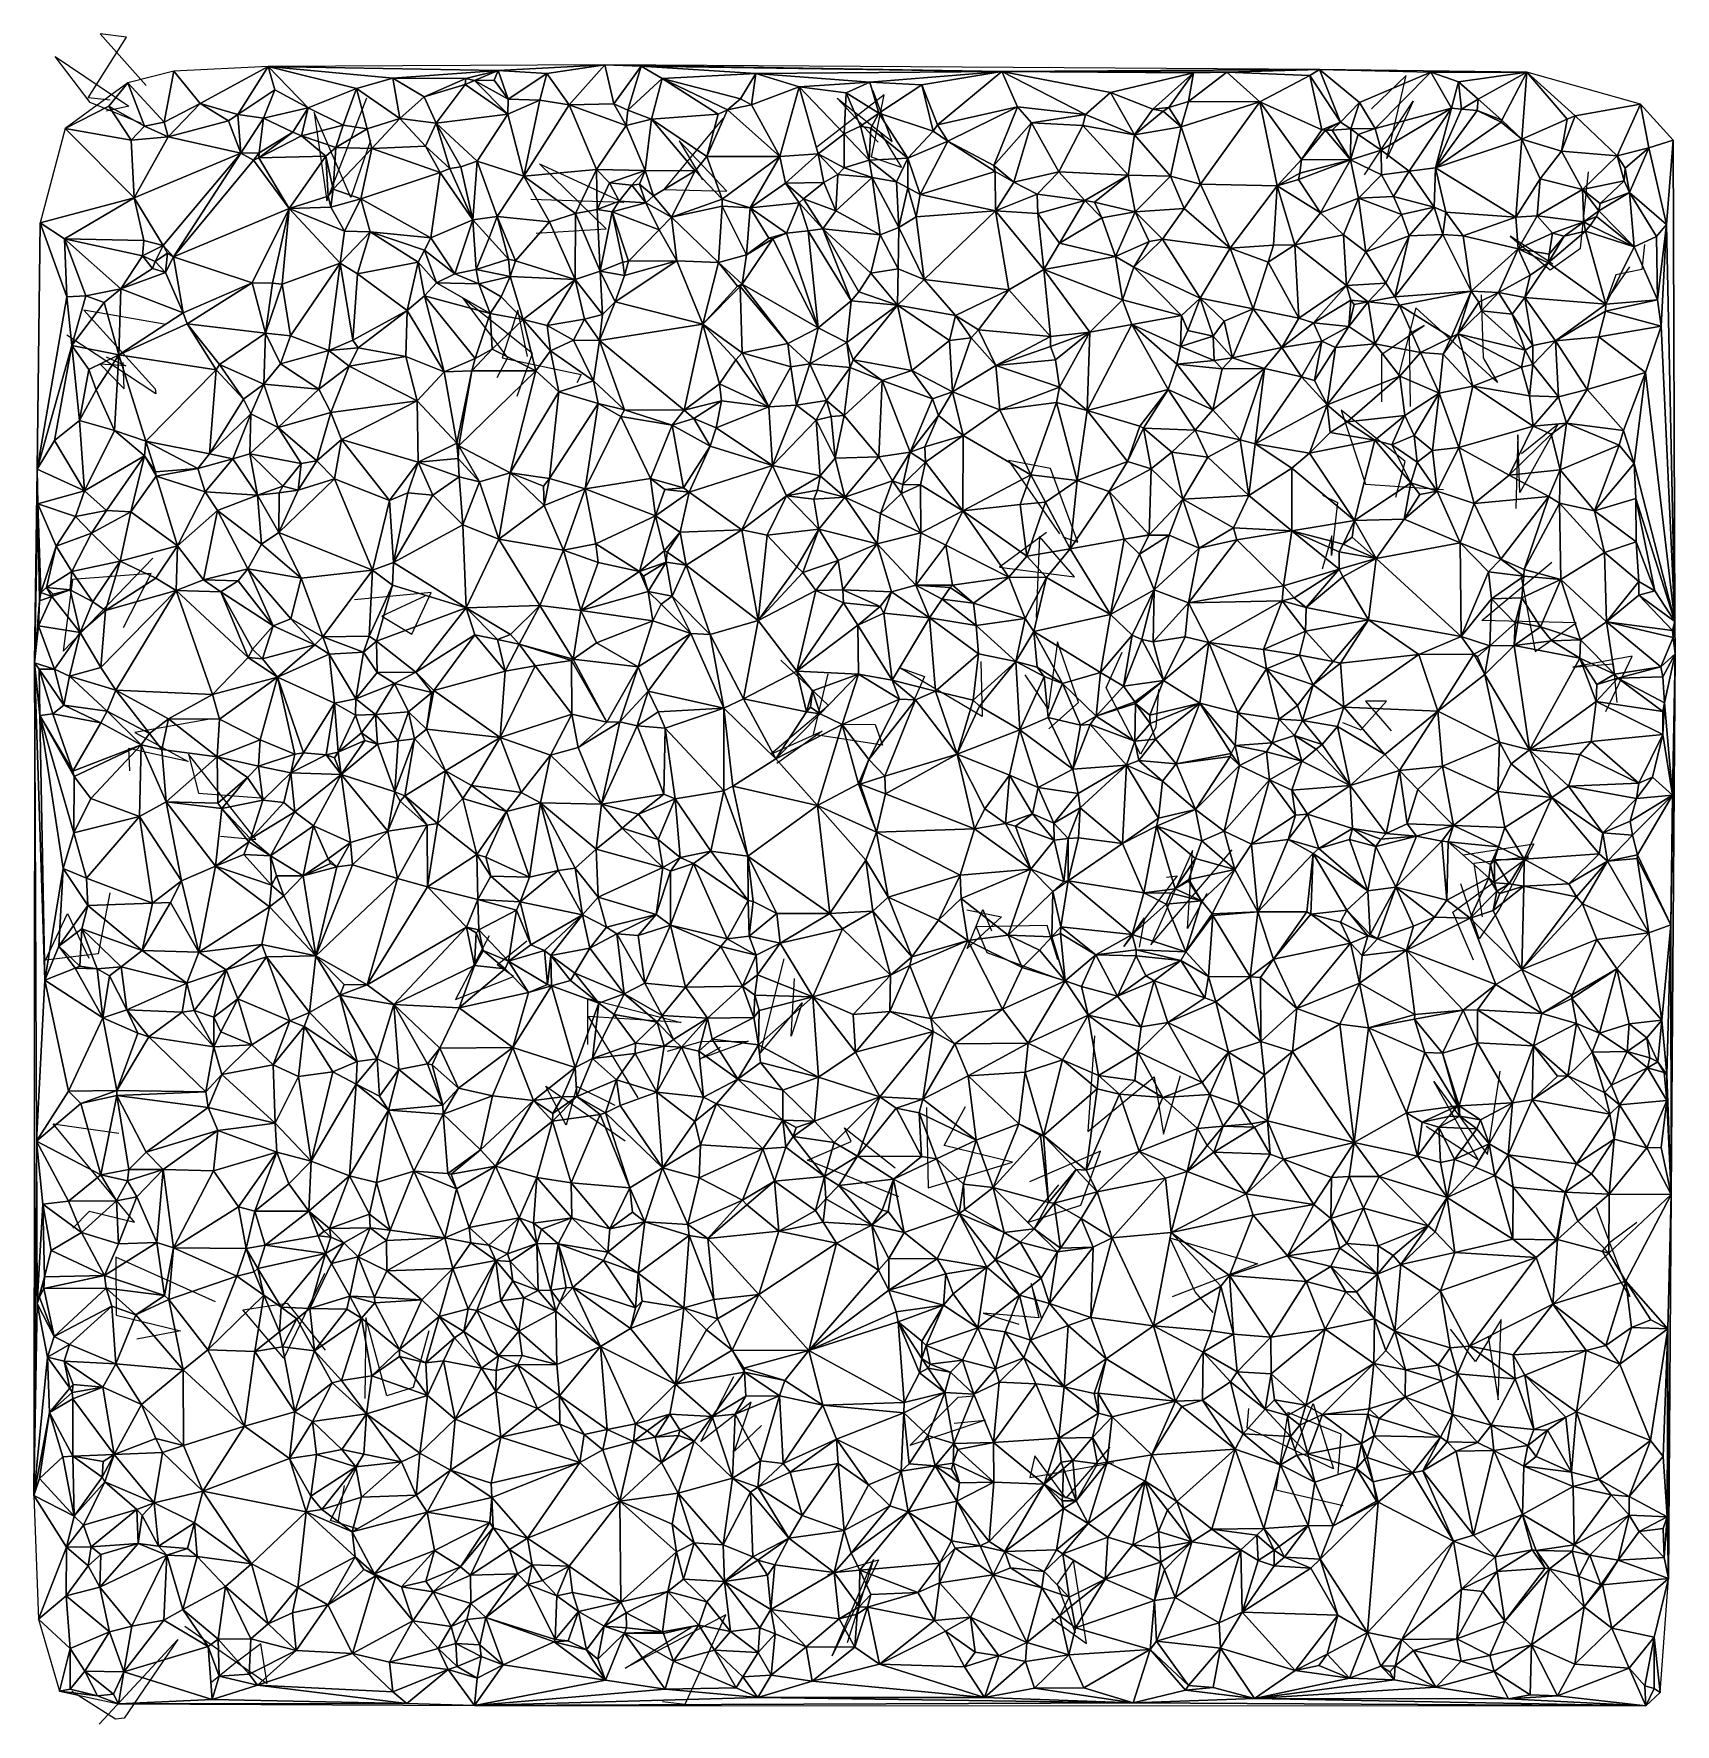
# Model space of a CAD drawing. Header units: metres. Extents: x -15 to 15, y -15.3 to 15.6.
import ezdxf

# ---------------------------------------------------------------- set-up
doc = ezdxf.new("R2010")
doc.units = ezdxf.units.M
doc.layers.add('CRACKS', color=1, linetype='Continuous')
doc.layers.add('STREET_MESH', color=7, linetype='Continuous')

msp = doc.modelspace()

# ---------------------------------------------------------------- linework, layer by layer
at = {"layer": 'CRACKS'}
for points in [[(-13.592, 14.354, 0.1), (-13.993, 14.395, 0.1), (-13.295, 15.506, 0.1), (-13.778, 15.566, 0.1), (-12.939, 14.621, 0.1)], [(-13.019, 13.926, 0.1), (-13.959, 14.314, 0.1), (-14.597, 15.15, 0.1), (-13.25, 14.242, 0.1), (-13.658, 14.151, 0.1)], [(0.431, 13.589, 0.1), (-0.318, 14.388, 0.1), (0.69, 13.598, 0.1), (0.334, 14.53, 0.1), (0.52, 14.04, 0.1)], [(9.312, 12.989, 0.1), (10.203, 14.334, 0.1), (9.723, 13.288, 0.1), (10.076, 14.802, 0.1), (9.443, 14.196, 0.1)], [(-8.841, 13.616, 0.1), (-9.2, 12.573, 0.1), (-9.871, 14.13, 0.1), (-9.639, 12.517, 0.1), (-8.906, 14.396, 0.1)], [(0.475, 13.756, 0.1), (0.859, 13.126, 0.1), (0.31, 13.315, 0.1), (0.54, 14.449, 0.1), (-0.688, 13.492, 0.1)], [(-2.402, 14.019, 0.1), (-3.482, 12.721, 0.1), (-2.33, 12.694, 0.1), (-3.201, 13.609, 0.1), (-2.778, 12.901, 0.1)], [(-5.813, 11.921, 0.1), (-4.538, 12.005, 0.1), (-5.754, 13.189, 0.1), (-4.217, 12.482, 0.1), (-5.913, 12.539, 0.1)], [(12.755, 11.359, 0.1), (11.974, 11.868, 0.1), (12.706, 11.254, 0.1), (13.259, 11.651, 0.1), (13.406, 13.047, 0.1)], [(14.425, 11.719, 0.1), (14.382, 11.257, 0.1), (13.903, 11.163, 0.1), (13.738, 10.697, 0.1), (14.161, 11.309, 0.1)], [(-12.61, 10.262, 0.1), (-14.074, 10.518, 0.1), (-12.773, 9.082, 0.1), (-12.762, 8.99, 0.1), (-14.386, 10.06, 0.1)], [(-6.159, 8.946, 0.1), (-5.879, 9.722, 0.1), (-7.156, 10.734, 0.1), (-6.336, 9.645, 0.1), (-6.532, 9.279, 0.1)], [(-5.975, 9.669, 0.1), (-6.15, 10.514, 0.1), (-6.432, 9.646, 0.1), (-4.989, 9.341, 0.1), (-5.071, 9.188, 0.1)], [(11.442, 10.795, 0.1), (11.482, 9.647, 0.1), (11.742, 9.198, 0.1), (10.251, 10.561, 0.1), (9.933, 9.317, 0.1)], [(9.632, 8.839, 0.1), (9.632, 9.71, 0.1), (10.402, 10.236, 0.1), (10.131, 10.085, 0.1), (10.149, 8.757, 0.1)], [(-13.664, 9.663, 0.1), (-13.31, 9.5, 0.1), (-13.777, 9.531, 0.1), (-13.336, 9.079, 0.1), (-13.354, 9.562, 0.1)], [(9.889, 7.098, 0.1), (10.059, 7.749, 0.1), (8.889, 8.689, 0.1), (9.334, 7.336, 0.1), (10.759, 7.237, 0.1)], [(12.18, 7.899, 0.1), (12.853, 8.439, 0.1), (12.154, 7.187, 0.1), (12.114, 8.24, 0.1), (12.077, 6.89, 0.1)], [(3.803, 6.373, 0.1), (4.076, 6.278, 0.1), (3.58, 7.621, 0.1), (2.813, 7.768, 0.1), (3.745, 6.431, 0.1)], [(8.547, 7.135, 0.1), (8.823, 7.004, 0.1), (8.711, 6.035, 0.1), (8.717, 6.391, 0.1), (8.541, 5.786, 0.1)], [(3.504, 6.456, 0.1), (2.646, 5.82, 0.1), (4.017, 5.643, 0.1), (3.381, 6.382, 0.1), (3.318, 4.904, 0.1)], [(-13.349, 4.716, 0.1), (-12.848, 5.705, 0.1), (-14.28, 5.593, 0.1), (-14.45, 4.283, 0.1), (-12.815, 5.984, 0.1)], [(12.174, 5.637, 0.1), (12.43, 4.281, 0.1), (13.18, 4.806, 0.1), (11.46, 4.849, 0.1), (12.736, 5.913, 0.1)], [(-7.845, 5.292, 0.1), (-8.632, 4.923, 0.1), (-8.082, 4.596, 0.1), (-7.734, 5.357, 0.1), (-9.133, 5.221, 0.1)], [(3.548, 2.865, 0.1), (4.09, 3.346, 0.1), (3.71, 4.455, 0.1), (3.538, 3.23, 0.1), (3.117, 3.851, 0.1)], [(-1.344, 4.124, 0.1), (-0.475, 3.292, 0.1), (-1.527, 2.404, 0.1), (-0.589, 2.825, 0.1), (-1.418, 2.236, 0.1)], [(2.305, 4.096, 0.1), (2.33, 3.095, 0.1), (0.813, 3.985, 0.1), (1.278, 3.823, 0.1), (1.051, 3.319, 0.1)], [(5.554, 3.588, 0.1), (5.505, 2.892, 0.1), (5.222, 2.405, 0.1), (4.595, 3.617, 0.1), (4.886, 4.27, 0.1)], [(13.719, 3.184, 0.1), (14.202, 4.194, 0.1), (13.116, 3.991, 0.1), (13.857, 4.054, 0.1), (13.922, 3.349, 0.1)], [(-0.2, 2.955, 0.1), (0.378, 2.948, 0.1), (0.512, 2.569, 0.1), (-0.749, 2.761, 0.1), (-0.478, 3.871, 0.1)], [(8.914, 2.984, 0.1), (9.245, 2.849, 0.1), (9.716, 3.374, 0.1), (9.332, 3.373, 0.1), (9.804, 2.829, 0.1)], [(-11.745, 3.051, 0.1), (-13.145, 2.8, 0.1), (-12.168, 2.267, 0.1), (-13.257, 2.506, 0.1), (-13.242, 2.097, 0.1)], [(-11.581, 0.907, 0.1), (-10.931, 0.843, 0.1), (-12.163, 2.407, 0.1), (-11.983, 1.694, 0.1), (-10.757, 1.603, 0.1)], [(6.437, -0.141, 0.1), (6.081, -0.784, 0.1), (6.17, 0.643, 0.1), (5.409, -1.079, 0.1), (6.898, 0.658, 0.1)], [(11.125, 0.562, 0.1), (12.408, 0.768, 0.1), (11.784, -0.41, 0.1), (11.408, -0.971, 0.1), (11.071, 0.035, 0.1)], [(11.305, -1.363, 0.1), (10.926, -0.482, 0.1), (12.308, 0.53, 0.1), (11.311, 0.405, 0.1), (11.461, -0.569, 0.1)], [(5.699, 0.156, 0.1), (5.895, 0.178, 0.1), (4.918, -1.113, 0.1), (5.297, -0.586, 0.1), (5.198, -1.123, 0.1)], [(-13.598, -0.131, 0.1), (-13.816, -1.247, 0.1), (-14.776, -1.358, 0.1), (-14.371, -0.506, 0.1), (-13.982, -1.326, 0.1)], [(2.053, -0.442, 0.1), (2.686, -0.569, 0.1), (2.058, -1.144, 0.1), (2.344, -0.435, 0.1), (2.5, -0.822, 0.1)], [(-6.671, -0.914, 0.1), (-7.284, -2.077, 0.1), (-6.228, -1.658, 0.1), (-6.527, -1.444, 0.1), (-5.982, -1.008, 0.1)], [(3.714, -1.355, 0.1), (3.518, -0.726, 0.1), (2.223, -0.751, 0.1), (2.418, -1.221, 0.1), (3.631, -1.662, 0.1)], [(-1.292, -1.336, 0.1), (-1.722, -3.059, 0.1), (-0.956, -2.142, 0.1), (-1.154, -2.747, 0.1), (-1.094, -1.694, 0.1)], [(-4.872, -2.899, 0.1), (-4.868, -2.059, 0.1), (-3.167, -2.498, 0.1), (-4.865, -2.389, 0.1), (-3.958, -3.873, 0.1)], [(4.381, -2.741, 0.1), (4.259, -4.491, 0.1), (5.475, -3.493, 0.1), (5.645, -4.541, 0.1), (5.953, -3.468, 0.1)], [(-3.415, -3.02, 0.1), (-2.803, -2.849, 0.1), (-1.944, -2.838, 0.1), (-2.817, -3.163, 0.1), (-2.447, -2.948, 0.1)], [(10.441, -4.391, 0.1), (11.39, -5.005, 0.1), (10.579, -3.575, 0.1), (11.559, -4.911, 0.1), (11.79, -3.386, 0.1)], [(-4.368, -4.014, 0.1), (-5.073, -3.666, 0.1), (-5.265, -4.374, 0.1), (-5.636, -3.664, 0.1), (-4.189, -4.66, 0.1)], [(1.314, -4.049, 0.1), (1.343, -5.521, 0.1), (2.885, -5.049, 0.1), (1.638, -4.747, 0.1), (2.027, -4.034, 0.1)], [(-14.275, -6.257, 0.1), (-13.969, -5.948, 0.1), (-13.148, -6.148, 0.1), (-14.633, -4.353, 0.1), (-13.435, -4.52, 0.1)], [(0.807, -5.686, 0.1), (-0.858, -5.017, 0.1), (-0.058, -4.671, 0.1), (-0.18, -4.423, 0.1), (0.742, -5.152, 0.1)], [(3.728, -5.463, 0.1), (3.158, -6.155, 0.1), (4.131, -5.834, 0.1), (4.49, -4.85, 0.1), (3.195, -5.409, 0.1)], [(13.547, -5.876, 0.1), (14.163, -7.507, 0.1), (13.66, -6.678, 0.1), (13.811, -6.5, 0.1), (14.285, -6.15, 0.1)], [(6.548, -7.797, 0.1), (6.222, -7.419, 0.1), (5.761, -6.433, 0.1), (7.357, -6.908, 0.1), (5.802, -7.512, 0.1)], [(-11.671, -7.604, 0.1), (-13.493, -6.789, 0.1), (-13.482, -7.849, 0.1), (-12.309, -8.133, 0.1), (-13.107, -8.285, 0.1)], [(-9.682, -7.087, 0.1), (-10.42, -8.634, 0.1), (-11.169, -7.748, 0.1), (-10.362, -7.625, 0.1), (-9.667, -8.488, 0.1)], [(3.42, -7.92, 0.1), (3.226, -7.27, 0.1), (3.368, -7.895, 0.1), (2.349, -7.807, 0.1), (2.999, -8.013, 0.1)], [(-7.776, -8.132, 0.1), (-8.059, -9.17, 0.1), (-8.541, -9.323, 0.1), (-8.922, -7.895, 0.1), (-8.943, -9.368, 0.1)], [(11.571, -8.228, 0.1), (11.755, -9.394, 0.1), (11.808, -7.924, 0.1), (11.343, -8.695, 0.1), (10.886, -8.1, 0.1)], [(-1.701, -9.865, 0.1), (-2.192, -10.333, 0.1), (-1.888, -9.436, 0.1), (-2.805, -10.152, 0.1), (-2.204, -8.966, 0.1)], [(1.818, -9.818, 0.1), (2.388, -9.764, 0.1), (1.012, -10.225, 0.1), (1.891, -9.344, 0.1), (2.188, -9.322, 0.1)], [(8.037, -10.327, 0.1), (8.377, -9.46, 0.1), (8.747, -10.653, 0.1), (7.174, -9.905, 0.1), (7.201, -9.549, 0.1)], [(8.836, -10.739, 0.1), (8.888, -10.02, 0.1), (7.911, -9.624, 0.1), (7.696, -11.04, 0.1), (8.924, -11.327, 0.1)], [(4.663, -10.261, 0.1), (3.86, -11.192, 0.1), (3.295, -10.414, 0.1), (3.203, -10.815, 0.1), (4.734, -10.536, 0.1)], [(-9.319, -10.958, 0.1), (-9.438, -11.633, 0.1), (-9.096, -11.742, 0.1), (-9.568, -11.597, 0.1), (-9.061, -10.559, 0.1)], [(-0.488, -12.586, 0.1), (0.437, -12.314, 0.1), (-0.405, -14.071, 0.1), (0.345, -12.309, 0.1), (-0.131, -13.836, 0.1)], [(3.605, -13.391, 0.1), (4.239, -13.848, 0.1), (3.999, -12.328, 0.1), (3.701, -12.762, 0.1), (4.027, -13.651, 0.1)], [(-12.229, -13.528, 0.1), (-10.725, -14.574, 0.1), (-10.845, -13.849, 0.1), (-11.312, -14.206, 0.1), (-11.736, -14.551, 0.1)], [(-3.504, -14.905, 0.1), (-3.09, -14.952, 0.1), (-2.349, -13.324, 0.1), (-4.188, -14.294, 0.1), (-2.992, -13.555, 0.1)], [(-13.797, -15.32, 0.1), (-12.359, -13.774, 0.1), (-13.341, -15.211, 0.1), (-13.494, -15.227, 0.1), (-14.294, -14.72, 0.1)]]:
    msp.add_polyline3d(points, dxfattribs=at)
at = {"layer": 'STREET_MESH'}
for points in [[(-13.269, 14.67), (-12.605, 13.953), (-12.434, 14.883)], [(-12.605, 13.953), (-11.948, 14.292), (-12.434, 14.883)], [(-11.948, 14.292), (-10.711, 14.966), (-12.434, 14.883)], [(-11.948, 14.292), (-11.263, 14.094), (-10.711, 14.966)], [(-11.263, 14.094), (-10.588, 14.543), (-10.711, 14.966)], [(-10.711, 14.966), (-6.506, 14.898), (-4.558, 14.999)], [(-8.43, 14.756), (-6.506, 14.898), (-10.711, 14.966)], [(-10.588, 14.543), (-9.98, 14.211), (-10.711, 14.966)], [(-9.095, 14.565), (-8.43, 14.756), (-10.711, 14.966)], [(-9.98, 14.211), (-9.095, 14.565), (-10.711, 14.966)], [(-6.506, 14.898), (-8.43, 14.756), (-7.098, 14.747)], [(-6.942, 14.715), (-6.506, 14.898), (-7.098, 14.747)], [(-6.506, 14.898), (-6.942, 14.715), (-6.583, 14.72)], [(-6.324, 14.37), (-6.506, 14.898), (-6.583, 14.72)], [(-6.506, 14.898), (-5.62, 14.844), (-4.558, 14.999)], [(-6.506, 14.898), (-6.324, 14.37), (-5.62, 14.844)], [(-5.62, 14.844), (-6.324, 14.37), (-5.749, 14.354)], [(-5.209, 14.269), (-5.62, 14.844), (-5.749, 14.354)], [(-5.62, 14.844), (-5.209, 14.269), (-4.558, 14.999)], [(-5.209, 14.269), (-4.394, 14.289), (-4.558, 14.999)], [(2.69, 14.877), (8.493, 14.916), (-4.558, 14.999)], [(-3.897, 14.977), (2.69, 14.877), (-4.558, 14.999)], [(-4.394, 14.289), (-3.897, 14.977), (-4.558, 14.999)], [(-3.897, 14.977), (-4.394, 14.289), (-4.139, 14.171)], [(-3.513, 14.748), (-3.897, 14.977), (-4.139, 14.171)], [(-3.897, 14.977), (-3.513, 14.748), (-1.803, 14.843)], [(-3.897, 14.977), (-1.803, 14.843), (2.69, 14.877)], [(-1.803, 14.843), (-3.513, 14.748), (-2.079, 14.38)], [(-1.883, 14.269), (-1.803, 14.843), (-2.079, 14.38)], [(-1.883, 14.269), (-1.013, 14.596), (-1.803, 14.843)], [(-1.803, 14.843), (0.28, 14.685), (2.69, 14.877)], [(-1.803, 14.843), (-1.013, 14.596), (0.28, 14.685)], [(0.28, 14.685), (1.232, 14.632), (2.69, 14.877)], [(1.232, 14.632), (1.518, 13.906), (2.69, 14.877)], [(1.518, 13.906), (2.978, 14.234), (2.69, 14.877)], [(2.69, 14.877), (6.799, 14.865), (8.493, 14.916)], [(6.799, 14.865), (2.69, 14.877), (6.189, 14.851)], [(2.69, 14.877), (4.675, 14.492), (6.189, 14.851)], [(4.221, 14.09), (4.675, 14.492), (2.69, 14.877)], [(2.978, 14.234), (4.221, 14.09), (2.69, 14.877)], [(4.675, 14.492), (5.45, 14.187), (6.189, 14.851)], [(5.45, 14.187), (5.74, 14.217), (6.189, 14.851)], [(5.74, 14.217), (6.099, 14.329), (6.189, 14.851)], [(6.799, 14.865), (6.099, 14.329), (7.404, 14.322)], [(6.099, 14.329), (6.799, 14.865), (6.189, 14.851)], [(6.799, 14.865), (8.315, 14.802), (8.493, 14.916)], [(8.315, 14.802), (6.799, 14.865), (7.404, 14.322)], [(8.315, 14.802), (8.873, 13.949), (8.493, 14.916)], [(10.524, 14.864), (12.281, 14.865), (8.493, 14.916)], [(9.224, 14.312), (10.524, 14.864), (8.493, 14.916)], [(8.873, 13.949), (9.224, 14.312), (8.493, 14.916)], [(10.524, 14.864), (9.224, 14.312), (9.511, 13.834)], [(10.905, 14.206), (10.524, 14.864), (9.511, 13.834)], [(10.524, 14.864), (11.033, 14.688), (12.281, 14.865)], [(10.524, 14.864), (10.905, 14.206), (11.033, 14.688)], [(11.033, 14.688), (11.391, 14.371), (12.281, 14.865)], [(11.391, 14.371), (11.825, 13.989), (12.281, 14.865)], [(11.825, 13.989), (12.188, 13.643), (12.281, 14.865)], [(12.188, 13.643), (13.017, 14.004), (12.281, 14.865)], [(12.281, 14.865), (13.159, 14.069), (14.355, 14.282)], [(13.017, 14.004), (13.159, 14.069), (12.281, 14.865)], [(-13.62, 14.245), (-13.269, 14.67), (-14.416, 13.836)], [(-13.62, 14.245), (-12.968, 13.879), (-13.269, 14.67)], [(-12.968, 13.879), (-12.605, 13.953), (-13.269, 14.67)], [(-11.263, 14.094), (-10.791, 14.025), (-10.588, 14.543)], [(-10.588, 14.543), (-10.791, 14.025), (-9.98, 14.211)], [(-9.337, 13.898), (-9.095, 14.565), (-9.98, 14.211)], [(-9.095, 14.565), (-9.337, 13.898), (-8.899, 13.827)], [(-9.095, 14.565), (-8.302, 14.02), (-8.43, 14.756)], [(-8.302, 14.02), (-9.095, 14.565), (-8.899, 13.827)], [(-8.43, 14.756), (-7.857, 14.415), (-7.098, 14.747)], [(-8.302, 14.02), (-7.857, 14.415), (-8.43, 14.756)], [(-7.857, 14.415), (-7.108, 14.638), (-7.098, 14.747)], [(-7.639, 13.934), (-7.108, 14.638), (-7.857, 14.415)], [(-7.108, 14.638), (-7.639, 13.934), (-6.332, 14.098)], [(-7.108, 14.638), (-6.942, 14.715), (-7.098, 14.747)], [(-6.942, 14.715), (-7.108, 14.638), (-6.332, 14.098)], [(-6.942, 14.715), (-6.324, 14.37), (-6.583, 14.72)], [(-6.324, 14.37), (-6.942, 14.715), (-6.332, 14.098)], [(-3.706, 14.008), (-3.513, 14.748), (-4.139, 14.171)], [(-3.706, 14.008), (-2.488, 14.095), (-3.513, 14.748)], [(-3.513, 14.748), (-2.32, 14.177), (-2.079, 14.38)], [(-2.488, 14.095), (-2.32, 14.177), (-3.513, 14.748)], [(-1.013, 14.596), (-1.883, 14.269), (-1.361, 13.327)], [(-1.013, 14.596), (-1.361, 13.327), (-0.666, 13.374)], [(-1.013, 14.596), (-0.154, 14.489), (0.28, 14.685)], [(-0.19, 13.736), (-1.013, 14.596), (-0.666, 13.374)], [(-1.013, 14.596), (-0.19, 13.736), (-0.154, 14.489)], [(-0.154, 14.489), (0.446, 14.117), (0.28, 14.685)], [(0.446, 14.117), (1.232, 14.632), (0.28, 14.685)], [(0.446, 14.117), (1.435, 13.789), (1.232, 14.632)], [(1.435, 13.789), (1.518, 13.906), (1.232, 14.632)], [(8.315, 14.802), (7.404, 14.322), (8.537, 13.811)], [(8.873, 13.949), (8.315, 14.802), (8.537, 13.811)], [(10.905, 14.206), (11.087, 14.191), (11.033, 14.688)], [(11.087, 14.191), (11.391, 14.371), (11.033, 14.688)], [(-13.211, 13.625), (-13.62, 14.245), (-14.416, 13.836)], [(-13.62, 14.245), (-13.211, 13.625), (-12.968, 13.879)], [(-12.605, 13.953), (-12.537, 13.682), (-11.948, 14.292)], [(-12.537, 13.682), (-11.432, 13.979), (-11.948, 14.292)], [(-11.432, 13.979), (-11.263, 14.094), (-11.948, 14.292)], [(-10.791, 14.025), (-10.257, 13.768), (-9.98, 14.211)], [(-9.98, 14.211), (-10.257, 13.768), (-10.101, 13.705)], [(-9.337, 13.898), (-9.98, 14.211), (-10.101, 13.705)], [(-8.302, 14.02), (-7.639, 13.934), (-7.857, 14.415)], [(-6.324, 14.37), (-6.332, 14.098), (-5.749, 14.354)], [(-5.749, 14.354), (-6.332, 14.098), (-6.041, 12.966)], [(-5.209, 14.269), (-5.749, 14.354), (-6.041, 12.966)], [(-4.71, 13.088), (-5.209, 14.269), (-6.041, 12.966)], [(-4.17, 13.89), (-4.394, 14.289), (-5.209, 14.269)], [(-4.71, 13.088), (-4.17, 13.89), (-5.209, 14.269)], [(-4.394, 14.289), (-4.17, 13.89), (-4.139, 14.171)], [(-2.32, 14.177), (-1.883, 14.269), (-2.079, 14.38)], [(-1.361, 13.327), (-1.883, 14.269), (-2.32, 14.177)], [(-0.19, 13.736), (0.112, 13.879), (-0.154, 14.489)], [(-0.154, 14.489), (0.112, 13.879), (0.446, 14.117)], [(2.978, 14.234), (1.518, 13.906), (1.707, 13.604)], [(2.543, 13.157), (2.978, 14.234), (1.707, 13.604)], [(2.978, 14.234), (2.543, 13.157), (3.233, 13.942)], [(4.221, 14.09), (2.978, 14.234), (3.233, 13.942)], [(4.675, 14.492), (4.221, 14.09), (5.115, 13.719)], [(5.45, 14.187), (4.675, 14.492), (5.115, 13.719)], [(5.638, 14.15), (5.74, 14.217), (5.45, 14.187)], [(5.74, 14.217), (5.638, 14.15), (5.965, 13.867)], [(6.099, 14.329), (5.74, 14.217), (5.965, 13.867)], [(6.099, 14.329), (5.965, 13.867), (7.404, 14.322)], [(7.404, 14.322), (5.965, 13.867), (6.321, 12.819)], [(7.717, 12.789), (7.404, 14.322), (6.321, 12.819)], [(7.404, 14.322), (8.161, 13.269), (8.537, 13.811)], [(7.717, 12.789), (8.161, 13.269), (7.404, 14.322)], [(9.067, 13.831), (9.224, 14.312), (8.873, 13.949)], [(9.224, 14.312), (9.067, 13.831), (9.511, 13.834)], [(11.391, 14.371), (11.087, 14.191), (11.37, 14.166)], [(11.825, 13.989), (11.391, 14.371), (11.37, 14.166)], [(13.159, 14.069), (13.926, 13.338), (14.355, 14.282)], [(13.926, 13.338), (14.509, 13.48), (14.355, 14.282)], [(14.509, 13.48), (14.949, 13.624), (14.355, 14.282)], [(-12.537, 13.682), (-12.605, 13.953), (-12.968, 13.879)], [(-12.537, 13.682), (-11.208, 13.385), (-11.432, 13.979)], [(-11.208, 13.385), (-11.263, 14.094), (-11.432, 13.979)], [(-11.263, 14.094), (-11.208, 13.385), (-10.791, 14.025)], [(-10.791, 14.025), (-11.208, 13.385), (-10.875, 13.392)], [(-10.257, 13.768), (-10.791, 14.025), (-10.875, 13.392)], [(-8.815, 13.473), (-8.302, 14.02), (-8.899, 13.827)], [(-8.815, 13.473), (-7.833, 13.516), (-8.302, 14.02)], [(-7.833, 13.516), (-7.639, 13.934), (-8.302, 14.02)], [(-7.639, 13.934), (-7.833, 13.516), (-7.39, 13.106)], [(-7.639, 13.934), (-6.89, 13.238), (-6.332, 14.098)], [(-7.639, 13.934), (-7.39, 13.106), (-7.191, 13.136)], [(-7.639, 13.934), (-7.191, 13.136), (-6.89, 13.238)], [(-6.332, 14.098), (-6.89, 13.238), (-6.041, 12.966)], [(-4.17, 13.89), (-3.706, 14.008), (-4.139, 14.171)], [(-3.823, 13.07), (-3.706, 14.008), (-4.17, 13.89)], [(-2.913, 13.064), (-3.706, 14.008), (-3.823, 13.07)], [(-3.706, 14.008), (-2.696, 13.324), (-2.488, 14.095)], [(-2.913, 13.064), (-2.696, 13.324), (-3.706, 14.008)], [(-2.696, 13.324), (-2.32, 14.177), (-2.488, 14.095)], [(-2.696, 13.324), (-1.361, 13.327), (-2.32, 14.177)], [(0.112, 13.879), (0.3, 13.845), (0.446, 14.117)], [(0.446, 14.117), (0.3, 13.845), (0.977, 13.297)], [(1.435, 13.789), (0.446, 14.117), (0.977, 13.297)], [(1.518, 13.906), (1.435, 13.789), (1.707, 13.604)], [(2.543, 13.157), (2.907, 12.855), (3.233, 13.942)], [(3.233, 13.942), (2.907, 12.855), (3.734, 13.042)], [(4.173, 13.889), (4.221, 14.09), (3.233, 13.942)], [(4.173, 13.889), (3.233, 13.942), (3.734, 13.042)], [(4.221, 14.09), (4.173, 13.889), (5.115, 13.719)], [(5.638, 14.15), (5.45, 14.187), (5.115, 13.719)], [(5.965, 13.867), (5.638, 14.15), (5.115, 13.719)], [(8.599, 13.807), (8.873, 13.949), (8.537, 13.811)], [(8.599, 13.807), (8.724, 13.808), (8.873, 13.949)], [(8.724, 13.808), (9.067, 13.831), (8.873, 13.949)], [(9.619, 13.439), (10.905, 14.206), (9.511, 13.834)], [(10.905, 14.206), (9.619, 13.439), (10.131, 13.056)], [(10.905, 14.206), (10.131, 13.056), (10.612, 13.117)], [(11.087, 14.191), (10.905, 14.206), (10.612, 13.117)], [(11.37, 14.166), (11.087, 14.191), (10.612, 13.117)], [(11.813, 13.952), (11.37, 14.166), (10.612, 13.117)], [(12.188, 13.643), (11.813, 13.952), (10.612, 13.117)], [(11.813, 13.952), (11.825, 13.989), (11.37, 14.166)], [(11.813, 13.952), (12.188, 13.643), (11.825, 13.989)], [(12.188, 13.643), (12.914, 13.423), (13.017, 14.004)], [(13.159, 14.069), (12.914, 13.423), (13.926, 13.338)], [(12.914, 13.423), (13.159, 14.069), (13.017, 14.004)], [(-14.872, 12.115), (-13.153, 12.57), (-14.416, 13.836)], [(-13.153, 12.57), (-13.211, 13.625), (-14.416, 13.836)], [(-13.211, 13.625), (-12.537, 13.682), (-12.968, 13.879)], [(-13.153, 12.57), (-12.537, 13.682), (-13.211, 13.625)], [(-13.153, 12.57), (-11.208, 13.385), (-12.537, 13.682)], [(-10.257, 13.768), (-10.881, 13.303), (-10.101, 13.705)], [(-10.881, 13.303), (-10.257, 13.768), (-10.875, 13.392)], [(-10.881, 13.303), (-9.656, 13.332), (-10.101, 13.705)], [(-9.47, 13.487), (-9.337, 13.898), (-10.101, 13.705)], [(-9.656, 13.332), (-9.47, 13.487), (-10.101, 13.705)], [(-9.337, 13.898), (-9.47, 13.487), (-8.899, 13.827)], [(-9.47, 13.487), (-8.815, 13.473), (-8.899, 13.827)], [(-3.823, 13.07), (-4.17, 13.89), (-4.71, 13.088)], [(-0.187, 13.119), (-0.19, 13.736), (-0.666, 13.374)], [(0.112, 13.879), (-0.19, 13.736), (0.268, 13.256)], [(-0.19, 13.736), (-0.187, 13.119), (0.268, 13.256)], [(0.3, 13.845), (0.112, 13.879), (0.268, 13.256)], [(0.3, 13.845), (0.268, 13.256), (0.977, 13.297)], [(1.707, 13.604), (1.435, 13.789), (0.977, 13.297)], [(1.202, 12.632), (1.707, 13.604), (0.977, 13.297)], [(1.202, 12.632), (2.572, 13.053), (1.707, 13.604)], [(2.572, 13.053), (2.543, 13.157), (1.707, 13.604)], [(4.998, 12.981), (4.173, 13.889), (3.734, 13.042)], [(4.173, 13.889), (4.998, 12.981), (5.115, 13.719)], [(4.998, 12.981), (5.772, 12.967), (5.115, 13.719)], [(5.772, 12.967), (5.965, 13.867), (5.115, 13.719)], [(5.965, 13.867), (5.772, 12.967), (6.321, 12.819)], [(8.161, 13.269), (8.599, 13.807), (8.537, 13.811)], [(8.161, 13.269), (9.061, 13.261), (8.599, 13.807)], [(8.599, 13.807), (9.061, 13.261), (8.724, 13.808)], [(9.061, 13.261), (9.067, 13.831), (8.724, 13.808)], [(9.067, 13.831), (9.061, 13.261), (9.198, 13.726)], [(9.061, 13.261), (9.619, 13.439), (9.198, 13.726)], [(9.067, 13.831), (9.198, 13.726), (9.511, 13.834)], [(9.198, 13.726), (9.619, 13.439), (9.511, 13.834)], [(12.079, 12.213), (12.188, 13.643), (10.612, 13.117)], [(12.521, 12.915), (12.188, 13.643), (12.079, 12.213)], [(12.914, 13.423), (12.188, 13.643), (12.521, 12.915)], [(14.509, 13.48), (14.831, 12.085), (14.949, 13.624)], [(14.831, 12.085), (14.983, 4.829), (14.949, 13.624)], [(14.949, 13.624), (14.983, 4.829), (14.988, 4.239)], [(-12.626, 11.696), (-11.208, 13.385), (-13.153, 12.57)], [(-11.208, 13.385), (-12.626, 11.696), (-12.438, 11.491)], [(-10.975, 13.255), (-11.208, 13.385), (-12.438, 11.491)], [(-11.208, 13.385), (-10.975, 13.255), (-10.875, 13.392)], [(-10.975, 13.255), (-10.881, 13.303), (-10.875, 13.392)], [(-10.881, 13.303), (-10.975, 13.255), (-10.324, 12.372)], [(-9.656, 13.332), (-10.881, 13.303), (-10.324, 12.372)], [(-9.614, 12.599), (-9.656, 13.332), (-10.324, 12.372)], [(-9.47, 13.487), (-9.656, 13.332), (-9.523, 12.726)], [(-9.656, 13.332), (-9.614, 12.599), (-9.523, 12.726)], [(-8.815, 13.473), (-9.47, 13.487), (-9.523, 12.726)], [(-8.815, 13.473), (-9.523, 12.726), (-9.017, 12.553)], [(-8.815, 13.473), (-9.017, 12.553), (-7.569, 13.035)], [(-7.833, 13.516), (-8.815, 13.473), (-7.569, 13.035)], [(-7.39, 13.106), (-7.833, 13.516), (-7.569, 13.035)], [(-2.913, 13.064), (-2.417, 12.542), (-2.696, 13.324)], [(-2.696, 13.324), (-2.417, 12.542), (-1.361, 13.327)], [(-1.361, 13.327), (-2.417, 12.542), (-1.903, 12.384)], [(-1.26, 12.838), (-1.361, 13.327), (-1.903, 12.384)], [(-1.361, 13.327), (-1.26, 12.838), (-0.666, 13.374)], [(-1.26, 12.838), (-0.558, 12.852), (-0.666, 13.374)], [(-0.558, 12.852), (-0.305, 12.993), (-0.666, 13.374)], [(-0.305, 12.993), (-0.187, 13.119), (-0.666, 13.374)], [(0.268, 13.256), (0.77, 12.86), (0.977, 13.297)], [(0.77, 12.86), (0.977, 12.754), (0.977, 13.297)], [(0.977, 12.754), (1.202, 12.632), (0.977, 13.297)], [(9.619, 13.439), (9.061, 13.261), (9.624, 12.989)], [(9.619, 13.439), (9.624, 12.989), (10.131, 13.056)], [(12.914, 13.423), (12.521, 12.915), (13.298, 12.719)], [(13.926, 13.338), (12.914, 13.423), (13.298, 12.719)], [(14.054, 12.88), (13.926, 13.338), (13.298, 12.719)], [(14.075, 13.113), (14.509, 13.48), (13.926, 13.338)], [(14.054, 12.88), (14.075, 13.113), (13.926, 13.338)], [(14.075, 13.113), (14.156, 12.667), (14.509, 13.48)], [(14.156, 12.667), (14.831, 12.085), (14.509, 13.48)], [(-10.324, 12.372), (-10.975, 13.255), (-12.438, 11.491)], [(-9.017, 12.553), (-7.736, 11.84), (-7.569, 13.035)], [(-7.736, 11.84), (-6.971, 12.167), (-7.569, 13.035)], [(-6.971, 12.167), (-7.39, 13.106), (-7.569, 13.035)], [(-7.39, 13.106), (-6.971, 12.167), (-7.191, 13.136)], [(-7.191, 13.136), (-6.971, 12.167), (-6.89, 13.238)], [(-6.971, 12.167), (-6.529, 12.227), (-6.89, 13.238)], [(-6.89, 13.238), (-6.529, 12.227), (-6.041, 12.966)], [(-5.095, 12.284), (-4.71, 13.088), (-6.041, 12.966)], [(-5.095, 12.284), (-4.7, 12.354), (-4.71, 13.088)], [(-4.474, 12.845), (-3.823, 13.07), (-4.71, 13.088)], [(-4.7, 12.354), (-4.474, 12.845), (-4.71, 13.088)], [(-4.474, 12.845), (-4.068, 12.798), (-3.823, 13.07)], [(-4.068, 12.798), (-3.928, 12.821), (-3.823, 13.07)], [(-3.928, 12.821), (-3.672, 12.604), (-3.823, 13.07)], [(-3.672, 12.604), (-2.913, 13.064), (-3.823, 13.07)], [(-2.913, 13.064), (-3.672, 12.604), (-3.345, 12.217)], [(-2.417, 12.542), (-2.913, 13.064), (-3.345, 12.217)], [(-0.558, 12.852), (-0.342, 12.332), (-0.305, 12.993)], [(-0.305, 12.993), (-0.342, 12.332), (0.322, 12.938)], [(-0.187, 13.119), (-0.305, 12.993), (0.322, 12.938)], [(0.268, 13.256), (-0.187, 13.119), (0.322, 12.938)], [(0.77, 12.86), (0.268, 13.256), (0.322, 12.938)], [(2.572, 13.053), (1.202, 12.632), (2.574, 12.331)], [(2.572, 13.053), (2.907, 12.855), (2.543, 13.157)], [(2.907, 12.855), (2.572, 13.053), (2.574, 12.331)], [(2.907, 12.855), (3.334, 12.638), (3.734, 13.042)], [(3.334, 12.638), (4.207, 12.521), (3.734, 13.042)], [(4.207, 12.521), (4.998, 12.981), (3.734, 13.042)], [(4.207, 12.521), (4.383, 12.492), (4.998, 12.981)], [(4.383, 12.492), (5.126, 12.313), (4.998, 12.981)], [(4.998, 12.981), (5.126, 12.313), (5.772, 12.967)], [(8.132, 13.021), (8.161, 13.269), (7.717, 12.789)], [(8.132, 13.021), (7.717, 12.789), (8.111, 12.905)], [(8.512, 12.298), (9.061, 13.261), (8.111, 12.905)], [(9.061, 13.261), (8.132, 13.021), (8.111, 12.905)], [(8.132, 13.021), (9.061, 13.261), (8.161, 13.269)], [(9.061, 13.261), (8.512, 12.298), (9.206, 12.561)], [(9.624, 12.989), (9.061, 13.261), (9.206, 12.561)], [(9.843, 12.592), (9.624, 12.989), (9.206, 12.561)], [(9.624, 12.989), (9.843, 12.592), (10.131, 13.056)], [(9.843, 12.592), (10.589, 12.4), (10.131, 13.056)], [(10.131, 13.056), (10.589, 12.4), (10.612, 13.117)], [(10.589, 12.4), (10.801, 12.305), (10.612, 13.117)], [(10.801, 12.305), (12.079, 12.213), (10.612, 13.117)], [(14.075, 13.113), (14.054, 12.88), (14.156, 12.667)], [(-9.523, 12.726), (-9.614, 12.599), (-9.566, 12.4)], [(-9.523, 12.726), (-9.566, 12.4), (-9.017, 12.553)], [(-6.529, 12.227), (-5.573, 12.132), (-6.041, 12.966)], [(-5.573, 12.132), (-5.095, 12.284), (-6.041, 12.966)], [(-4.3, 12.506), (-4.474, 12.845), (-4.7, 12.354)], [(-4.068, 12.798), (-4.474, 12.845), (-4.3, 12.506)], [(-3.81, 12.478), (-4.068, 12.798), (-4.3, 12.506)], [(-4.068, 12.798), (-3.81, 12.478), (-3.928, 12.821)], [(-3.81, 12.478), (-3.672, 12.604), (-3.928, 12.821)], [(-1.012, 12.475), (-1.26, 12.838), (-1.903, 12.384)], [(-0.558, 12.852), (-1.26, 12.838), (-0.931, 12.553)], [(-1.26, 12.838), (-1.012, 12.475), (-0.931, 12.553)], [(-0.342, 12.332), (-0.558, 12.852), (-0.931, 12.553)], [(-0.342, 12.332), (0.467, 11.895), (0.322, 12.938)], [(0.812, 12.029), (0.77, 12.86), (0.322, 12.938)], [(0.467, 11.895), (0.812, 12.029), (0.322, 12.938)], [(0.77, 12.86), (0.812, 12.029), (0.977, 12.754)], [(0.977, 12.754), (0.812, 12.029), (1.128, 12.221)], [(1.202, 12.632), (0.977, 12.754), (1.128, 12.221)], [(2.907, 12.855), (2.574, 12.331), (3.334, 12.638)], [(5.772, 12.967), (5.126, 12.313), (6.018, 12.377)], [(5.772, 12.967), (6.018, 12.377), (6.321, 12.819)], [(6.018, 12.377), (6.858, 11.649), (6.321, 12.819)], [(6.858, 11.649), (7.717, 12.789), (6.321, 12.819)], [(7.717, 12.789), (6.858, 11.649), (7.652, 11.706)], [(8.039, 11.712), (7.717, 12.789), (7.652, 11.706)], [(7.717, 12.789), (8.512, 12.298), (8.111, 12.905)], [(7.717, 12.789), (8.039, 11.712), (8.512, 12.298)], [(12.466, 12.238), (12.521, 12.915), (12.079, 12.213)], [(12.521, 12.915), (12.466, 12.238), (13.298, 12.719)], [(12.466, 12.238), (13.317, 12.128), (13.298, 12.719)], [(13.621, 12.463), (14.054, 12.88), (13.298, 12.719)], [(13.592, 12.329), (13.621, 12.463), (13.298, 12.719)], [(13.317, 12.128), (13.592, 12.329), (13.298, 12.719)], [(13.621, 12.463), (13.592, 12.329), (14.156, 12.667)], [(13.592, 12.329), (14.237, 11.676), (14.156, 12.667)], [(14.054, 12.88), (13.621, 12.463), (14.156, 12.667)], [(14.831, 12.085), (14.156, 12.667), (14.649, 11.86)], [(14.156, 12.667), (14.237, 11.676), (14.649, 11.86)], [(-14.425, 11.819), (-13.153, 12.57), (-14.872, 12.115)], [(-13.153, 12.57), (-14.425, 11.819), (-12.976, 11.792)], [(-12.626, 11.696), (-13.153, 12.57), (-12.976, 11.792)], [(-10.999, 11.018), (-10.324, 12.372), (-12.438, 11.491)], [(-10.999, 11.018), (-10.632, 11.008), (-10.324, 12.372)], [(-10.632, 11.008), (-10.451, 10.989), (-10.324, 12.372)], [(-10.324, 12.372), (-10.451, 10.989), (-9.395, 11.374)], [(-9.566, 12.4), (-9.614, 12.599), (-10.324, 12.372)], [(-9.315, 11.962), (-9.566, 12.4), (-10.324, 12.372)], [(-9.315, 11.962), (-10.324, 12.372), (-9.395, 11.374)], [(-9.566, 12.4), (-9.315, 11.962), (-9.017, 12.553)], [(-9.315, 11.962), (-8.847, 11.951), (-9.017, 12.553)], [(-8.847, 11.951), (-7.736, 11.84), (-9.017, 12.553)], [(-4.3, 12.506), (-4.7, 12.354), (-4.425, 12.314)], [(-3.81, 12.478), (-4.3, 12.506), (-4.425, 12.314)], [(-3.568, 11.985), (-3.81, 12.478), (-4.425, 12.314)], [(-3.672, 12.604), (-3.81, 12.478), (-3.345, 12.217)], [(-3.345, 12.217), (-3.81, 12.478), (-3.568, 11.985)], [(-2.417, 12.542), (-3.345, 12.217), (-2.419, 12.416)], [(-2.419, 12.416), (-3.345, 12.217), (-2.481, 11.39)], [(-1.973, 11.528), (-2.419, 12.416), (-2.481, 11.39)], [(-2.417, 12.542), (-2.419, 12.416), (-1.903, 12.384)], [(-2.419, 12.416), (-1.973, 11.528), (-1.903, 12.384)], [(-1.973, 11.528), (-1.567, 11.835), (-1.903, 12.384)], [(-1.012, 12.475), (-1.903, 12.384), (-1.244, 11.923)], [(-1.903, 12.384), (-1.567, 11.835), (-1.244, 11.923)], [(-0.845, 11.966), (-1.012, 12.475), (-1.244, 11.923)], [(-1.012, 12.475), (-0.58, 12.005), (-0.931, 12.553)], [(-0.845, 11.966), (-0.58, 12.005), (-1.012, 12.475)], [(-0.58, 12.005), (-0.342, 12.332), (-0.931, 12.553)], [(2.574, 12.331), (1.202, 12.632), (1.128, 12.221)], [(3.334, 12.638), (2.574, 12.331), (3.351, 12.284)], [(4.207, 12.521), (3.334, 12.638), (3.351, 12.284)], [(3.743, 11.743), (4.207, 12.521), (3.351, 12.284)], [(4.515, 12.204), (4.207, 12.521), (3.743, 11.743)], [(4.207, 12.521), (4.515, 12.204), (4.383, 12.492)], [(4.515, 12.204), (5.126, 12.313), (4.383, 12.492)], [(5.126, 12.313), (5.622, 11.813), (6.018, 12.377)], [(5.622, 11.813), (6.858, 11.649), (6.018, 12.377)], [(8.512, 12.298), (8.931, 11.893), (9.206, 12.561)], [(9.206, 12.561), (8.931, 11.893), (9.338, 11.585)], [(9.987, 12.266), (9.843, 12.592), (9.206, 12.561)], [(9.987, 12.266), (9.206, 12.561), (9.338, 11.585)], [(10.589, 12.4), (9.843, 12.592), (9.987, 12.266)], [(10.13, 11.875), (10.589, 12.4), (9.987, 12.266)], [(10.589, 12.4), (10.13, 11.875), (10.744, 11.901)], [(10.801, 12.305), (10.589, 12.4), (10.744, 11.901)], [(-14.927, 7.613), (-14.872, 12.115), (-14.973, 4.07)], [(-14.927, 7.613), (-14.384, 10.761), (-14.872, 12.115)], [(-14.384, 10.761), (-14.425, 11.819), (-14.872, 12.115)], [(-6.971, 12.167), (-7.736, 11.84), (-7.3, 11.182)], [(-6.907, 11.259), (-6.971, 12.167), (-7.3, 11.182)], [(-6.971, 12.167), (-6.67, 11.839), (-6.529, 12.227)], [(-6.67, 11.839), (-6.971, 12.167), (-6.907, 11.259)], [(-6.67, 11.839), (-6.319, 11.449), (-6.529, 12.227)], [(-5.573, 12.132), (-6.529, 12.227), (-6.192, 11.42)], [(-6.529, 12.227), (-6.319, 11.449), (-6.192, 11.42)], [(-5.104, 11.075), (-5.573, 12.132), (-6.192, 11.42)], [(-5.095, 12.284), (-5.573, 12.132), (-5.104, 11.075)], [(-4.644, 11.23), (-5.095, 12.284), (-5.104, 11.075)], [(-4.644, 11.23), (-4.7, 12.354), (-5.095, 12.284)], [(-4.7, 12.354), (-4.644, 11.23), (-4.425, 12.314)], [(-4.644, 11.23), (-4.229, 11.396), (-4.425, 12.314)], [(-4.128, 11.41), (-3.568, 11.985), (-4.425, 12.314)], [(-4.229, 11.396), (-4.128, 11.41), (-4.425, 12.314)], [(-3.245, 11.419), (-3.345, 12.217), (-3.568, 11.985)], [(-3.345, 12.217), (-3.245, 11.419), (-2.481, 11.39)], [(0.467, 11.895), (-0.342, 12.332), (-0.58, 12.005)], [(1.128, 12.221), (0.812, 12.029), (1.273, 11.077)], [(2.574, 12.331), (1.128, 12.221), (1.273, 11.077)], [(2.816, 10.89), (2.574, 12.331), (1.273, 11.077)], [(2.574, 12.331), (3.456, 11.262), (3.351, 12.284)], [(3.456, 11.262), (2.574, 12.331), (2.816, 10.89)], [(3.456, 11.262), (3.743, 11.743), (3.351, 12.284)], [(4.765, 11.498), (4.515, 12.204), (3.743, 11.743)], [(4.515, 12.204), (4.765, 11.498), (5.126, 12.313)], [(5.126, 12.313), (4.765, 11.498), (5.38, 11.769)], [(5.622, 11.813), (5.126, 12.313), (5.38, 11.769)], [(8.512, 12.298), (8.039, 11.712), (8.931, 11.893)], [(10.13, 11.875), (9.987, 12.266), (9.338, 11.585)], [(11.117, 11.872), (10.801, 12.305), (10.744, 11.901)], [(10.801, 12.305), (11.117, 11.872), (12.079, 12.213)], [(11.117, 11.872), (12.118, 11.639), (12.079, 12.213)], [(12.118, 11.639), (12.466, 12.238), (12.079, 12.213)], [(12.466, 12.238), (12.118, 11.639), (12.748, 11.925)], [(13.317, 12.128), (12.466, 12.238), (12.748, 11.925)], [(12.961, 11.867), (13.317, 12.128), (12.748, 11.925)], [(13.317, 12.128), (12.961, 11.867), (13.353, 11.959)], [(13.592, 12.329), (13.317, 12.128), (13.551, 12.229)], [(13.551, 12.229), (13.317, 12.128), (13.435, 12.063)], [(13.317, 12.128), (13.353, 11.959), (13.435, 12.063)], [(13.353, 11.959), (14.237, 11.676), (13.435, 12.063)], [(14.237, 11.676), (13.551, 12.229), (13.435, 12.063)], [(14.237, 11.676), (13.592, 12.329), (13.551, 12.229)], [(14.665, 10.706), (14.831, 12.085), (14.649, 11.86)], [(14.831, 12.085), (14.665, 10.706), (14.731, 10.225)], [(14.831, 12.085), (14.731, 10.225), (14.983, 4.829)], [(-14.425, 11.819), (-14.384, 10.761), (-14.039, 10.778)], [(-13.397, 10.908), (-14.425, 11.819), (-14.039, 10.778)], [(-14.425, 11.819), (-13.006, 11.509), (-12.976, 11.792)], [(-13.397, 10.908), (-13.006, 11.509), (-14.425, 11.819)], [(-13.006, 11.509), (-12.626, 11.696), (-12.976, 11.792)], [(-8.847, 11.951), (-9.315, 11.962), (-9.395, 11.374)], [(-9.078, 11.182), (-8.847, 11.951), (-9.395, 11.374)], [(-9.078, 11.182), (-7.968, 11.391), (-8.847, 11.951)], [(-8.847, 11.951), (-7.968, 11.391), (-7.855, 11.616)], [(-7.736, 11.84), (-8.847, 11.951), (-7.855, 11.616)], [(-7.736, 11.84), (-7.855, 11.616), (-7.3, 11.182)], [(-6.319, 11.449), (-6.67, 11.839), (-6.907, 11.259)], [(-4.128, 11.41), (-3.245, 11.419), (-3.568, 11.985)], [(-0.662, 10.195), (-1.491, 11.819), (-2.05, 10.99)], [(-1.491, 11.819), (-1.973, 11.528), (-2.05, 10.99)], [(-1.567, 11.835), (-1.973, 11.528), (-1.491, 11.819)], [(-1.567, 11.835), (-1.491, 11.819), (-1.244, 11.923)], [(-1.244, 11.923), (-1.491, 11.819), (-0.662, 10.195)], [(-0.845, 11.966), (-1.244, 11.923), (-0.662, 10.195)], [(-0.58, 12.005), (-0.845, 11.966), (-0.059, 10.69)], [(-0.059, 10.69), (-0.845, 11.966), (-0.662, 10.195)], [(-0.58, 12.005), (-0.059, 10.69), (0.077, 10.851)], [(0.299, 11.194), (-0.58, 12.005), (0.077, 10.851)], [(0.299, 11.194), (0.467, 11.895), (-0.58, 12.005)], [(0.467, 11.895), (0.299, 11.194), (0.798, 11.269)], [(0.812, 12.029), (0.467, 11.895), (0.798, 11.269)], [(0.812, 12.029), (0.798, 11.269), (1.273, 11.077)], [(3.456, 11.262), (4.765, 11.498), (3.743, 11.743)], [(4.765, 11.498), (5.104, 11.302), (5.38, 11.769)], [(5.104, 11.302), (5.622, 11.813), (5.38, 11.769)], [(5.622, 11.813), (5.104, 11.302), (6.312, 10.736)], [(5.622, 11.813), (6.312, 10.736), (6.858, 11.649)], [(8.039, 11.712), (8.985, 10.965), (8.931, 11.893)], [(8.931, 11.893), (8.985, 10.965), (9.338, 11.585)], [(9.705, 11.011), (10.13, 11.875), (9.338, 11.585)], [(10.13, 11.875), (9.705, 11.011), (9.871, 10.763)], [(10.744, 11.901), (9.871, 10.763), (11.265, 10.864)], [(10.13, 11.875), (9.871, 10.763), (10.744, 11.901)], [(11.117, 11.872), (10.744, 11.901), (11.265, 10.864)], [(12.118, 11.639), (11.117, 11.872), (11.265, 10.864)], [(12.118, 11.639), (12.684, 11.538), (12.748, 11.925)], [(13.722, 10.629), (13.353, 11.959), (12.667, 11.379)], [(13.353, 11.959), (12.961, 11.867), (12.667, 11.379)], [(12.961, 11.867), (12.684, 11.538), (12.667, 11.379)], [(12.684, 11.538), (12.961, 11.867), (12.748, 11.925)], [(14.237, 11.676), (13.353, 11.959), (13.722, 10.629)], [(14.237, 11.676), (14.665, 10.706), (14.649, 11.86)], [(-12.823, 11.276), (-13.006, 11.509), (-13.397, 10.908)], [(-12.626, 11.696), (-13.006, 11.509), (-12.775, 11.404)], [(-12.775, 11.404), (-13.006, 11.509), (-12.823, 11.276)], [(-12.546, 11.556), (-12.626, 11.696), (-12.775, 11.404)], [(-12.582, 11.206), (-12.546, 11.556), (-12.775, 11.404)], [(-12.626, 11.696), (-12.546, 11.556), (-12.438, 11.491)], [(-12.546, 11.556), (-12.582, 11.206), (-12.438, 11.491)], [(-12.582, 11.206), (-12.26, 10.466), (-12.438, 11.491)], [(-12.26, 10.466), (-10.999, 11.018), (-12.438, 11.491)], [(-7.968, 11.391), (-7.631, 11.019), (-7.855, 11.616)], [(-7.855, 11.616), (-7.631, 11.019), (-7.3, 11.182)], [(-6.287, 11.129), (-6.319, 11.449), (-6.907, 11.259)], [(-6.319, 11.449), (-6.287, 11.129), (-6.192, 11.42)], [(-1.973, 11.528), (-2.481, 11.39), (-2.05, 10.99)], [(4.765, 11.498), (3.456, 11.262), (4.895, 10.707)], [(5.104, 11.302), (4.765, 11.498), (4.895, 10.707)], [(6.312, 10.736), (7.281, 10.543), (6.858, 11.649)], [(6.858, 11.649), (7.555, 11.396), (7.652, 11.706)], [(7.281, 10.543), (7.555, 11.396), (6.858, 11.649)], [(7.555, 11.396), (8.039, 11.712), (7.652, 11.706)], [(7.555, 11.396), (8.114, 10.372), (8.039, 11.712)], [(8.114, 10.372), (8.985, 10.965), (8.039, 11.712)], [(8.985, 10.965), (9.705, 11.011), (9.338, 11.585)], [(11.761, 10.838), (12.118, 11.639), (11.265, 10.864)], [(11.761, 10.838), (12.34, 11.158), (12.118, 11.639)], [(12.118, 11.639), (12.34, 11.158), (12.667, 11.379)], [(12.684, 11.538), (12.118, 11.639), (12.667, 11.379)], [(14.665, 10.706), (14.237, 11.676), (13.722, 10.629)], [(-12.582, 11.206), (-12.823, 11.276), (-13.397, 10.908)], [(-12.582, 11.206), (-13.397, 10.908), (-12.26, 10.466)], [(-12.582, 11.206), (-12.775, 11.404), (-12.823, 11.276)], [(-10.451, 10.989), (-10.3, 10.045), (-9.395, 11.374)], [(-10.3, 10.045), (-9.603, 9.78), (-9.395, 11.374)], [(-9.603, 9.78), (-9.159, 9.968), (-9.395, 11.374)], [(-9.159, 9.968), (-9.078, 11.182), (-9.395, 11.374)], [(-9.078, 11.182), (-9.159, 9.968), (-8.167, 10.512)], [(-7.968, 11.391), (-9.078, 11.182), (-8.167, 10.512)], [(-7.851, 10.779), (-7.968, 11.391), (-8.167, 10.512)], [(-7.968, 11.391), (-7.851, 10.779), (-7.631, 11.019)], [(-7.631, 11.019), (-6.861, 10.996), (-7.3, 11.182)], [(-6.861, 10.996), (-6.907, 11.259), (-7.3, 11.182)], [(-6.287, 11.129), (-6.907, 11.259), (-6.861, 10.996)], [(-6.453, 10.761), (-6.287, 11.129), (-6.861, 10.996)], [(-6.287, 11.129), (-6.453, 10.761), (-6.05, 10.345)], [(-6.287, 11.129), (-5.104, 11.075), (-6.192, 11.42)], [(-6.287, 11.129), (-6.05, 10.345), (-5.104, 11.075)], [(-4.6, 10.436), (-4.644, 11.23), (-5.104, 11.075)], [(-4.198, 11.149), (-4.229, 11.396), (-4.644, 11.23)], [(-4.6, 10.436), (-4.368, 10.67), (-4.644, 11.23)], [(-4.368, 10.67), (-4.198, 11.149), (-4.644, 11.23)], [(-3.245, 11.419), (-4.368, 10.67), (-2.769, 10.261)], [(-3.245, 11.419), (-4.198, 11.149), (-4.368, 10.67)], [(-4.229, 11.396), (-4.198, 11.149), (-4.128, 11.41)], [(-4.128, 11.41), (-4.198, 11.149), (-3.245, 11.419)], [(-2.481, 11.39), (-3.245, 11.419), (-2.769, 10.261)], [(-2.137, 10.957), (-2.481, 11.39), (-2.769, 10.261)], [(-2.481, 11.39), (-2.137, 10.957), (-2.05, 10.99)], [(0.299, 11.194), (0.077, 10.851), (0.786, 10.609)], [(0.798, 11.269), (0.299, 11.194), (0.786, 10.609)], [(0.798, 11.269), (0.786, 10.609), (1.273, 11.077)], [(3.578, 10.034), (3.456, 11.262), (2.816, 10.89)], [(3.456, 11.262), (4.298, 10.117), (4.895, 10.707)], [(4.298, 10.117), (3.456, 11.262), (3.578, 10.034)], [(5.104, 11.302), (4.895, 10.707), (5.972, 10.421)], [(6.312, 10.736), (5.104, 11.302), (5.972, 10.421)], [(8.114, 10.372), (7.555, 11.396), (7.281, 10.543)], [(12.34, 11.158), (11.761, 10.838), (12.244, 10.75)], [(12.244, 10.75), (13.722, 10.629), (12.667, 11.379)], [(12.34, 11.158), (12.244, 10.75), (12.667, 11.379)], [(-13.701, 10.659), (-13.397, 10.908), (-14.039, 10.778)], [(-13.701, 10.659), (-13.438, 9.703), (-13.397, 10.908)], [(-13.397, 10.908), (-13.438, 9.703), (-12.26, 10.466)], [(-12.186, 10.267), (-10.999, 11.018), (-12.26, 10.466)], [(-10.754, 10.095), (-10.999, 11.018), (-12.186, 10.267)], [(-10.754, 10.095), (-10.632, 11.008), (-10.999, 11.018)], [(-10.632, 11.008), (-10.754, 10.095), (-10.451, 10.989)], [(-10.754, 10.095), (-10.3, 10.045), (-10.451, 10.989)], [(-7.631, 11.019), (-7.851, 10.779), (-6.654, 10.456)], [(-6.861, 10.996), (-7.631, 11.019), (-6.654, 10.456)], [(-6.453, 10.761), (-6.861, 10.996), (-6.654, 10.456)], [(-5.104, 11.075), (-6.05, 10.345), (-5.613, 10.235)], [(-4.93, 10.35), (-5.104, 11.075), (-5.613, 10.235)], [(-4.93, 10.35), (-4.6, 10.436), (-5.104, 11.075)], [(-2.087, 10.949), (-2.137, 10.957), (-2.769, 10.261)], [(-2.049, 9.738), (-2.087, 10.949), (-2.769, 10.261)], [(-2.137, 10.957), (-2.087, 10.949), (-2.05, 10.99)], [(-2.087, 10.949), (-1.217, 9.907), (-2.05, 10.99)], [(-2.087, 10.949), (-2.049, 9.738), (-1.217, 9.907)], [(-1.217, 9.907), (-0.662, 10.195), (-2.05, 10.99)], [(0.077, 10.851), (-0.059, 10.69), (0.786, 10.609)], [(0.786, 10.609), (1.847, 10.42), (1.273, 11.077)], [(1.847, 10.42), (2.816, 10.89), (1.273, 11.077)], [(2.816, 10.89), (1.847, 10.42), (2.267, 10.16)], [(3.578, 10.034), (2.816, 10.89), (2.267, 10.16)], [(8.985, 10.965), (8.114, 10.372), (8.38, 10.283)], [(9.066, 10.697), (8.985, 10.965), (8.38, 10.283)], [(8.985, 10.965), (9.379, 10.667), (9.705, 11.011)], [(8.985, 10.965), (9.066, 10.697), (9.379, 10.667)], [(9.705, 11.011), (9.379, 10.667), (9.871, 10.763)], [(9.871, 10.763), (9.951, 10.609), (11.265, 10.864)], [(9.951, 10.609), (10.895, 10.017), (11.265, 10.864)], [(10.895, 10.017), (11.019, 10.082), (11.265, 10.864)], [(11.019, 10.082), (11.403, 10.662), (11.265, 10.864)], [(11.403, 10.662), (11.761, 10.838), (11.265, 10.864)], [(11.761, 10.838), (11.403, 10.662), (11.453, 10.505)], [(12.011, 10.445), (11.761, 10.838), (11.453, 10.505)], [(11.761, 10.838), (12.011, 10.445), (12.244, 10.75)], [(-14.384, 10.761), (-14.927, 7.613), (-14.294, 9.869)], [(-14.039, 10.778), (-14.384, 10.761), (-14.294, 9.869)], [(-13.701, 10.659), (-14.039, 10.778), (-14.294, 9.869)], [(-13.438, 9.703), (-13.701, 10.659), (-14.294, 9.869)], [(-9.159, 9.968), (-9.067, 9.829), (-8.167, 10.512)], [(-9.067, 9.829), (-8.196, 9.672), (-8.167, 10.512)], [(-8.196, 9.672), (-7.491, 9.388), (-8.167, 10.512)], [(-7.491, 9.388), (-7.851, 10.779), (-8.167, 10.512)], [(-7.851, 10.779), (-6.93, 9.636), (-6.654, 10.456)], [(-7.491, 9.388), (-6.93, 9.636), (-7.851, 10.779)], [(-6.05, 10.345), (-6.453, 10.761), (-6.654, 10.456)], [(-4.368, 10.67), (-4.657, 9.962), (-2.769, 10.261)], [(-4.368, 10.67), (-4.6, 10.436), (-4.657, 9.962)], [(-0.138, 9.924), (-0.059, 10.69), (-0.662, 10.195)], [(-0.059, 10.69), (-0.138, 9.924), (0.786, 10.609)], [(-0.138, 9.924), (-0.025, 9.611), (0.786, 10.609)], [(-0.025, 9.611), (1.049, 9.412), (0.786, 10.609)], [(0.786, 10.609), (1.733, 9.965), (1.847, 10.42)], [(1.049, 9.412), (1.733, 9.965), (0.786, 10.609)], [(4.298, 10.117), (5.064, 10.254), (4.895, 10.707)], [(4.895, 10.707), (5.064, 10.254), (5.972, 10.421)], [(6.085, 10.147), (6.312, 10.736), (5.972, 10.421)], [(6.085, 10.147), (6.55, 10.04), (6.312, 10.736)], [(6.754, 10.316), (7.281, 10.543), (6.312, 10.736)], [(6.55, 10.04), (6.754, 10.316), (6.312, 10.736)], [(6.754, 10.316), (6.905, 9.646), (7.281, 10.543)], [(6.905, 9.646), (7.805, 9.834), (7.281, 10.543)], [(7.805, 9.834), (8.114, 10.372), (7.281, 10.543)], [(9.03, 10.22), (9.066, 10.697), (8.38, 10.283)], [(9.066, 10.697), (9.03, 10.22), (9.127, 10.621)], [(9.03, 10.22), (9.379, 10.667), (9.127, 10.621)], [(9.03, 10.22), (9.5, 9.903), (9.379, 10.667)], [(9.379, 10.667), (9.066, 10.697), (9.127, 10.621)], [(9.871, 10.763), (9.379, 10.667), (9.951, 10.609)], [(9.379, 10.667), (9.5, 9.903), (9.951, 10.609)], [(9.5, 9.903), (10.335, 9.742), (9.951, 10.609)], [(10.335, 9.742), (10.895, 10.017), (9.951, 10.609)], [(11.403, 10.662), (11.019, 10.082), (11.453, 10.505)], [(11.019, 10.082), (12.247, 9.786), (11.453, 10.505)], [(12.247, 9.786), (12.011, 10.445), (11.453, 10.505)], [(12.011, 10.445), (12.388, 9.873), (12.244, 10.75)], [(13.722, 10.629), (12.244, 10.75), (12.803, 9.954)], [(12.244, 10.75), (12.388, 9.873), (12.803, 9.954)], [(13.716, 10.499), (13.722, 10.629), (12.803, 9.954)], [(14.665, 10.706), (13.716, 10.499), (14.731, 10.225)], [(13.716, 10.499), (14.665, 10.706), (13.722, 10.629)], [(-13.438, 9.703), (-12.186, 10.267), (-12.26, 10.466)], [(-13.438, 9.703), (-11.657, 9.424), (-12.186, 10.267)], [(-11.597, 9.526), (-10.754, 10.095), (-12.186, 10.267)], [(-11.657, 9.424), (-11.597, 9.526), (-12.186, 10.267)], [(-6.93, 9.636), (-6.615, 9.805), (-6.654, 10.456)], [(-6.615, 9.805), (-6.05, 10.345), (-6.654, 10.456)], [(-6.05, 10.345), (-6.615, 9.805), (-5.818, 9.41)], [(-6.05, 10.345), (-5.549, 9.776), (-5.613, 10.235)], [(-5.549, 9.776), (-6.05, 10.345), (-5.818, 9.41)], [(-5.134, 9.969), (-4.93, 10.35), (-5.613, 10.235)], [(-5.549, 9.776), (-5.134, 9.969), (-5.613, 10.235)], [(-4.93, 10.35), (-5.134, 9.969), (-4.657, 9.962)], [(-4.6, 10.436), (-4.93, 10.35), (-4.657, 9.962)], [(-4.657, 9.962), (-3.111, 8.688), (-2.769, 10.261)], [(-3.111, 8.688), (-2.466, 9.168), (-2.769, 10.261)], [(-2.166, 9.61), (-2.049, 9.738), (-2.769, 10.261)], [(-2.466, 9.168), (-2.166, 9.61), (-2.769, 10.261)], [(-1.217, 9.907), (-0.815, 9.539), (-0.662, 10.195)], [(-0.815, 9.539), (-0.138, 9.924), (-0.662, 10.195)], [(1.733, 9.965), (2.131, 10.011), (1.847, 10.42)], [(1.847, 10.42), (2.131, 10.011), (2.267, 10.16)], [(5.729, 9.066), (5.064, 10.254), (4.248, 8.682)], [(5.064, 10.254), (4.298, 10.117), (4.248, 8.682)], [(5.064, 10.254), (5.954, 9.85), (5.972, 10.421)], [(5.729, 9.066), (5.887, 9.529), (5.064, 10.254)], [(5.887, 9.529), (5.954, 9.85), (5.064, 10.254)], [(5.954, 9.85), (6.085, 10.147), (5.972, 10.421)], [(6.905, 9.646), (6.754, 10.316), (6.55, 10.04)], [(8.114, 10.372), (7.805, 9.834), (8.38, 10.283)], [(7.805, 9.834), (8.535, 9.949), (8.38, 10.283)], [(8.535, 9.949), (9.03, 10.22), (8.38, 10.283)], [(9.03, 10.22), (8.535, 9.949), (8.787, 9.833)], [(9.5, 9.903), (9.03, 10.22), (8.787, 9.833)], [(12.247, 9.786), (12.388, 9.873), (12.011, 10.445)], [(13.596, 10.03), (13.716, 10.499), (12.803, 9.954)], [(13.716, 10.499), (13.596, 10.03), (14.731, 10.225)], [(14.731, 10.225), (13.596, 10.03), (14.445, 9.375)], [(14.983, 4.829), (14.731, 10.225), (14.445, 9.375)], [(-10.754, 10.095), (-11.597, 9.526), (-10.785, 9.167)], [(-10.481, 9.535), (-10.754, 10.095), (-10.785, 9.167)], [(-10.481, 9.535), (-10.3, 10.045), (-10.754, 10.095)], [(-10.3, 10.045), (-10.481, 9.535), (-9.603, 9.78)], [(-9.067, 9.829), (-9.159, 9.968), (-9.603, 9.78)], [(-4.767, 9.226), (-5.134, 9.969), (-5.549, 9.776)], [(-5.134, 9.969), (-4.767, 9.226), (-4.657, 9.962)], [(-4.657, 9.962), (-4.767, 9.226), (-4.201, 8.696)], [(-3.111, 8.688), (-4.657, 9.962), (-4.201, 8.696)], [(-2.049, 9.738), (-1.163, 9.484), (-1.217, 9.907)], [(-1.163, 9.484), (-0.815, 9.539), (-1.217, 9.907)], [(-0.079, 9.468), (-0.138, 9.924), (-0.815, 9.539)], [(-0.025, 9.611), (-0.138, 9.924), (-0.079, 9.468)], [(1.733, 9.965), (1.049, 9.412), (1.788, 9.023)], [(2.131, 10.011), (1.733, 9.965), (1.788, 9.023)], [(2.582, 9.506), (2.131, 10.011), (1.788, 9.023)], [(2.131, 10.011), (2.582, 9.506), (2.267, 10.16)], [(2.582, 9.506), (3.578, 10.034), (2.267, 10.16)], [(2.582, 9.506), (3.579, 9.853), (3.578, 10.034)], [(3.579, 9.853), (4.298, 10.117), (3.578, 10.034)], [(3.668, 9.61), (4.298, 10.117), (3.579, 9.853)], [(4.298, 10.117), (3.668, 9.61), (3.744, 9.108)], [(4.248, 8.682), (4.298, 10.117), (3.744, 9.108)], [(6.085, 10.147), (5.954, 9.85), (6.55, 10.04)], [(5.954, 9.85), (6.571, 9.598), (6.55, 10.04)], [(6.571, 9.598), (6.905, 9.646), (6.55, 10.04)], [(7.805, 9.834), (8.165, 9.299), (8.535, 9.949)], [(8.535, 9.949), (8.165, 9.299), (8.399, 9.231)], [(8.787, 9.833), (8.535, 9.949), (8.399, 9.231)], [(9.5, 9.903), (8.633, 8.79), (9.962, 9.312)], [(8.633, 8.79), (9.5, 9.903), (8.787, 9.833)], [(10.335, 9.742), (9.5, 9.903), (9.962, 9.312)], [(10.335, 9.742), (10.753, 9.715), (10.895, 10.017)], [(10.753, 9.715), (11.019, 10.082), (10.895, 10.017)], [(10.753, 9.715), (11.293, 9.125), (11.019, 10.082)], [(12.247, 9.786), (11.019, 10.082), (12.183, 9.473)], [(11.019, 10.082), (11.293, 9.125), (12.183, 9.473)], [(12.388, 9.873), (12.39, 9.523), (12.803, 9.954)], [(12.39, 9.523), (12.858, 8.931), (12.803, 9.954)], [(13.38, 9.069), (13.596, 10.03), (12.803, 9.954)], [(12.858, 8.931), (13.38, 9.069), (12.803, 9.954)], [(13.596, 10.03), (13.38, 9.069), (14.445, 9.375)], [(-14.927, 7.613), (-14.612, 8.133), (-14.294, 9.869)], [(-14.612, 8.133), (-14.152, 8.501), (-14.294, 9.869)], [(-14.294, 9.869), (-14.152, 8.501), (-13.986, 9.43)], [(-13.438, 9.703), (-14.294, 9.869), (-13.986, 9.43)], [(-13.851, 9.062), (-13.438, 9.703), (-13.986, 9.43)], [(-13.438, 9.703), (-13.851, 9.062), (-13.513, 8.316)], [(-12.943, 8.123), (-13.438, 9.703), (-13.513, 8.316)], [(-11.657, 9.424), (-13.438, 9.703), (-12.943, 8.123)], [(-10.481, 9.535), (-9.784, 9.074), (-9.603, 9.78)], [(-9.784, 9.074), (-9.232, 9.491), (-9.603, 9.78)], [(-9.232, 9.491), (-9.067, 9.829), (-9.603, 9.78)], [(-9.067, 9.829), (-9.232, 9.491), (-8.196, 9.672)], [(-8.196, 9.672), (-9.232, 9.491), (-7.989, 8.863)], [(-7.491, 9.388), (-8.196, 9.672), (-7.989, 8.863)], [(-6.991, 9.409), (-6.93, 9.636), (-7.491, 9.388)], [(-6.615, 9.805), (-6.991, 9.409), (-5.818, 9.41)], [(-6.93, 9.636), (-6.991, 9.409), (-6.615, 9.805)], [(-5.399, 9.022), (-5.549, 9.776), (-5.818, 9.41)], [(-5.399, 9.022), (-4.767, 9.226), (-5.549, 9.776)], [(-2.166, 9.61), (-2.466, 9.168), (-1.565, 8.749)], [(-2.049, 9.738), (-2.166, 9.61), (-1.565, 8.749)], [(-1.163, 9.484), (-2.049, 9.738), (-1.565, 8.749)], [(-0.025, 9.611), (-0.079, 9.468), (0.504, 9.23)], [(1.049, 9.412), (-0.025, 9.611), (0.504, 9.23)], [(2.582, 9.506), (3.668, 9.61), (3.579, 9.853)], [(3.668, 9.61), (2.582, 9.506), (3.744, 9.108)], [(6.571, 9.598), (5.954, 9.85), (5.887, 9.529)], [(6.714, 9.442), (6.571, 9.598), (5.887, 9.529)], [(6.571, 9.598), (6.714, 9.442), (6.905, 9.646)], [(6.905, 9.646), (6.714, 9.442), (7.485, 9.452)], [(7.805, 9.834), (6.905, 9.646), (7.485, 9.452)], [(8.165, 9.299), (7.805, 9.834), (7.485, 9.452)], [(8.633, 8.79), (8.787, 9.833), (8.399, 9.231)], [(10.675, 9.001), (10.335, 9.742), (9.962, 9.312)], [(10.675, 9.001), (10.753, 9.715), (10.335, 9.742)], [(10.753, 9.715), (10.675, 9.001), (11.293, 9.125)], [(12.39, 9.523), (12.247, 9.786), (12.183, 9.473)], [(12.388, 9.873), (12.247, 9.786), (12.39, 9.523)], [(-14.152, 8.501), (-13.851, 9.062), (-13.986, 9.43)], [(-11.778, 7.892), (-11.657, 9.424), (-12.943, 8.123)], [(-11.778, 7.892), (-11.161, 8.892), (-11.657, 9.424)], [(-11.161, 8.892), (-11.597, 9.526), (-11.657, 9.424)], [(-11.597, 9.526), (-11.161, 8.892), (-10.785, 9.167)], [(-9.784, 9.074), (-10.481, 9.535), (-10.785, 9.167)], [(-9.232, 9.491), (-9.784, 9.074), (-9.564, 8.647)], [(-9.232, 9.491), (-9.564, 8.647), (-7.989, 8.863)], [(-7.26, 8.086), (-7.491, 9.388), (-7.989, 8.863)], [(-6.991, 9.409), (-7.491, 9.388), (-7.26, 8.086)], [(-7.227, 8.036), (-6.991, 9.409), (-7.26, 8.086)], [(-7.227, 8.036), (-6.291, 7.545), (-5.818, 9.41)], [(-6.991, 9.409), (-7.227, 8.036), (-5.818, 9.41)], [(-6.291, 7.545), (-5.399, 9.022), (-5.818, 9.41)], [(-1.06, 8.781), (-1.163, 9.484), (-1.565, 8.749)], [(-1.163, 9.484), (-1.06, 8.781), (-0.815, 9.539)], [(-1.06, 8.781), (-0.51, 8.869), (-0.815, 9.539)], [(-0.51, 8.869), (-0.079, 9.468), (-0.815, 9.539)], [(-0.51, 8.869), (-0.19, 8.594), (-0.079, 9.468)], [(-0.079, 9.468), (-0.19, 8.594), (0.504, 9.23)], [(1.049, 9.412), (0.504, 9.23), (1.427, 8.895)], [(1.788, 9.023), (1.049, 9.412), (1.427, 8.895)], [(2.582, 9.506), (1.788, 9.023), (2.655, 8.697)], [(2.582, 9.506), (2.655, 8.697), (3.744, 9.108)], [(5.887, 9.529), (5.729, 9.066), (6.545, 8.694)], [(6.714, 9.442), (5.887, 9.529), (6.545, 8.694)], [(7.046, 8.146), (7.485, 9.452), (6.545, 8.694)], [(7.485, 9.452), (6.714, 9.442), (6.545, 8.694)], [(7.318, 8.075), (7.485, 9.452), (7.046, 8.146)], [(7.318, 8.075), (8.165, 9.299), (7.485, 9.452)], [(7.318, 8.075), (8.633, 8.79), (8.165, 9.299)], [(8.165, 9.299), (8.633, 8.79), (8.399, 9.231)], [(8.633, 8.79), (8.997, 8.476), (9.962, 9.312)], [(8.997, 8.476), (10.051, 8.593), (9.962, 9.312)], [(10.051, 8.593), (10.675, 9.001), (9.962, 9.312)], [(11.293, 9.125), (12.325, 8.953), (12.183, 9.473)], [(12.325, 8.953), (12.39, 9.523), (12.183, 9.473)], [(12.39, 9.523), (12.325, 8.953), (12.858, 8.931)], [(13.38, 9.069), (14.043, 8.321), (14.445, 9.375)], [(14.043, 8.321), (14.242, 7.715), (14.445, 9.375)], [(14.242, 7.715), (14.983, 4.829), (14.445, 9.375)], [(-13.851, 9.062), (-14.152, 8.501), (-13.513, 8.316)], [(-11.161, 8.892), (-11.025, 8.622), (-10.785, 9.167)], [(-11.025, 8.622), (-10.526, 8.375), (-10.785, 9.167)], [(-10.526, 8.375), (-9.784, 9.074), (-10.785, 9.167)], [(-9.784, 9.074), (-10.526, 8.375), (-9.564, 8.647)], [(-5.399, 9.022), (-6.291, 7.545), (-5.571, 7.439)], [(-4.681, 8.81), (-5.399, 9.022), (-5.571, 7.439)], [(-4.767, 9.226), (-5.399, 9.022), (-4.681, 8.81)], [(-4.201, 8.696), (-4.767, 9.226), (-4.681, 8.81)], [(-2.466, 9.168), (-3.111, 8.688), (-2.432, 8.858)], [(-2.466, 9.168), (-2.432, 8.858), (-1.565, 8.749)], [(0.504, 9.23), (-0.19, 8.594), (0.446, 7.836)], [(1.015, 7.921), (0.504, 9.23), (0.446, 7.836)], [(0.504, 9.23), (1.015, 7.921), (1.427, 8.895)], [(1.536, 8.592), (1.788, 9.023), (1.427, 8.895)], [(1.788, 9.023), (1.536, 8.592), (1.985, 8.228)], [(1.788, 9.023), (1.985, 8.228), (2.655, 8.697)], [(2.655, 8.697), (3.689, 8.832), (3.744, 9.108)], [(3.689, 8.832), (4.248, 8.682), (3.744, 9.108)], [(5.211, 8.395), (5.729, 9.066), (4.248, 8.682)], [(5.277, 8.36), (5.729, 9.066), (5.211, 8.395)], [(5.277, 8.36), (6.221, 8.327), (5.729, 9.066)], [(5.729, 9.066), (6.221, 8.327), (6.545, 8.694)], [(10.675, 9.001), (10.051, 8.593), (10.224, 8.229)], [(10.558, 7.955), (10.675, 9.001), (10.224, 8.229)], [(10.675, 9.001), (10.558, 7.955), (11.036, 8.01)], [(10.675, 9.001), (11.036, 8.01), (11.293, 9.125)], [(11.293, 9.125), (11.036, 8.01), (12.397, 8.395)], [(12.325, 8.953), (11.293, 9.125), (12.397, 8.395)], [(12.858, 8.931), (13.003, 8.452), (13.38, 9.069)], [(13.38, 9.069), (13.003, 8.452), (14.043, 8.321)], [(-11.025, 8.622), (-11.161, 8.892), (-11.778, 7.892)], [(-9.564, 8.647), (-9.368, 8.152), (-7.989, 8.863)], [(-9.368, 8.152), (-7.97, 7.74), (-7.989, 8.863)], [(-7.97, 7.74), (-7.26, 8.086), (-7.989, 8.863)], [(-4.917, 7.254), (-4.681, 8.81), (-5.571, 7.439)], [(-4.917, 7.254), (-4.266, 8.572), (-4.681, 8.81)], [(-4.266, 8.572), (-4.201, 8.696), (-4.681, 8.81)], [(-4.201, 8.696), (-4.266, 8.572), (-3.329, 8.413)], [(-3.111, 8.688), (-4.201, 8.696), (-3.329, 8.413)], [(-2.932, 8.536), (-3.111, 8.688), (-3.329, 8.413)], [(-3.111, 8.688), (-2.932, 8.536), (-2.432, 8.858)], [(-2.932, 8.536), (-2.525, 8.367), (-2.432, 8.858)], [(-2.432, 8.858), (-2.525, 8.367), (-1.565, 8.749)], [(-2.525, 8.367), (-1.499, 7.679), (-1.565, 8.749)], [(-1.499, 7.679), (-1.06, 8.781), (-1.565, 8.749)], [(-1.06, 8.781), (-1.499, 7.679), (-0.703, 8.504)], [(-0.51, 8.869), (-1.06, 8.781), (-0.703, 8.504)], [(-0.428, 8.572), (-0.51, 8.869), (-0.703, 8.504)], [(-0.428, 8.572), (-0.19, 8.594), (-0.51, 8.869)], [(1.015, 7.921), (1.536, 8.592), (1.427, 8.895)], [(1.985, 8.228), (3.223, 7.505), (2.655, 8.697)], [(3.223, 7.505), (3.689, 8.832), (2.655, 8.697)], [(3.223, 7.505), (4.069, 7.403), (3.689, 8.832)], [(3.689, 8.832), (4.069, 7.403), (4.248, 8.682)], [(4.069, 7.403), (4.983, 7.754), (4.248, 8.682)], [(4.983, 7.754), (5.211, 8.395), (4.248, 8.682)], [(6.221, 8.327), (7.046, 8.146), (6.545, 8.694)], [(8.31, 7.905), (8.633, 8.79), (7.318, 8.075)], [(8.686, 8.279), (8.633, 8.79), (8.31, 7.905)], [(8.633, 8.79), (8.686, 8.279), (8.997, 8.476)], [(12.858, 8.931), (12.325, 8.953), (12.397, 8.395)], [(13.003, 8.452), (12.858, 8.931), (12.397, 8.395)], [(-14.612, 8.133), (-14.065, 7.215), (-14.152, 8.501)], [(-14.152, 8.501), (-14.065, 7.215), (-13.513, 8.316)], [(-11.025, 8.622), (-11.778, 7.892), (-11.356, 7.802)], [(-11.046, 7.893), (-11.025, 8.622), (-11.356, 7.802)], [(-11.025, 8.622), (-11.046, 7.893), (-10.526, 8.375)], [(-10.526, 8.375), (-11.046, 7.893), (-10.106, 7.713)], [(-10.526, 8.375), (-9.817, 7.763), (-9.564, 8.647)], [(-9.817, 7.763), (-10.526, 8.375), (-10.106, 7.713)], [(-9.564, 8.647), (-9.817, 7.763), (-9.368, 8.152)], [(-4.917, 7.254), (-3.725, 7.44), (-4.266, 8.572)], [(-4.266, 8.572), (-3.725, 7.44), (-3.329, 8.413)], [(-3.725, 7.44), (-3.123, 7.269), (-3.329, 8.413)], [(-2.636, 8.03), (-2.932, 8.536), (-3.329, 8.413)], [(-3.123, 7.269), (-2.636, 8.03), (-3.329, 8.413)], [(-2.525, 8.367), (-2.932, 8.536), (-2.636, 8.03)], [(-1.499, 7.679), (-2.525, 8.367), (-2.636, 8.03)], [(-0.703, 8.504), (-1.499, 7.679), (-0.63, 7.488)], [(-0.428, 8.572), (-0.703, 8.504), (-0.356, 7.81)], [(-0.703, 8.504), (-0.63, 7.488), (-0.356, 7.81)], [(-0.19, 8.594), (-0.428, 8.572), (-0.356, 7.81)], [(0.446, 7.836), (-0.19, 8.594), (-0.356, 7.81)], [(1.536, 8.592), (1.015, 7.921), (1.283, 8.019)], [(1.536, 8.592), (1.283, 8.019), (1.985, 8.228)], [(4.983, 7.754), (5.277, 8.36), (5.211, 8.395)], [(5.277, 8.36), (4.983, 7.754), (5.417, 7.616)], [(6.221, 8.327), (5.277, 8.36), (5.798, 7.92)], [(5.277, 8.36), (5.417, 7.616), (5.798, 7.92)], [(8.997, 8.476), (8.686, 8.279), (9.505, 8.141)], [(10.051, 8.593), (8.997, 8.476), (9.505, 8.141)], [(10.051, 8.593), (9.505, 8.141), (9.816, 8.056)], [(10.051, 8.593), (9.816, 8.056), (10.224, 8.229)], [(11.036, 8.01), (11.959, 7.5), (12.397, 8.395)], [(11.959, 7.5), (12.722, 8.253), (12.397, 8.395)], [(12.722, 8.253), (13.003, 8.452), (12.397, 8.395)], [(13.003, 8.452), (12.722, 8.253), (12.887, 7.597)], [(13.968, 8.049), (13.003, 8.452), (12.887, 7.597)], [(13.003, 8.452), (13.968, 8.049), (14.043, 8.321)], [(-14.065, 7.215), (-14.612, 8.133), (-14.927, 7.613)], [(-14.065, 7.215), (-12.968, 7.853), (-13.513, 8.316)], [(-12.968, 7.853), (-12.943, 8.123), (-13.513, 8.316)], [(-12.943, 8.123), (-12.968, 7.853), (-12.764, 7.564)], [(-12.943, 8.123), (-12.764, 7.564), (-11.995, 7.623)], [(-11.778, 7.892), (-12.943, 8.123), (-11.995, 7.623)], [(-9.817, 7.763), (-9.495, 7.432), (-9.368, 8.152)], [(-9.368, 8.152), (-9.495, 7.432), (-8.493, 7.04)], [(-7.97, 7.74), (-9.368, 8.152), (-8.493, 7.04)], [(-7.237, 7.808), (-7.26, 8.086), (-7.97, 7.74)], [(-7.237, 7.808), (-7.227, 8.036), (-7.26, 8.086)], [(-7.227, 8.036), (-7.237, 7.808), (-6.846, 7.381)], [(-6.291, 7.545), (-7.227, 8.036), (-6.846, 7.381)], [(1.283, 8.019), (1.298, 7.742), (1.985, 8.228)], [(1.298, 7.742), (1.977, 6.853), (1.985, 8.228)], [(1.985, 8.228), (1.977, 6.853), (3.223, 7.505)], [(6.453, 7.829), (6.221, 8.327), (5.798, 7.92)], [(7.046, 8.146), (6.221, 8.327), (6.453, 7.829)], [(7.046, 8.146), (6.453, 7.829), (7.202, 7.128)], [(7.318, 8.075), (7.046, 8.146), (7.202, 7.128)], [(7.986, 7.63), (7.318, 8.075), (7.202, 7.128)], [(7.986, 7.63), (8.31, 7.905), (7.318, 8.075)], [(8.686, 8.279), (8.31, 7.905), (9.505, 8.141)], [(9.505, 8.141), (8.31, 7.905), (9.132, 6.675)], [(10.16, 7.359), (9.505, 8.141), (9.132, 6.675)], [(9.816, 8.056), (9.505, 8.141), (10.16, 7.359)], [(9.816, 8.056), (10.277, 7.737), (10.224, 8.229)], [(9.816, 8.056), (10.16, 7.359), (10.277, 7.737)], [(10.277, 7.737), (10.558, 7.955), (10.224, 8.229)], [(12.722, 8.253), (11.959, 7.5), (12.887, 7.597)], [(13.517, 6.848), (13.968, 8.049), (12.887, 7.597)], [(13.968, 8.049), (13.517, 6.848), (14.242, 7.715)], [(13.968, 8.049), (14.242, 7.715), (14.043, 8.321)], [(-13.66, 6.858), (-12.968, 7.853), (-14.065, 7.215)], [(-12.968, 7.853), (-13.66, 6.858), (-13.219, 6.831)], [(-12.753, 7.484), (-12.968, 7.853), (-13.219, 6.831)], [(-12.968, 7.853), (-12.753, 7.484), (-12.764, 7.564)], [(-11.356, 7.802), (-11.778, 7.892), (-11.995, 7.623)], [(-11.859, 7.195), (-11.356, 7.802), (-11.995, 7.623)], [(-10.902, 7.134), (-11.356, 7.802), (-11.859, 7.195)], [(-11.046, 7.893), (-11.356, 7.802), (-10.902, 7.134)], [(-11.046, 7.893), (-10.439, 7.298), (-10.106, 7.713)], [(-10.439, 7.298), (-11.046, 7.893), (-10.902, 7.134)], [(-9.495, 7.432), (-9.817, 7.763), (-10.16, 7.226)], [(-9.817, 7.763), (-10.106, 7.713), (-10.16, 7.226)], [(-8.158, 7.176), (-7.97, 7.74), (-8.493, 7.04)], [(-8.158, 7.176), (-7.701, 7.135), (-7.97, 7.74)], [(-7.237, 7.808), (-7.97, 7.74), (-7.221, 7.469)], [(-7.97, 7.74), (-7.701, 7.135), (-7.221, 7.469)], [(-6.846, 7.381), (-7.237, 7.808), (-7.221, 7.469)], [(-3.123, 7.269), (-3.02, 7.19), (-2.636, 8.03)], [(-3.02, 7.19), (-1.499, 7.679), (-2.636, 8.03)], [(-0.63, 7.488), (-0.175, 7.099), (-0.356, 7.81)], [(-0.175, 7.099), (0.446, 7.836), (-0.356, 7.81)], [(-0.175, 7.099), (0.693, 7.4), (0.446, 7.836)], [(0.693, 7.4), (1.015, 7.921), (0.446, 7.836)], [(0.883, 7.332), (1.015, 7.921), (0.693, 7.4)], [(0.883, 7.332), (1.298, 7.742), (1.015, 7.921)], [(0.883, 7.332), (1.204, 7.325), (1.298, 7.742)], [(1.015, 7.921), (1.298, 7.742), (1.283, 8.019)], [(1.204, 7.325), (1.977, 6.853), (1.298, 7.742)], [(4.65, 7.203), (4.983, 7.754), (4.069, 7.403)], [(4.983, 7.754), (4.65, 7.203), (5.417, 7.616)], [(5.417, 7.616), (5.997, 7.062), (5.798, 7.92)], [(5.997, 7.062), (6.453, 7.829), (5.798, 7.92)], [(6.453, 7.829), (5.997, 7.062), (7.202, 7.128)], [(8.31, 7.905), (7.986, 7.63), (9.132, 6.675)], [(10.277, 7.737), (10.16, 7.359), (10.64, 7.211)], [(10.558, 7.955), (10.277, 7.737), (10.64, 7.211)], [(11.036, 8.01), (10.558, 7.955), (10.64, 7.211)], [(11.036, 8.01), (10.64, 7.211), (11.319, 6.984)], [(11.959, 7.5), (11.036, 8.01), (11.319, 6.984)], [(-14.912, 6.976), (-14.927, 7.613), (-14.973, 4.07)], [(-14.912, 6.976), (-14.065, 7.215), (-14.927, 7.613)], [(-12.753, 7.484), (-13.219, 6.831), (-12.367, 6.21)], [(-12.764, 7.564), (-12.753, 7.484), (-11.995, 7.623)], [(-12.753, 7.484), (-11.859, 7.195), (-11.995, 7.623)], [(-11.859, 7.195), (-12.753, 7.484), (-12.367, 6.21)], [(-10.516, 6.455), (-9.495, 7.432), (-10.16, 7.226)], [(-10.516, 6.455), (-8.802, 5.763), (-9.495, 7.432)], [(-10.106, 7.713), (-10.439, 7.298), (-10.16, 7.226)], [(-9.495, 7.432), (-8.802, 5.763), (-8.493, 7.04)], [(-7.221, 7.469), (-7.701, 7.135), (-7.156, 6.595)], [(-6.846, 7.381), (-7.221, 7.469), (-7.156, 6.595)], [(-6.291, 7.545), (-6.846, 7.381), (-6.493, 6.333)], [(-5.668, 6.949), (-6.291, 7.545), (-6.493, 6.333)], [(-6.291, 7.545), (-5.682, 7.299), (-5.571, 7.439)], [(-6.291, 7.545), (-5.668, 6.949), (-5.682, 7.299)], [(-5.682, 7.299), (-5.668, 6.949), (-5.571, 7.439)], [(-5.668, 6.949), (-4.917, 7.254), (-5.571, 7.439)], [(-3.725, 7.44), (-4.917, 7.254), (-3.632, 6.76)], [(-3.465, 7.242), (-3.725, 7.44), (-3.632, 6.76)], [(-3.123, 7.269), (-3.725, 7.44), (-3.465, 7.242)], [(-1.499, 7.679), (-3.02, 7.19), (-2.056, 6.503)], [(-1.242, 7.122), (-1.499, 7.679), (-2.056, 6.503)], [(-1.499, 7.679), (-1.242, 7.122), (-0.63, 7.488)], [(-1.242, 7.122), (-0.677, 7.23), (-0.63, 7.488)], [(-0.677, 7.23), (-0.175, 7.099), (-0.63, 7.488)], [(1.977, 6.853), (3.024, 6.968), (3.223, 7.505)], [(3.223, 7.505), (3.024, 6.968), (3.487, 7.01)], [(4.069, 7.403), (3.223, 7.505), (3.487, 7.01)], [(4.65, 7.203), (5.379, 6.412), (5.417, 7.616)], [(5.417, 7.616), (5.379, 6.412), (5.997, 7.062)], [(7.985, 6.483), (7.986, 7.63), (7.202, 7.128)], [(7.986, 7.63), (7.985, 6.483), (9.132, 6.675)], [(12.682, 7.11), (11.959, 7.5), (11.319, 6.984)], [(11.959, 7.5), (12.682, 7.11), (12.887, 7.597)], [(12.887, 7.597), (12.682, 7.11), (12.876, 6.991)], [(13.517, 6.848), (12.887, 7.597), (12.876, 6.991)], [(14.242, 7.715), (13.517, 6.848), (14.27, 7.073)], [(14.983, 4.829), (14.242, 7.715), (14.27, 7.073)], [(-14.065, 7.215), (-14.912, 6.976), (-14.226, 6.744)], [(-13.66, 6.858), (-14.065, 7.215), (-14.226, 6.744)], [(-11.859, 7.195), (-12.367, 6.21), (-11.632, 6.854)], [(-10.902, 7.134), (-11.859, 7.195), (-11.632, 6.854)], [(-10.833, 6.24), (-10.902, 7.134), (-11.632, 6.854)], [(-10.509, 7.177), (-10.439, 7.298), (-10.902, 7.134)], [(-10.516, 6.455), (-10.509, 7.177), (-10.902, 7.134)], [(-10.516, 6.455), (-10.902, 7.134), (-10.833, 6.24)], [(-10.509, 7.177), (-10.516, 6.455), (-10.16, 7.226)], [(-10.439, 7.298), (-10.509, 7.177), (-10.16, 7.226)], [(-8.419, 5.909), (-8.158, 7.176), (-8.493, 7.04)], [(-8.419, 5.909), (-7.701, 7.135), (-8.158, 7.176)], [(-7.701, 7.135), (-8.419, 5.909), (-7.156, 6.595)], [(-6.846, 7.381), (-7.156, 6.595), (-6.493, 6.333)], [(-4.917, 7.254), (-5.668, 6.949), (-5.315, 6.134)], [(-4.726, 6.247), (-4.917, 7.254), (-5.315, 6.134)], [(-4.917, 7.254), (-4.726, 6.247), (-3.632, 6.76)], [(-3.02, 7.19), (-3.465, 7.242), (-3.632, 6.76)], [(-3.185, 6.459), (-3.02, 7.19), (-3.632, 6.76)], [(-3.02, 7.19), (-3.123, 7.269), (-3.465, 7.242)], [(-3.02, 7.19), (-3.185, 6.459), (-2.056, 6.503)], [(-1.595, 6.403), (-1.242, 7.122), (-2.056, 6.503)], [(-0.65, 6.513), (-1.242, 7.122), (-1.595, 6.403)], [(-0.677, 7.23), (-1.242, 7.122), (-0.743, 7.062)], [(-1.242, 7.122), (-0.65, 6.513), (-0.743, 7.062)], [(-0.175, 7.099), (-0.677, 7.23), (-0.743, 7.062)], [(-0.175, 7.099), (0.473, 6.8), (0.693, 7.4)], [(0.693, 7.4), (0.473, 6.8), (0.857, 7.165)], [(0.473, 6.8), (1.212, 6.448), (0.857, 7.165)], [(0.883, 7.332), (0.693, 7.4), (0.857, 7.165)], [(1.204, 7.325), (0.883, 7.332), (0.857, 7.165)], [(1.212, 6.448), (1.204, 7.325), (0.857, 7.165)], [(1.204, 7.325), (1.212, 6.448), (1.977, 6.853)], [(3.94, 6.154), (4.069, 7.403), (3.487, 7.01)], [(4.65, 7.203), (4.069, 7.403), (3.94, 6.154)], [(4.65, 7.203), (3.94, 6.154), (4.924, 6.335)], [(5.379, 6.412), (4.65, 7.203), (4.924, 6.335)], [(7.202, 7.128), (5.997, 7.062), (6.919, 6.537)], [(7.985, 6.483), (7.202, 7.128), (6.919, 6.537)], [(10.16, 7.359), (9.132, 6.675), (10.037, 6.695)], [(10.16, 7.359), (10.037, 6.695), (10.322, 7.15)], [(10.64, 7.211), (10.037, 6.695), (11.062, 6.268)], [(10.037, 6.695), (10.64, 7.211), (10.322, 7.15)], [(10.64, 7.211), (10.16, 7.359), (10.322, 7.15)], [(11.319, 6.984), (10.64, 7.211), (11.062, 6.268)], [(11.807, 5.965), (12.682, 7.11), (11.319, 6.984)], [(12.231, 5.78), (12.682, 7.11), (11.807, 5.965)], [(12.682, 7.11), (12.231, 5.78), (12.876, 6.991)], [(-14.885, 5.208), (-14.912, 6.976), (-14.973, 4.07)], [(-14.912, 6.976), (-14.885, 5.208), (-14.862, 5.357)], [(-14.579, 6.202), (-14.912, 6.976), (-14.862, 5.357)], [(-14.912, 6.976), (-14.579, 6.202), (-14.226, 6.744)], [(-13.936, 6.445), (-13.66, 6.858), (-14.226, 6.744)], [(-13.66, 6.858), (-13.936, 6.445), (-13.219, 6.831)], [(-13.936, 6.445), (-13.41, 5.93), (-13.219, 6.831)], [(-13.219, 6.831), (-13.41, 5.93), (-12.367, 6.21)], [(-12.367, 6.21), (-11.891, 5.591), (-11.632, 6.854)], [(-11.632, 6.854), (-11.891, 5.591), (-11.082, 5.79)], [(-10.833, 6.24), (-11.632, 6.854), (-11.082, 5.79)], [(-8.802, 5.763), (-8.419, 5.909), (-8.493, 7.04)], [(-5.315, 6.134), (-5.668, 6.949), (-6.493, 6.333)], [(-0.65, 6.513), (-0.175, 7.099), (-0.743, 7.062)], [(-0.175, 7.099), (-0.65, 6.513), (0.412, 6.245)], [(0.473, 6.8), (-0.175, 7.099), (0.412, 6.245)], [(1.212, 6.448), (0.473, 6.8), (0.412, 6.245)], [(1.212, 6.448), (1.668, 6.223), (1.977, 6.853)], [(1.977, 6.853), (1.668, 6.223), (2.819, 5.64)], [(3.024, 6.968), (1.977, 6.853), (3.147, 6.019)], [(3.147, 6.019), (1.977, 6.853), (2.819, 5.64)], [(3.024, 6.968), (3.147, 6.019), (3.487, 7.01)], [(3.147, 6.019), (3.94, 6.154), (3.487, 7.01)], [(5.997, 7.062), (5.379, 6.412), (5.746, 6.405)], [(6.293, 6.165), (5.997, 7.062), (5.746, 6.405)], [(5.997, 7.062), (6.293, 6.165), (6.919, 6.537)], [(11.807, 5.965), (11.319, 6.984), (11.062, 6.268)], [(12.876, 6.991), (12.231, 5.78), (12.897, 5.594)], [(13.698, 6.086), (12.876, 6.991), (12.897, 5.594)], [(13.698, 6.086), (13.517, 6.848), (12.876, 6.991)], [(13.517, 6.848), (14.273, 6.283), (14.27, 7.073)], [(14.273, 6.283), (13.517, 6.848), (13.698, 6.086)], [(14.614, 5.387), (14.983, 4.829), (14.27, 7.073)], [(14.273, 6.283), (14.614, 5.387), (14.27, 7.073)], [(-14.579, 6.202), (-13.936, 6.445), (-14.226, 6.744)], [(-7.156, 6.595), (-8.419, 5.909), (-7.09, 5.079)], [(-7.156, 6.595), (-7.09, 5.079), (-6.493, 6.333)], [(-4.726, 6.247), (-3.926, 5.741), (-3.632, 6.76)], [(-3.926, 5.741), (-3.475, 6.118), (-3.632, 6.76)], [(-3.475, 6.118), (-3.185, 6.459), (-3.632, 6.76)], [(-3.185, 6.459), (-3.077, 5.857), (-2.056, 6.503)], [(-3.077, 5.857), (-1.761, 4.848), (-2.056, 6.503)], [(-1.761, 4.848), (-1.595, 6.403), (-2.056, 6.503)], [(-1.052, 5.828), (-0.65, 6.513), (-1.595, 6.403)], [(-0.65, 6.513), (-1.052, 5.828), (-0.942, 5.724)], [(-0.297, 5.944), (-0.65, 6.513), (-0.942, 5.724)], [(-0.65, 6.513), (-0.297, 5.944), (0.412, 6.245)], [(6.293, 6.165), (6.984, 6.319), (6.919, 6.537)], [(6.984, 6.319), (7.985, 6.483), (6.919, 6.537)], [(7.985, 6.483), (8.925, 6.242), (9.132, 6.675)], [(8.925, 6.242), (9.087, 6.368), (9.132, 6.675)], [(9.132, 6.675), (9.087, 6.368), (9.525, 5.978)], [(10.037, 6.695), (9.132, 6.675), (9.525, 5.978)], [(10.037, 6.695), (9.525, 5.978), (11.062, 6.268)], [(-14.757, 5.45), (-14.579, 6.202), (-14.862, 5.357)], [(-14.579, 6.202), (-14.757, 5.45), (-14.292, 5.74)], [(-13.936, 6.445), (-14.579, 6.202), (-14.292, 5.74)], [(-13.41, 5.93), (-13.936, 6.445), (-14.292, 5.74)], [(-13.41, 5.93), (-12.76, 5.62), (-12.367, 6.21)], [(-12.76, 5.62), (-12.39, 5.393), (-12.367, 6.21)], [(-12.39, 5.393), (-11.891, 5.591), (-12.367, 6.21)], [(-10.103, 5.621), (-10.833, 6.24), (-11.082, 5.79)], [(-10.103, 5.621), (-10.516, 6.455), (-10.833, 6.24)], [(-10.103, 5.621), (-8.802, 5.763), (-10.516, 6.455)], [(-7.09, 5.079), (-5.746, 5.122), (-6.493, 6.333)], [(-5.746, 5.122), (-5.315, 6.134), (-6.493, 6.333)], [(-4.684, 5.905), (-4.726, 6.247), (-5.315, 6.134)], [(-4.726, 6.247), (-4.684, 5.905), (-3.926, 5.741)], [(-3.475, 6.118), (-3.421, 6.096), (-3.185, 6.459)], [(-3.421, 6.096), (-3.077, 5.857), (-3.185, 6.459)], [(-1.761, 4.848), (-1.052, 5.828), (-1.595, 6.403)], [(-0.297, 5.944), (-0.213, 5.409), (0.412, 6.245)], [(0.412, 6.245), (-0.213, 5.409), (0.678, 5.368)], [(1.123, 5.492), (1.212, 6.448), (0.412, 6.245)], [(1.123, 5.492), (0.412, 6.245), (0.678, 5.368)], [(1.668, 6.223), (1.212, 6.448), (1.123, 5.492)], [(1.789, 5.493), (1.668, 6.223), (1.123, 5.492)], [(1.668, 6.223), (1.789, 5.493), (2.819, 5.64)], [(4.924, 6.335), (3.94, 6.154), (4.673, 4.955)], [(5.203, 6.058), (4.924, 6.335), (4.673, 4.955)], [(5.376, 6.403), (5.379, 6.412), (4.924, 6.335)], [(5.203, 6.058), (5.376, 6.403), (4.924, 6.335)], [(5.746, 6.405), (5.203, 6.058), (5.474, 5.409)], [(5.376, 6.403), (5.203, 6.058), (5.746, 6.405)], [(5.379, 6.412), (5.376, 6.403), (5.746, 6.405)], [(6.293, 6.165), (5.746, 6.405), (5.474, 5.409)], [(6.984, 6.319), (6.1, 5.169), (7.837, 5.479)], [(6.984, 6.319), (6.293, 6.165), (6.1, 5.169)], [(7.985, 6.483), (6.984, 6.319), (7.837, 5.479)], [(8.849, 5.785), (7.985, 6.483), (7.837, 5.479)], [(8.925, 6.242), (7.985, 6.483), (8.851, 6.099)], [(8.851, 6.099), (7.985, 6.483), (8.849, 5.785)], [(8.925, 6.242), (8.851, 6.099), (9.525, 5.978)], [(9.087, 6.368), (8.925, 6.242), (9.525, 5.978)], [(9.525, 5.978), (11.082, 4.556), (11.062, 6.268)], [(11.578, 5.737), (11.807, 5.965), (11.062, 6.268)], [(11.082, 4.556), (11.578, 5.737), (11.062, 6.268)], [(14.273, 6.283), (13.698, 6.086), (14.325, 5.557)], [(14.614, 5.387), (14.273, 6.283), (14.325, 5.557)], [(-13.908, 5.19), (-13.41, 5.93), (-14.292, 5.74)], [(-13.41, 5.93), (-13.908, 5.19), (-13.681, 5.027)], [(-12.76, 5.62), (-13.41, 5.93), (-13.681, 5.027)], [(-8.419, 5.909), (-8.802, 5.763), (-8.438, 5.489)], [(-8.419, 5.909), (-8.438, 5.489), (-7.09, 5.079)], [(-5.746, 5.122), (-5.001, 5.031), (-5.315, 6.134)], [(-5.001, 5.031), (-4.684, 5.905), (-5.315, 6.134)], [(-4.684, 5.905), (-5.001, 5.031), (-3.926, 5.741)], [(-3.442, 5.913), (-3.475, 6.118), (-3.926, 5.741)], [(-3.853, 5.659), (-3.442, 5.913), (-3.926, 5.741)], [(-3.442, 5.913), (-3.853, 5.659), (-3.767, 5.375)], [(-3.331, 5.288), (-3.442, 5.913), (-3.767, 5.375)], [(-3.442, 5.913), (-3.421, 6.096), (-3.475, 6.118)], [(-3.421, 6.096), (-3.442, 5.913), (-3.077, 5.857)], [(-3.442, 5.913), (-3.331, 5.288), (-3.077, 5.857)], [(-0.705, 5.396), (-0.297, 5.944), (-0.942, 5.724)], [(-0.213, 5.409), (-0.297, 5.944), (-0.705, 5.396)], [(3.147, 6.019), (2.819, 5.64), (3.506, 5.635)], [(3.94, 6.154), (3.147, 6.019), (3.506, 5.635)], [(3.94, 6.154), (3.506, 5.635), (4.673, 4.955)], [(5.203, 6.058), (4.673, 4.955), (5.474, 5.409)], [(6.1, 5.169), (6.293, 6.165), (5.474, 5.409)], [(8.851, 6.099), (8.849, 5.785), (9.525, 5.978)], [(8.849, 5.785), (8.92, 5.645), (9.525, 5.978)], [(8.92, 5.645), (9.389, 4.858), (9.525, 5.978)], [(9.389, 4.858), (11.082, 4.556), (9.525, 5.978)], [(11.578, 5.737), (12.227, 5.658), (11.807, 5.965)], [(12.227, 5.658), (12.231, 5.78), (11.807, 5.965)], [(13.736, 4.823), (13.698, 6.086), (12.897, 5.594)], [(13.698, 6.086), (13.736, 4.823), (14.325, 5.557)], [(-14.757, 5.45), (-14.325, 5.407), (-14.292, 5.74)], [(-14.325, 5.407), (-13.908, 5.19), (-14.292, 5.74)], [(-12.39, 5.393), (-12.76, 5.62), (-13.681, 5.027)], [(-11.571, 5.369), (-11.891, 5.591), (-12.39, 5.393)], [(-11.891, 5.591), (-11.256, 5.572), (-11.082, 5.79)], [(-11.256, 5.572), (-11.891, 5.591), (-11.571, 5.369)], [(-10.615, 4.748), (-11.256, 5.572), (-11.571, 5.369)], [(-11.256, 5.572), (-10.615, 4.748), (-11.082, 5.79)], [(-10.615, 4.748), (-10.293, 4.874), (-11.082, 5.79)], [(-10.293, 4.874), (-10.103, 5.621), (-11.082, 5.79)], [(-10.293, 4.874), (-9.712, 4.545), (-10.103, 5.621)], [(-9.712, 4.545), (-8.802, 5.763), (-10.103, 5.621)], [(-8.802, 5.763), (-9.712, 4.545), (-8.862, 4.559)], [(-8.438, 5.489), (-8.802, 5.763), (-8.862, 4.559)], [(-5.001, 5.031), (-3.767, 5.375), (-3.926, 5.741)], [(-3.767, 5.375), (-3.853, 5.659), (-3.926, 5.741)], [(-3.077, 5.857), (-3.331, 5.288), (-2.634, 4.592)], [(-1.761, 4.848), (-3.077, 5.857), (-2.634, 4.592)], [(-1.052, 5.828), (-1.761, 4.848), (-0.942, 5.724)], [(-1.761, 4.848), (-0.705, 5.396), (-0.942, 5.724)], [(1.789, 5.493), (2.171, 5.161), (2.819, 5.64)], [(2.171, 5.161), (3.117, 4.883), (2.819, 5.64)], [(2.819, 5.64), (3.117, 4.883), (3.506, 5.635)], [(3.117, 4.883), (3.275, 4.644), (3.506, 5.635)], [(3.506, 5.635), (3.275, 4.644), (4.673, 4.955)], [(8.027, 5.261), (8.849, 5.785), (7.837, 5.479)], [(8.849, 5.785), (8.027, 5.261), (8.248, 5.086)], [(8.849, 5.785), (8.248, 5.086), (8.92, 5.645)], [(8.248, 5.086), (9.389, 4.858), (8.92, 5.645)], [(11.632, 5.243), (11.578, 5.737), (11.082, 4.556)], [(12.227, 5.658), (11.578, 5.737), (11.632, 5.243)], [(12.227, 5.658), (11.632, 5.243), (12.188, 5.26)], [(12.227, 5.658), (12.188, 5.26), (12.897, 5.594)], [(12.188, 5.26), (12.529, 4.73), (12.897, 5.594)], [(12.231, 5.78), (12.227, 5.658), (12.897, 5.594)], [(12.529, 4.73), (13.258, 4.494), (12.897, 5.594)], [(13.258, 4.494), (13.736, 4.823), (12.897, 5.594)], [(-14.66, 5.286), (-14.901, 4.746), (-14.141, 4.628)], [(-14.901, 4.746), (-14.66, 5.286), (-14.885, 5.208)], [(-14.885, 5.208), (-14.66, 5.286), (-14.862, 5.357)], [(-14.66, 5.286), (-14.757, 5.45), (-14.862, 5.357)], [(-14.634, 5.328), (-14.757, 5.45), (-14.66, 5.286)], [(-14.757, 5.45), (-14.634, 5.328), (-14.325, 5.407)], [(-14.325, 5.407), (-14.66, 5.286), (-14.141, 4.628)], [(-14.325, 5.407), (-14.634, 5.328), (-14.66, 5.286)], [(-13.908, 5.19), (-14.325, 5.407), (-14.141, 4.628)], [(-13.764, 3.989), (-12.39, 5.393), (-13.681, 5.027)], [(-13.764, 3.989), (-13.488, 3.575), (-12.39, 5.393)], [(-13.488, 3.575), (-11.727, 3.496), (-12.39, 5.393)], [(-11.075, 4.169), (-11.571, 5.369), (-12.39, 5.393)], [(-11.727, 3.496), (-11.075, 4.169), (-12.39, 5.393)], [(-10.993, 4.323), (-10.615, 4.748), (-11.571, 5.369)], [(-11.075, 4.169), (-10.993, 4.323), (-11.571, 5.369)], [(-8.732, 4.47), (-8.438, 5.489), (-8.862, 4.559)], [(-8.438, 5.489), (-8.732, 4.47), (-7.09, 5.079)], [(-3.767, 5.375), (-5.001, 5.031), (-3.682, 4.841)], [(-3.531, 5.145), (-3.767, 5.375), (-3.682, 4.841)], [(-3.531, 5.145), (-3.331, 5.288), (-3.767, 5.375)], [(-3.331, 5.288), (-3.531, 5.145), (-2.991, 4.606)], [(-3.331, 5.288), (-2.991, 4.606), (-2.634, 4.592)], [(-0.705, 5.396), (-1.761, 4.848), (-1.056, 3.918)], [(-0.199, 5.167), (-0.705, 5.396), (-1.056, 3.918)], [(-0.199, 5.167), (-0.213, 5.409), (-0.705, 5.396)], [(-0.213, 5.409), (0.469, 5.104), (0.678, 5.368)], [(0.469, 5.104), (-0.213, 5.409), (-0.199, 5.167)], [(0.469, 5.104), (0.535, 4.983), (0.678, 5.368)], [(0.535, 4.983), (1.37, 4.897), (0.678, 5.368)], [(1.37, 4.897), (1.123, 5.492), (0.678, 5.368)], [(1.789, 5.493), (1.123, 5.492), (1.745, 5.451)], [(1.604, 5.238), (1.123, 5.492), (1.37, 4.897)], [(1.123, 5.492), (1.604, 5.238), (1.745, 5.451)], [(1.604, 5.238), (2.171, 5.161), (1.745, 5.451)], [(2.171, 5.161), (1.789, 5.493), (1.745, 5.451)], [(4.673, 4.955), (5.069, 4.579), (5.474, 5.409)], [(5.069, 4.579), (5.247, 4.5), (5.474, 5.409)], [(5.247, 4.5), (5.457, 4.455), (5.474, 5.409)], [(5.457, 4.455), (6.1, 5.169), (5.474, 5.409)], [(6.1, 5.169), (7.813, 5.205), (7.837, 5.479)], [(7.813, 5.205), (8.027, 5.261), (7.837, 5.479)], [(8.027, 5.261), (7.813, 5.205), (8.248, 5.086)], [(11.632, 5.243), (12.068, 4.798), (12.188, 5.26)], [(12.068, 4.798), (12.113, 4.81), (12.188, 5.26)], [(12.113, 4.81), (12.529, 4.73), (12.188, 5.26)], [(13.736, 4.823), (14.324, 5.308), (14.325, 5.557)], [(14.324, 5.308), (13.736, 4.823), (14.941, 4.662)], [(14.324, 5.308), (14.614, 5.387), (14.325, 5.557)], [(14.614, 5.387), (14.324, 5.308), (14.983, 4.829)], [(14.324, 5.308), (14.941, 4.662), (14.983, 4.829)], [(-14.901, 4.746), (-14.885, 5.208), (-14.973, 4.07)], [(-13.908, 5.19), (-14.141, 4.628), (-13.681, 5.027)], [(-14.141, 4.628), (-13.764, 3.989), (-13.681, 5.027)], [(-8.732, 4.47), (-8.013, 3.9), (-7.09, 5.079)], [(-8.013, 3.9), (-6.932, 4.584), (-7.09, 5.079)], [(-6.284, 4.59), (-5.746, 5.122), (-7.09, 5.079)], [(-6.284, 4.59), (-7.09, 5.079), (-6.521, 4.5)], [(-7.09, 5.079), (-6.932, 4.584), (-6.521, 4.5)], [(-6.124, 4.411), (-5.746, 5.122), (-6.284, 4.59)], [(-6.124, 4.411), (-5.14, 4.139), (-5.746, 5.122)], [(-5.746, 5.122), (-5.14, 4.139), (-5.001, 5.031)], [(-5.001, 5.031), (-5.14, 4.139), (-4.713, 4.44)], [(-3.682, 4.841), (-5.001, 5.031), (-4.713, 4.44)], [(-3.531, 5.145), (-3.682, 4.841), (-2.991, 4.606)], [(-0.199, 5.167), (-1.056, 3.918), (0.058, 4.76)], [(0.469, 5.104), (-0.199, 5.167), (0.058, 4.76)], [(0.535, 4.983), (0.469, 5.104), (0.058, 4.76)], [(0.69, 3.757), (0.535, 4.983), (0.058, 4.76)], [(0.535, 4.983), (0.69, 3.757), (1.37, 4.897)], [(1.604, 5.238), (1.37, 4.897), (2.219, 4.756)], [(2.171, 5.161), (1.604, 5.238), (2.219, 4.756)], [(3.117, 4.883), (2.171, 5.161), (2.219, 4.756)], [(3.275, 4.644), (4.49, 3.898), (4.673, 4.955)], [(4.49, 3.898), (5.069, 4.579), (4.673, 4.955)], [(5.457, 4.455), (6.04, 4.549), (6.1, 5.169)], [(6.04, 4.549), (6.474, 4.446), (6.1, 5.169)], [(6.474, 4.446), (7.813, 5.205), (6.1, 5.169)], [(7.813, 5.205), (6.474, 4.446), (7.472, 4.318)], [(8.236, 4.654), (7.813, 5.205), (7.472, 4.318)], [(7.813, 5.205), (8.236, 4.654), (8.248, 5.086)], [(8.236, 4.654), (9.389, 4.858), (8.248, 5.086)], [(11.603, 4.384), (11.632, 5.243), (11.082, 4.556)], [(11.603, 4.384), (12.068, 4.798), (11.632, 5.243)], [(-14.609, 3.957), (-14.901, 4.746), (-14.973, 4.07)], [(-14.901, 4.746), (-14.609, 3.957), (-14.141, 4.628)], [(-10.993, 4.323), (-10.809, 4.145), (-10.615, 4.748)], [(-10.809, 4.145), (-9.854, 4.401), (-10.615, 4.748)], [(-9.854, 4.401), (-10.293, 4.874), (-10.615, 4.748)], [(-9.854, 4.401), (-9.712, 4.545), (-10.293, 4.874)], [(-3.95, 3.999), (-3.682, 4.841), (-4.713, 4.44)], [(-2.991, 4.606), (-3.682, 4.841), (-3.95, 3.999)], [(-2.028, 3.415), (-1.761, 4.848), (-2.634, 4.592)], [(-1.761, 4.848), (-2.028, 3.415), (-1.056, 3.918)], [(-1.056, 3.918), (0.072, 3.867), (0.058, 4.76)], [(0.072, 3.867), (0.69, 3.757), (0.058, 4.76)], [(0.69, 3.757), (1.48, 3.557), (1.37, 4.897)], [(1.37, 4.897), (2.262, 4.235), (2.219, 4.756)], [(1.37, 4.897), (1.48, 3.557), (2.262, 4.235)], [(2.947, 4.096), (3.117, 4.883), (2.219, 4.756)], [(2.262, 4.235), (2.947, 4.096), (2.219, 4.756)], [(2.947, 4.096), (3.275, 4.644), (3.117, 4.883)], [(3.275, 4.644), (2.947, 4.096), (3.336, 3.996)], [(4.49, 3.898), (3.275, 4.644), (3.801, 3.694)], [(3.275, 4.644), (3.336, 3.996), (3.801, 3.694)], [(8.236, 4.654), (7.472, 4.318), (8.125, 4.214)], [(8.236, 4.654), (8.125, 4.214), (8.744, 4.099)], [(9.389, 4.858), (8.236, 4.654), (8.744, 4.099)], [(8.878, 4.069), (9.389, 4.858), (8.744, 4.099)], [(9.389, 4.858), (8.878, 4.069), (10.304, 4.226)], [(11.082, 4.556), (9.389, 4.858), (10.304, 4.226)], [(12.068, 4.798), (11.603, 4.384), (12.045, 4.387)], [(12.529, 4.73), (12.113, 4.81), (12.045, 4.387)], [(12.113, 4.81), (12.068, 4.798), (12.045, 4.387)], [(12.735, 4.472), (12.529, 4.73), (12.045, 4.387)], [(12.529, 4.73), (12.735, 4.472), (13.258, 4.494)], [(13.88, 3.864), (13.736, 4.823), (13.258, 4.494)], [(13.736, 4.823), (14.952, 4.534), (14.941, 4.662)], [(13.736, 4.823), (14.727, 3.999), (14.952, 4.534)], [(13.88, 3.864), (14.727, 3.999), (13.736, 4.823)], [(14.941, 4.662), (14.952, 4.534), (14.983, 4.829)], [(14.983, 4.829), (14.952, 4.534), (14.988, 4.239)], [(-14.141, 4.628), (-14.609, 3.957), (-14.334, 3.827)], [(-13.764, 3.989), (-14.141, 4.628), (-14.334, 3.827)], [(-9.854, 4.401), (-10.809, 4.145), (-10.537, 3.811)], [(-9.595, 4.231), (-9.854, 4.401), (-10.537, 3.811)], [(-9.595, 4.231), (-9.712, 4.545), (-9.854, 4.401)], [(-9.712, 4.545), (-8.969, 4.27), (-8.862, 4.559)], [(-8.969, 4.27), (-9.712, 4.545), (-9.595, 4.231)], [(-8.969, 4.27), (-8.732, 4.47), (-8.862, 4.559)], [(-8.732, 4.47), (-8.969, 4.27), (-8.718, 3.897)], [(-8.013, 3.9), (-8.732, 4.47), (-8.718, 3.897)], [(-6.932, 4.584), (-8.013, 3.9), (-7.685, 3.569)], [(-6.932, 4.584), (-7.685, 3.569), (-6.379, 3.921)], [(-6.932, 4.584), (-6.379, 3.921), (-6.521, 4.5)], [(-6.124, 4.411), (-6.284, 4.59), (-6.521, 4.5)], [(-6.379, 3.921), (-6.124, 4.411), (-6.521, 4.5)], [(-6.124, 4.411), (-6.379, 3.921), (-5.835, 4.015)], [(-6.124, 4.411), (-5.835, 4.015), (-5.169, 4.113)], [(-5.14, 4.139), (-6.124, 4.411), (-5.169, 4.113)], [(-5.14, 4.139), (-3.95, 3.999), (-4.713, 4.44)], [(-3.771, 3.558), (-2.991, 4.606), (-3.95, 3.999)], [(-2.991, 4.606), (-3.771, 3.558), (-2.385, 3.243)], [(-2.991, 4.606), (-2.385, 3.243), (-2.634, 4.592)], [(-2.385, 3.243), (-2.028, 3.415), (-2.634, 4.592)], [(4.91, 3.644), (5.069, 4.579), (4.49, 3.898)], [(5.069, 4.579), (4.91, 3.644), (5.247, 4.5)], [(4.91, 3.644), (5.646, 3.75), (5.247, 4.5)], [(5.646, 3.75), (5.457, 4.455), (5.247, 4.5)], [(6.04, 4.549), (5.457, 4.455), (5.646, 3.75)], [(6.474, 4.446), (6.04, 4.549), (5.646, 3.75)], [(6.307, 3.338), (6.474, 4.446), (5.646, 3.75)], [(6.474, 4.446), (6.307, 3.338), (7, 3.157)], [(7.472, 4.318), (6.474, 4.446), (7.522, 3.964)], [(6.474, 4.446), (7, 3.157), (7.522, 3.964)], [(11.311, 4.233), (11.082, 4.556), (10.304, 4.226)], [(11.311, 4.233), (11.603, 4.384), (11.082, 4.556)], [(11.311, 4.233), (11.378, 4.181), (11.603, 4.384)], [(11.603, 4.384), (11.378, 4.181), (11.513, 3.857)], [(11.603, 4.384), (11.513, 3.857), (12.045, 4.387)], [(11.513, 3.857), (12.329, 2.486), (12.045, 4.387)], [(13.245, 4.157), (12.735, 4.472), (12.045, 4.387)], [(12.329, 2.486), (13.245, 4.157), (12.045, 4.387)], [(12.735, 4.472), (13.245, 4.157), (13.258, 4.494)], [(13.245, 4.157), (13.88, 3.864), (13.258, 4.494)], [(14.952, 4.534), (14.727, 3.999), (14.988, 4.239)], [(-14.941, -4.669), (-14.973, 4.07), (-14.988, -11.142)], [(-14.941, -4.669), (-14.787, -1.728), (-14.973, 4.07)], [(-14.787, -1.728), (-14.878, 3.112), (-14.973, 4.07)], [(-14.878, 3.112), (-14.891, 3.957), (-14.973, 4.07)], [(-14.891, 3.957), (-14.609, 3.957), (-14.973, 4.07)], [(-11.075, 4.169), (-11.727, 3.496), (-10.537, 3.811)], [(-10.809, 4.145), (-10.993, 4.323), (-11.075, 4.169)], [(-10.809, 4.145), (-11.075, 4.169), (-10.537, 3.811)], [(-9.496, 3.336), (-9.595, 4.231), (-10.537, 3.811)], [(-9.106, 3.413), (-8.969, 4.27), (-9.595, 4.231)], [(-9.496, 3.336), (-9.106, 3.413), (-9.595, 4.231)], [(-8.969, 4.27), (-9.106, 3.413), (-8.718, 3.897)], [(-5.165, 3.137), (-5.835, 4.015), (-6.473, 2.709)], [(-5.835, 4.015), (-6.379, 3.921), (-6.473, 2.709)], [(-5.169, 4.113), (-5.835, 4.015), (-5.165, 3.137)], [(-5.14, 4.139), (-5.169, 4.113), (-4.523, 2.989)], [(-5.169, 4.113), (-5.165, 3.137), (-4.523, 2.989)], [(-3.95, 3.999), (-5.14, 4.139), (-4.523, 2.989)], [(1.48, 3.557), (2.167, 3.391), (2.262, 4.235)], [(2.167, 3.391), (2.947, 4.096), (2.262, 4.235)], [(2.947, 4.096), (2.167, 3.391), (2.285, 3.282)], [(3.019, 2.85), (2.947, 4.096), (2.285, 3.282)], [(2.947, 4.096), (3.461, 3.821), (3.336, 3.996)], [(3.461, 3.821), (2.947, 4.096), (3.019, 2.85)], [(7.472, 4.318), (7.522, 3.964), (8.125, 4.214)], [(7.522, 3.964), (8.376, 3.67), (8.125, 4.214)], [(8.125, 4.214), (8.376, 3.67), (8.744, 4.099)], [(8.376, 3.67), (8.878, 4.069), (8.744, 4.099)], [(8.878, 4.069), (8.376, 3.67), (8.938, 3.261)], [(8.878, 4.069), (8.938, 3.261), (10.304, 4.226)], [(8.938, 3.261), (10.652, 3.191), (10.304, 4.226)], [(10.652, 3.191), (11.311, 4.233), (10.304, 4.226)], [(11.311, 4.233), (10.652, 3.191), (11.513, 3.857)], [(11.378, 4.181), (11.311, 4.233), (11.513, 3.857)], [(13.245, 4.157), (12.329, 2.486), (13.543, 3.364)], [(13.245, 4.157), (13.543, 3.364), (13.56, 3.679)], [(13.88, 3.864), (13.245, 4.157), (13.56, 3.679)], [(14.727, 3.999), (14.761, 3.817), (14.988, 4.239)], [(14.761, 3.817), (14.791, 3.344), (14.988, 4.239)], [(14.791, 3.344), (14.937, 1.654), (14.988, 4.239)], [(14.912, -5.642), (14.868, -12.658), (14.988, 4.239)], [(14.911, -0.717), (14.912, -5.642), (14.988, 4.239)], [(14.937, 1.654), (14.911, -0.717), (14.988, 4.239)], [(-14.64, 3.144), (-14.891, 3.957), (-14.878, 3.112)], [(-14.64, 3.144), (-14.438, 3.297), (-14.891, 3.957)], [(-14.438, 3.297), (-14.609, 3.957), (-14.891, 3.957)], [(-14.609, 3.957), (-14.438, 3.297), (-14.334, 3.827)], [(-14.438, 3.297), (-13.648, 3.188), (-14.334, 3.827)], [(-13.488, 3.575), (-13.764, 3.989), (-14.334, 3.827)], [(-13.648, 3.188), (-13.488, 3.575), (-14.334, 3.827)], [(-11.727, 3.496), (-11.6, 3.042), (-10.537, 3.811)], [(-11.6, 3.042), (-10.852, 2.663), (-10.537, 3.811)], [(-10.852, 2.663), (-10.223, 2.402), (-10.537, 3.811)], [(-10.537, 3.811), (-10.223, 2.402), (-10.06, 2.426)], [(-9.496, 3.336), (-10.537, 3.811), (-10.06, 2.426)], [(-8.718, 3.897), (-9.106, 3.413), (-8.404, 3.696)], [(-8.013, 3.9), (-8.718, 3.897), (-8.404, 3.696)], [(-7.722, 3.532), (-8.013, 3.9), (-8.404, 3.696)], [(-8.013, 3.9), (-7.722, 3.532), (-7.685, 3.569)], [(-6.379, 3.921), (-7.685, 3.569), (-6.473, 2.709)], [(-4.285, 2.994), (-3.95, 3.999), (-4.523, 2.989)], [(-3.771, 3.558), (-3.95, 3.999), (-4.285, 2.994)], [(-2.028, 3.415), (-0.878, 3.175), (-1.056, 3.918)], [(-0.769, 3.559), (0.072, 3.867), (-1.056, 3.918)], [(-0.878, 3.175), (-0.769, 3.559), (-1.056, 3.918)], [(-0.769, 3.559), (-0.627, 3.139), (0.072, 3.867)], [(-0.627, 3.139), (-0.225, 2.947), (0.072, 3.867)], [(0.072, 3.867), (-0.225, 2.947), (0.819, 3.407)], [(0.69, 3.757), (0.072, 3.867), (0.819, 3.407)], [(1.115, 3.394), (0.69, 3.757), (0.819, 3.407)], [(0.69, 3.757), (1.115, 3.394), (1.48, 3.557)], [(3.461, 3.821), (3.019, 2.85), (3.539, 3.075)], [(3.336, 3.996), (3.461, 3.821), (3.801, 3.694)], [(3.461, 3.821), (3.539, 3.075), (3.801, 3.694)], [(4.411, 3.096), (4.49, 3.898), (3.801, 3.694)], [(4.91, 3.644), (4.49, 3.898), (4.411, 3.096)], [(5.646, 3.75), (4.91, 3.644), (5.119, 3.358)], [(5.129, 3.332), (5.646, 3.75), (5.119, 3.358)], [(5.391, 3.114), (5.646, 3.75), (5.129, 3.332)], [(5.391, 3.114), (6.307, 3.338), (5.646, 3.75)], [(7, 3.157), (7.758, 3.042), (7.522, 3.964)], [(8.376, 3.67), (7.522, 3.964), (8.091, 3.292)], [(7.522, 3.964), (7.758, 3.042), (8.091, 3.292)], [(10.652, 3.191), (11.781, 2.623), (11.513, 3.857)], [(11.781, 2.623), (12.329, 2.486), (11.513, 3.857)], [(13.543, 3.364), (13.943, 3.791), (13.56, 3.679)], [(13.943, 3.791), (13.543, 3.364), (14.76, 3.183)], [(13.943, 3.791), (13.88, 3.864), (13.56, 3.679)], [(13.88, 3.864), (13.943, 3.791), (14.727, 3.999)], [(14.727, 3.999), (13.943, 3.791), (14.761, 3.817)], [(13.943, 3.791), (14.791, 3.344), (14.761, 3.817)], [(14.791, 3.344), (13.943, 3.791), (14.76, 3.183)], [(-12.875, 2.78), (-13.488, 3.575), (-13.648, 3.188)], [(-13.488, 3.575), (-12.875, 2.78), (-12.526, 3.05)], [(-11.727, 3.496), (-13.488, 3.575), (-12.526, 3.05)], [(-11.6, 3.042), (-11.727, 3.496), (-12.526, 3.05)], [(-9.113, 3.116), (-9.106, 3.413), (-9.496, 3.336)], [(-9.106, 3.413), (-9.113, 3.116), (-8.749, 3.127)], [(-8.404, 3.696), (-9.106, 3.413), (-8.749, 3.127)], [(-8.143, 3.177), (-8.404, 3.696), (-8.749, 3.127)], [(-8.143, 3.177), (-7.722, 3.532), (-8.404, 3.696)], [(-7.722, 3.532), (-8.143, 3.177), (-7.817, 2.86)], [(-7.685, 3.569), (-7.817, 2.86), (-6.473, 2.709)], [(-7.685, 3.569), (-7.722, 3.532), (-7.817, 2.86)], [(-3.771, 3.558), (-4.285, 2.994), (-3.97, 2.923)], [(-3.588, 3.177), (-3.771, 3.558), (-3.97, 2.923)], [(-3.771, 3.558), (-3.588, 3.177), (-2.385, 3.243)], [(-2.028, 3.415), (-2.385, 3.243), (-1.438, 2.317)], [(-0.878, 3.175), (-2.028, 3.415), (-1.438, 2.317)], [(-0.878, 3.175), (-0.803, 3.265), (-0.769, 3.559)], [(-0.769, 3.559), (-0.803, 3.265), (-0.627, 3.139)], [(-0.225, 2.947), (0.262, 2.305), (0.819, 3.407)], [(0.262, 2.305), (1.115, 3.394), (0.819, 3.407)], [(1.48, 3.557), (1.115, 3.394), (1.872, 2.404)], [(2.167, 3.391), (1.48, 3.557), (1.872, 2.404)], [(3.539, 3.075), (4.126, 2.934), (3.801, 3.694)], [(4.126, 2.934), (4.411, 3.096), (3.801, 3.694)], [(5.119, 3.358), (4.91, 3.644), (4.411, 3.096)], [(8.376, 3.67), (8.091, 3.292), (8.182, 3.018)], [(8.938, 3.261), (8.376, 3.67), (8.182, 3.018)], [(-14.278, 2.096), (-14.64, 3.144), (-14.878, 3.112)], [(-14.878, 3.112), (-14.787, -1.728), (-14.455, 0.313)], [(-14.278, 2.096), (-14.878, 3.112), (-14.254, 1.995)], [(-14.258, 0.969), (-14.878, 3.112), (-14.455, 0.313)], [(-14.878, 3.112), (-14.258, 0.969), (-14.254, 1.995)], [(-14.64, 3.144), (-13.763, 2.975), (-14.438, 3.297)], [(-14.278, 2.096), (-13.763, 2.975), (-14.64, 3.144)], [(-13.763, 2.975), (-13.648, 3.188), (-14.438, 3.297)], [(-13.026, 2.576), (-13.648, 3.188), (-13.763, 2.975)], [(-12.875, 2.78), (-13.648, 3.188), (-13.026, 2.576)], [(-9.651, 2.393), (-9.496, 3.336), (-10.06, 2.426)], [(-9.496, 3.336), (-9.651, 2.393), (-9.427, 2.44)], [(-9.113, 3.116), (-9.496, 3.336), (-9.427, 2.44)], [(-9.003, 2.792), (-9.113, 3.116), (-9.427, 2.44)], [(-9.113, 3.116), (-9.003, 2.792), (-8.749, 3.127)], [(-9.003, 2.792), (-8.71, 2.588), (-8.749, 3.127)], [(-8.337, 2.647), (-8.143, 3.177), (-8.749, 3.127)], [(-8.71, 2.588), (-8.337, 2.647), (-8.749, 3.127)], [(-8.337, 2.647), (-8.035, 2.687), (-8.143, 3.177)], [(-8.143, 3.177), (-8.035, 2.687), (-7.817, 2.86)], [(-5.549, 2.387), (-5.165, 3.137), (-6.473, 2.709)], [(-5.549, 2.387), (-5.047, 2.528), (-5.165, 3.137)], [(-5.165, 3.137), (-5.047, 2.528), (-4.523, 2.989)], [(-3.588, 3.177), (-3.97, 2.923), (-3.457, 2.88)], [(-2.385, 3.243), (-3.588, 3.177), (-3.457, 2.88)], [(-2.386, 1.736), (-2.385, 3.243), (-3.457, 2.88)], [(-2.386, 1.736), (-2.225, 1.82), (-2.385, 3.243)], [(-2.385, 3.243), (-2.225, 1.82), (-1.438, 2.317)], [(-0.627, 3.139), (-0.878, 3.175), (-1.438, 2.317)], [(-0.225, 2.947), (-0.627, 3.139), (-1.438, 2.317)], [(-0.803, 3.265), (-0.878, 3.175), (-0.627, 3.139)], [(1.115, 3.394), (0.262, 2.305), (0.554, 2)], [(1.115, 3.394), (0.554, 2), (1.872, 2.404)], [(2.167, 3.391), (1.872, 2.404), (2.285, 3.282)], [(1.872, 2.404), (3.019, 2.85), (2.285, 3.282)], [(4.126, 2.934), (4.304, 2.946), (4.411, 3.096)], [(4.411, 3.096), (4.304, 2.946), (5.117, 2.644)], [(5.129, 3.332), (5.119, 3.358), (4.411, 3.096)], [(5.129, 3.332), (4.411, 3.096), (5.117, 2.644)], [(5.397, 2.966), (5.129, 3.332), (5.117, 2.644)], [(5.397, 2.966), (5.391, 3.114), (5.129, 3.332)], [(6.307, 3.338), (5.391, 3.114), (5.397, 2.966)], [(5.497, 2.68), (6.307, 3.338), (5.397, 2.966)], [(6.307, 3.338), (5.497, 2.68), (5.873, 2.227)], [(6.882, 2.415), (6.307, 3.338), (5.873, 2.227)], [(6.307, 3.338), (6.952, 2.563), (7, 3.157)], [(6.307, 3.338), (6.882, 2.415), (6.952, 2.563)], [(7, 3.157), (6.952, 2.563), (7.627, 2.612)], [(7.758, 3.042), (7, 3.157), (7.627, 2.612)], [(8.091, 3.292), (7.758, 3.042), (8.182, 3.018)], [(8.819, 2.912), (8.938, 3.261), (8.182, 3.018)], [(8.819, 2.912), (9.686, 2.4), (8.938, 3.261)], [(9.686, 2.4), (10.652, 3.191), (8.938, 3.261)], [(9.953, 2.105), (10.652, 3.191), (9.686, 2.4)], [(10.74, 2.182), (10.652, 3.191), (9.953, 2.105)], [(10.652, 3.191), (10.74, 2.182), (11.781, 2.623)], [(13.543, 3.364), (12.329, 2.486), (13.454, 2.634)], [(13.543, 3.364), (13.454, 2.634), (14.76, 2.761)], [(14.76, 3.183), (13.543, 3.364), (14.76, 2.761)], [(14.791, 3.344), (14.76, 3.183), (14.76, 2.761)], [(14.937, 1.654), (14.791, 3.344), (14.76, 2.761)], [(-14.278, 2.096), (-13.026, 2.576), (-13.763, 2.975)], [(-12.65, 2.489), (-12.875, 2.78), (-13.026, 2.576)], [(-12.875, 2.78), (-12.65, 2.489), (-12.526, 3.05)], [(-12.65, 2.489), (-11.64, 2.353), (-12.526, 3.05)], [(-11.64, 2.353), (-11.6, 3.042), (-12.526, 3.05)], [(-10.852, 2.663), (-11.6, 3.042), (-11.64, 2.353)], [(-8.941, 2.655), (-9.003, 2.792), (-9.427, 2.44)], [(-9.003, 2.792), (-8.941, 2.655), (-8.71, 2.588)], [(-8.035, 2.687), (-7.469, 2.098), (-7.817, 2.86)], [(-7.817, 2.86), (-7.469, 2.098), (-6.473, 2.709)], [(-5.047, 2.528), (-4.285, 2.994), (-4.523, 2.989)], [(-4.285, 2.994), (-5.047, 2.528), (-4.622, 1.489)], [(-3.97, 2.923), (-4.285, 2.994), (-4.622, 1.489)], [(-3.481, 1.673), (-3.97, 2.923), (-4.622, 1.489)], [(-3.97, 2.923), (-3.481, 1.673), (-3.457, 2.88)], [(-3.481, 1.673), (-3.273, 1.59), (-3.457, 2.88)], [(-3.273, 1.59), (-2.386, 1.736), (-3.457, 2.88)], [(-0.675, 1.466), (-0.225, 2.947), (-1.438, 2.317)], [(0.072, 1.865), (-0.225, 2.947), (-0.675, 1.466)], [(0.262, 2.305), (-0.225, 2.947), (0.072, 1.865)], [(3.019, 2.85), (1.872, 2.404), (2.832, 2.022)], [(3.356, 1.795), (3.019, 2.85), (2.832, 2.022)], [(3.019, 2.85), (3.985, 2.129), (3.539, 3.075)], [(3.356, 1.795), (3.985, 2.129), (3.019, 2.85)], [(3.985, 2.129), (4.126, 2.934), (3.539, 3.075)], [(3.985, 2.129), (4.304, 2.946), (4.126, 2.934)], [(3.985, 2.129), (4.965, 2.206), (4.304, 2.946)], [(4.304, 2.946), (4.965, 2.206), (5.117, 2.644)], [(5.497, 2.68), (5.397, 2.966), (5.117, 2.644)], [(8.036, 2.745), (7.758, 3.042), (7.627, 2.612)], [(7.758, 3.042), (8.036, 2.745), (8.182, 3.018)], [(8.036, 2.745), (8.543, 2.578), (8.182, 3.018)], [(8.543, 2.578), (8.819, 2.912), (8.182, 3.018)], [(8.819, 2.912), (8.543, 2.578), (9.05, 1.831)], [(9.686, 2.4), (8.819, 2.912), (9.05, 1.831)], [(-13.026, 2.576), (-14.278, 2.096), (-14.254, 1.995)], [(-13.948, 1.593), (-13.026, 2.576), (-14.254, 1.995)], [(-13.026, 2.576), (-13.948, 1.593), (-13.058, 1.266)], [(-12.572, 1.532), (-13.026, 2.576), (-13.058, 1.266)], [(-12.572, 1.532), (-12.65, 2.489), (-13.026, 2.576)], [(-12.65, 2.489), (-12.572, 1.532), (-11.64, 2.353)], [(-10.885, 2.185), (-10.852, 2.663), (-11.64, 2.353)], [(-10.852, 2.663), (-10.885, 2.185), (-10.223, 2.402)], [(-8.941, 2.655), (-9.427, 2.44), (-9.378, 2.034)], [(-8.71, 2.588), (-8.941, 2.655), (-9.378, 2.034)], [(-8.396, 1.716), (-8.71, 2.588), (-9.378, 2.034)], [(-8.337, 2.647), (-8.71, 2.588), (-8.396, 1.716)], [(-8.212, 1.642), (-8.035, 2.687), (-8.396, 1.716)], [(-8.035, 2.687), (-8.337, 2.647), (-8.396, 1.716)], [(-8.035, 2.687), (-8.212, 1.642), (-7.469, 2.098)], [(-6.473, 2.709), (-7.469, 2.098), (-6.993, 1.83)], [(-6.087, 1.704), (-6.473, 2.709), (-6.993, 1.83)], [(-6.087, 1.704), (-5.549, 2.387), (-6.473, 2.709)], [(-5.047, 2.528), (-5.549, 2.387), (-4.622, 1.489)], [(4.965, 2.206), (5.195, 2.29), (5.117, 2.644)], [(5.195, 2.29), (5.497, 2.68), (5.117, 2.644)], [(5.497, 2.68), (5.195, 2.29), (5.873, 2.227)], [(6.952, 2.563), (6.882, 2.415), (7.03, 2.199)], [(6.952, 2.563), (7.523, 2.444), (7.627, 2.612)], [(7.523, 2.444), (6.952, 2.563), (7.03, 2.199)], [(7.523, 2.444), (8.167, 2.277), (7.627, 2.612)], [(8.167, 2.277), (8.036, 2.745), (7.627, 2.612)], [(8.432, 2.496), (8.036, 2.745), (8.167, 2.277)], [(8.036, 2.745), (8.432, 2.496), (8.543, 2.578)], [(8.432, 2.496), (8.167, 2.277), (9.05, 1.831)], [(8.543, 2.578), (8.432, 2.496), (9.05, 1.831)], [(10.74, 2.182), (11.748, 1.719), (11.781, 2.623)], [(11.748, 1.719), (11.991, 2.226), (11.781, 2.623)], [(11.991, 2.226), (12.329, 2.486), (11.781, 2.623)], [(12.329, 2.486), (11.991, 2.226), (12.736, 1.614)], [(12.329, 2.486), (13.249, 2.397), (13.454, 2.634)], [(13.037, 1.822), (12.329, 2.486), (12.736, 1.614)], [(13.249, 2.397), (12.329, 2.486), (13.037, 1.822)], [(13.249, 2.397), (14.327, 1.877), (13.454, 2.634)], [(13.454, 2.634), (14.327, 1.877), (14.76, 2.761)], [(14.327, 1.877), (14.573, 1.982), (14.76, 2.761)], [(14.573, 1.982), (14.937, 1.654), (14.76, 2.761)], [(-12.572, 1.532), (-11.63, 1.509), (-11.64, 2.353)], [(-11.64, 2.353), (-11.63, 1.509), (-11.088, 1.977)], [(-10.885, 2.185), (-11.64, 2.353), (-11.088, 1.977)], [(-10.803, 1.561), (-10.885, 2.185), (-11.088, 1.977)], [(-10.223, 2.402), (-10.885, 2.185), (-10.295, 2.064)], [(-10.885, 2.185), (-10.803, 1.561), (-10.295, 2.064)], [(-10.223, 2.402), (-10.295, 2.064), (-10.06, 2.426)], [(-10.295, 2.064), (-9.651, 2.393), (-10.06, 2.426)], [(-9.651, 2.393), (-10.295, 2.064), (-9.378, 2.034)], [(-9.651, 2.393), (-9.498, 2.339), (-9.427, 2.44)], [(-9.498, 2.339), (-9.651, 2.393), (-9.378, 2.034)], [(-9.427, 2.44), (-9.498, 2.339), (-9.378, 2.034)], [(-5.549, 2.387), (-6.087, 1.704), (-5.732, 1.515)], [(-5.549, 2.387), (-5.732, 1.515), (-4.622, 1.489)], [(-2.225, 1.82), (-0.675, 1.466), (-1.438, 2.317)], [(0.104, 1.858), (0.262, 2.305), (0.072, 1.865)], [(0.262, 2.305), (0.104, 1.858), (0.554, 2)], [(0.554, 2), (0.564, 1.682), (1.872, 2.404)], [(0.564, 1.682), (2.191, 1.038), (1.872, 2.404)], [(1.872, 2.404), (2.378, 1.408), (2.832, 2.022)], [(2.191, 1.038), (2.378, 1.408), (1.872, 2.404)], [(4.965, 2.206), (3.985, 2.129), (4.085, 1.683)], [(4.122, 1.423), (4.965, 2.206), (4.085, 1.683)], [(4.965, 2.206), (4.122, 1.423), (4.897, 0.77)], [(4.965, 2.206), (4.897, 0.77), (5.552, 1.237)], [(5.195, 2.29), (4.965, 2.206), (5.624, 1.911)], [(5.624, 1.911), (4.965, 2.206), (5.552, 1.237)], [(5.195, 2.29), (5.624, 1.911), (5.873, 2.227)], [(5.624, 1.911), (6.227, 1.392), (5.873, 2.227)], [(6.861, 2.364), (6.882, 2.415), (5.873, 2.227)], [(6.227, 1.392), (6.861, 2.364), (5.873, 2.227)], [(7.03, 2.199), (6.861, 2.364), (6.227, 1.392)], [(6.754, 0.999), (7.03, 2.199), (6.227, 1.392)], [(7.582, 1.937), (7.03, 2.199), (6.754, 0.999)], [(6.882, 2.415), (6.861, 2.364), (7.03, 2.199)], [(7.582, 1.937), (7.523, 2.444), (7.03, 2.199)], [(7.523, 2.444), (7.582, 1.937), (8.167, 2.277)], [(8.167, 2.277), (7.582, 1.937), (7.986, 1.747)], [(8.167, 2.277), (7.986, 1.747), (9.05, 1.831)], [(9.953, 2.105), (9.686, 2.4), (9.05, 1.831)], [(10.74, 2.182), (9.953, 2.105), (10.291, 1.76)], [(10.942, 1.102), (10.74, 2.182), (10.291, 1.76)], [(10.74, 2.182), (10.942, 1.102), (11.748, 1.719)], [(11.991, 2.226), (11.748, 1.719), (12.736, 1.614)], [(14.327, 1.877), (13.249, 2.397), (13.037, 1.822)], [(-14.258, 0.969), (-13.948, 1.593), (-14.254, 1.995)], [(-11.63, 1.509), (-11.552, 1.409), (-11.088, 1.977)], [(-11.552, 1.409), (-10.803, 1.561), (-11.088, 1.977)], [(-10.295, 2.064), (-10.803, 1.561), (-10.425, 1.519)], [(-10.223, 1.348), (-10.295, 2.064), (-10.425, 1.519)], [(-10.295, 2.064), (-10.223, 1.348), (-9.378, 2.034)], [(-9.378, 2.034), (-10.223, 1.348), (-9.881, 1.093)], [(-9.204, 0.792), (-9.378, 2.034), (-9.881, 1.093)], [(-8.396, 1.716), (-9.378, 2.034), (-8.52, 0.999)], [(-9.378, 2.034), (-9.204, 0.792), (-8.52, 0.999)], [(-7.469, 2.098), (-8.212, 1.642), (-7.617, 1.14)], [(-7.154, 1.595), (-7.469, 2.098), (-7.617, 1.14)], [(-7.469, 2.098), (-7.154, 1.595), (-6.993, 1.83)], [(0.399, 0.979), (0.072, 1.865), (-0.675, 1.466)], [(0.399, 0.979), (0.104, 1.858), (0.072, 1.865)], [(0.104, 1.858), (0.564, 1.682), (0.554, 2)], [(0.399, 0.979), (0.564, 1.682), (0.104, 1.858)], [(2.378, 1.408), (2.759, 1.138), (2.832, 2.022)], [(2.759, 1.138), (3.249, 1.311), (2.832, 2.022)], [(3.249, 1.311), (3.356, 1.795), (2.832, 2.022)], [(3.985, 2.129), (3.356, 1.795), (4.085, 1.683)], [(5.624, 1.911), (5.552, 1.237), (6.227, 1.392)], [(7.251, 0.759), (7.582, 1.937), (6.754, 0.999)], [(7.582, 1.937), (7.251, 0.759), (8.052, 1.289)], [(7.582, 1.937), (8.052, 1.289), (7.986, 1.747)], [(9.707, 0.952), (9.953, 2.105), (9.05, 1.831)], [(9.707, 0.952), (10.096, 1.13), (9.953, 2.105)], [(9.953, 2.105), (10.096, 1.13), (10.291, 1.76)], [(14.282, 1.591), (14.327, 1.877), (13.037, 1.822)], [(14.282, 1.591), (14.937, 1.654), (14.573, 1.982)], [(14.327, 1.877), (14.282, 1.591), (14.573, 1.982)], [(-13.948, 1.593), (-14.258, 0.969), (-13.058, 1.266)], [(-11.028, 0.856), (-10.803, 1.561), (-11.552, 1.409)], [(-10.803, 1.561), (-11.028, 0.856), (-10.425, 1.519)], [(-8.297, 1.548), (-8.396, 1.716), (-8.52, 0.999)], [(-7.806, 1.106), (-8.297, 1.548), (-8.52, 0.999)], [(-8.297, 1.548), (-8.212, 1.642), (-8.396, 1.716)], [(-8.212, 1.642), (-8.297, 1.548), (-7.806, 1.106)], [(-8.212, 1.642), (-7.806, 1.106), (-7.617, 1.14)], [(-7.154, 1.595), (-7.617, 1.14), (-6.896, 0.569)], [(-7.154, 1.595), (-6.358, 1.354), (-6.993, 1.83)], [(-6.358, 1.354), (-7.154, 1.595), (-6.896, 0.569)], [(-6.358, 1.354), (-6.087, 1.704), (-6.993, 1.83)], [(-6.087, 1.704), (-6.358, 1.354), (-5.732, 1.515)], [(-3.481, 1.673), (-4.622, 1.489), (-3.943, 1.31)], [(-3.273, 1.59), (-3.481, 1.673), (-3.943, 1.31)], [(-3.587, 0.842), (-3.273, 1.59), (-3.943, 1.31)], [(-3.184, 0.516), (-3.273, 1.59), (-3.587, 0.842)], [(-2.386, 1.736), (-3.273, 1.59), (-2.626, 0.634)], [(-3.273, 1.59), (-3.184, 0.516), (-2.626, 0.634)], [(-1.949, 0.538), (-2.386, 1.736), (-2.626, 0.634)], [(-2.225, 1.82), (-2.386, 1.736), (-1.949, 0.538)], [(-0.675, 1.466), (-2.225, 1.82), (-1.949, 0.538)], [(0.564, 1.682), (0.399, 0.979), (2.191, 1.038)], [(3.249, 1.311), (3.641, 1.144), (3.356, 1.795)], [(3.356, 1.795), (3.641, 1.144), (4.085, 1.683)], [(3.641, 1.144), (4.122, 1.423), (4.085, 1.683)], [(7.986, 1.747), (8.273, 1.306), (9.05, 1.831)], [(8.052, 1.289), (8.273, 1.306), (7.986, 1.747)], [(8.273, 1.306), (9.092, 1.046), (9.05, 1.831)], [(9.092, 1.046), (9.707, 0.952), (9.05, 1.831)], [(10.096, 1.13), (10.942, 1.102), (10.291, 1.76)], [(10.942, 1.102), (11.88, 1.065), (11.748, 1.719)], [(11.748, 1.719), (11.88, 1.065), (12.736, 1.614)], [(11.88, 1.065), (12.233, 0.483), (12.736, 1.614)], [(12.233, 0.483), (13.597, 0.584), (12.736, 1.614)], [(13.667, 0.966), (13.037, 1.822), (12.736, 1.614)], [(13.597, 0.584), (13.667, 0.966), (12.736, 1.614)], [(13.667, 0.966), (14.282, 1.591), (13.037, 1.822)], [(14.282, 1.591), (13.667, 0.966), (14.165, 1.18)], [(14.937, 1.654), (14.165, 1.18), (14.209, 0.923)], [(14.937, 1.654), (14.282, 1.591), (14.165, 1.18)], [(14.3, 0.567), (14.937, 1.654), (14.209, 0.923)], [(14.937, 1.654), (14.3, 0.567), (14.911, -0.717)], [(-14.258, 0.969), (-14.026, 0.14), (-13.058, 1.266)], [(-13.058, 1.266), (-14.026, 0.14), (-12.82, -0.318)], [(-12.29, 0.091), (-12.572, 1.532), (-13.058, 1.266)], [(-12.29, 0.091), (-13.058, 1.266), (-12.82, -0.318)], [(-11.552, 1.409), (-12.572, 1.532), (-11.672, 0.357)], [(-12.572, 1.532), (-12.29, 0.091), (-11.672, 0.357)], [(-11.63, 1.509), (-12.572, 1.532), (-11.552, 1.409)], [(-11.061, 0.801), (-11.552, 1.409), (-11.672, 0.357)], [(-11.061, 0.801), (-11.028, 0.856), (-11.552, 1.409)], [(-11.028, 0.856), (-10.223, 1.348), (-10.425, 1.519)], [(-10.223, 1.348), (-11.028, 0.856), (-10.668, 0.545)], [(-10.223, 1.348), (-10.668, 0.545), (-9.881, 1.093)], [(-6.736, 0.522), (-6.358, 1.354), (-6.896, 0.569)], [(-6.358, 1.354), (-6.736, 0.522), (-5.936, 0.159)], [(-6.358, 1.354), (-5.936, 0.159), (-5.732, 1.515)], [(-5.732, 1.515), (-5.936, 0.159), (-5.414, 0.276)], [(-5.732, 1.515), (-4.719, 0.668), (-4.622, 1.489)], [(-5.099, 0.323), (-5.732, 1.515), (-5.414, 0.276)], [(-5.732, 1.515), (-5.099, 0.323), (-4.719, 0.668)], [(-4.719, 0.668), (-4.244, 1.053), (-4.622, 1.489)], [(-4.622, 1.489), (-4.244, 1.053), (-3.943, 1.31)], [(-4.244, 1.053), (-3.587, 0.842), (-3.943, 1.31)], [(-0.449, -0.51), (-0.675, 1.466), (-1.949, 0.538)], [(-0.675, 1.466), (-0.449, -0.51), (0.207, 0.468)], [(0.399, 0.979), (-0.675, 1.466), (0.207, 0.468)], [(2.191, 1.038), (2.759, 1.138), (2.378, 1.408)], [(3.249, 1.311), (2.759, 1.138), (2.938, 1.086)], [(3.249, 1.311), (2.938, 1.086), (3.649, 0.831)], [(3.641, 1.144), (3.249, 1.311), (3.649, 0.831)], [(3.9, 0.861), (4.122, 1.423), (3.641, 1.144)], [(4.122, 1.423), (3.9, 0.861), (4.09, 0.876)], [(4.897, 0.77), (4.122, 1.423), (4.09, 0.876)], [(4.897, 0.77), (5.517, 1.09), (5.552, 1.237)], [(5.552, 1.237), (5.517, 1.09), (6.227, 1.392)], [(5.517, 1.09), (6.342, 0.818), (6.227, 1.392)], [(6.342, 0.818), (6.754, 0.999), (6.227, 1.392)], [(7.251, 0.759), (7.919, 0.842), (8.052, 1.289)], [(8.273, 1.306), (7.919, 0.842), (8.482, 0.678)], [(8.052, 1.289), (7.919, 0.842), (8.273, 1.306)], [(9.092, 1.046), (8.273, 1.306), (8.482, 0.678)], [(-14.026, 0.14), (-14.258, 0.969), (-14.455, 0.313)], [(-10.668, 0.545), (-10.067, 0.179), (-9.881, 1.093)], [(-10.067, 0.179), (-9.611, 0.494), (-9.881, 1.093)], [(-9.611, 0.494), (-9.204, 0.792), (-9.881, 1.093)], [(-9.204, 0.792), (-9.167, 0.384), (-8.52, 0.999)], [(-9.167, 0.384), (-8.344, 0.132), (-8.52, 0.999)], [(-8.344, 0.132), (-7.806, 1.106), (-8.52, 0.999)], [(-7.801, -0.019), (-7.806, 1.106), (-8.344, 0.132)], [(-7.806, 1.106), (-7.801, -0.019), (-7.617, 1.14)], [(-7.617, 1.14), (-7.801, -0.019), (-6.896, 0.569)], [(-3.5, 0.334), (-4.244, 1.053), (-4.719, 0.668)], [(-3.587, 0.842), (-4.244, 1.053), (-3.5, 0.334)], [(0.617, -0.21), (0.399, 0.979), (0.207, 0.468)], [(2.191, 1.038), (0.399, 0.979), (1.931, 0.191)], [(1.931, 0.191), (0.399, 0.979), (0.617, -0.21)], [(2.191, 1.038), (1.931, 0.191), (3.22, 0.303)], [(2.759, 1.138), (2.191, 1.038), (3.22, 0.303)], [(2.938, 1.086), (2.759, 1.138), (3.22, 0.303)], [(3.649, 0.831), (2.938, 1.086), (3.22, 0.303)], [(3.9, 0.861), (3.641, 1.144), (3.649, 0.831)], [(5.517, 1.09), (4.897, 0.77), (5.287, -0.132)], [(5.859, -0.058), (5.517, 1.09), (5.287, -0.132)], [(5.517, 1.09), (5.859, -0.058), (6.227, 0.498)], [(6.342, 0.818), (5.517, 1.09), (6.227, 0.498)], [(6.342, 0.818), (6.944, 0.296), (6.754, 0.999)], [(6.944, 0.296), (7.251, 0.759), (6.754, 0.999)], [(9.043, 0.845), (9.092, 1.046), (8.482, 0.678)], [(9.092, 1.046), (9.043, 0.845), (9.521, 0.715)], [(9.611, 0.853), (9.092, 1.046), (9.521, 0.715)], [(9.611, 0.853), (9.707, 0.952), (9.092, 1.046)], [(9.611, 0.853), (10.266, 0.906), (9.707, 0.952)], [(10.266, 0.906), (10.096, 1.13), (9.707, 0.952)], [(10.266, 0.906), (10.942, 1.102), (10.096, 1.13)], [(10.942, 1.102), (10.266, 0.906), (10.727, 0.813)], [(10.842, 0.802), (10.942, 1.102), (10.727, 0.813)], [(10.942, 1.102), (10.842, 0.802), (11.763, 0.712)], [(11.88, 1.065), (10.942, 1.102), (11.763, 0.712)], [(12.233, 0.483), (11.88, 1.065), (11.763, 0.712)], [(13.667, 0.966), (13.597, 0.584), (13.751, 0.448)], [(14.165, 1.18), (13.667, 0.966), (14.209, 0.923)], [(13.667, 0.966), (13.751, 0.448), (14.209, 0.923)], [(-11.153, 0.572), (-11.061, 0.801), (-11.672, 0.357)], [(-11.061, 0.801), (-11.153, 0.572), (-10.668, 0.545)], [(-11.028, 0.856), (-11.061, 0.801), (-10.668, 0.545)], [(-9.457, 0.346), (-9.204, 0.792), (-9.611, 0.494)], [(-9.457, 0.346), (-9.167, 0.384), (-9.204, 0.792)], [(-5.099, 0.323), (-4.681, -0.207), (-4.719, 0.668)], [(-4.681, -0.207), (-3.5, 0.334), (-4.719, 0.668)], [(-3.184, 0.516), (-3.587, 0.842), (-3.5, 0.334)], [(-3.184, 0.516), (-2.943, 0.407), (-2.626, 0.634)], [(-2.943, 0.407), (-1.943, -0.272), (-2.626, 0.634)], [(-1.943, -0.272), (-1.949, 0.538), (-2.626, 0.634)], [(3.822, 0.079), (3.649, 0.831), (3.22, 0.303)], [(3.9, 0.861), (3.649, 0.831), (3.822, 0.079)], [(3.9, 0.861), (3.822, 0.079), (3.905, 0.089)], [(4.09, 0.876), (3.9, 0.861), (3.905, 0.089)], [(4.897, 0.77), (4.09, 0.876), (3.905, 0.089)], [(5.287, -0.132), (4.897, 0.77), (3.905, 0.089)], [(6.944, 0.296), (6.342, 0.818), (6.227, 0.498)], [(7.251, 0.759), (6.944, 0.296), (7.368, -0.476)], [(7.919, 0.842), (7.251, 0.759), (7.368, -0.476)], [(8.375, 0.589), (7.919, 0.842), (7.368, -0.476)], [(7.919, 0.842), (8.375, 0.589), (8.482, 0.678)], [(8.375, 0.589), (9.375, -0.091), (8.482, 0.678)], [(9.375, -0.091), (9.043, 0.845), (8.482, 0.678)], [(9.043, 0.845), (9.375, -0.091), (9.521, 0.715)], [(9.375, -0.091), (9.889, -0.025), (9.521, 0.715)], [(10.266, 0.906), (9.611, 0.853), (9.521, 0.715)], [(9.889, -0.025), (10.266, 0.906), (9.521, 0.715)], [(10.266, 0.906), (9.889, -0.025), (10.727, 0.813)], [(9.889, -0.025), (10.818, -0.264), (10.727, 0.813)], [(10.818, -0.264), (10.842, 0.802), (10.727, 0.813)], [(11.585, 0.147), (10.842, 0.802), (10.818, -0.264)], [(11.585, 0.147), (11.614, 0.39), (10.842, 0.802)], [(10.842, 0.802), (11.614, 0.39), (11.763, 0.712)], [(11.614, 0.39), (11.689, 0.472), (11.763, 0.712)], [(11.689, 0.472), (12.233, 0.483), (11.763, 0.712)], [(13.751, 0.448), (14.3, 0.567), (14.209, 0.923)], [(-14.787, -1.728), (-14.529, -1.102), (-14.455, 0.313)], [(-14.529, -1.102), (-14.004, -0.359), (-14.455, 0.313)], [(-14.004, -0.359), (-14.026, 0.14), (-14.455, 0.313)], [(-12.29, 0.091), (-11.975, -1.216), (-11.672, 0.357)], [(-11.975, -1.216), (-10.685, -0.384), (-11.672, 0.357)], [(-10.647, 0.011), (-11.153, 0.572), (-11.672, 0.357)], [(-10.685, -0.384), (-10.647, 0.011), (-11.672, 0.357)], [(-11.153, 0.572), (-10.647, 0.011), (-10.668, 0.545)], [(-10.647, 0.011), (-10.556, 0.182), (-10.668, 0.545)], [(-10.556, 0.182), (-10.067, 0.179), (-10.668, 0.545)], [(-10.067, 0.179), (-9.567, 0.409), (-9.611, 0.494)], [(-9.457, 0.346), (-9.567, 0.409), (-10.067, 0.179)], [(-9.457, 0.346), (-10.067, 0.179), (-9.837, -1.282)], [(-9.167, 0.384), (-9.837, -1.282), (-8.344, 0.132)], [(-9.167, 0.384), (-9.457, 0.346), (-9.837, -1.282)], [(-9.567, 0.409), (-9.457, 0.346), (-9.611, 0.494)], [(-7.801, -0.019), (-6.882, -0.254), (-6.896, 0.569)], [(-6.643, 0.175), (-6.736, 0.522), (-6.896, 0.569)], [(-6.882, -0.254), (-6.643, 0.175), (-6.896, 0.569)], [(-6.736, 0.522), (-6.643, 0.175), (-5.936, 0.159)], [(-4.966, -0.53), (-5.099, 0.323), (-5.414, 0.276)], [(-4.966, -0.53), (-4.681, -0.207), (-5.099, 0.323)], [(-3.5, 0.334), (-4.681, -0.207), (-3.621, -0.526)], [(-3.359, 0.266), (-3.5, 0.334), (-3.621, -0.526)], [(-3.359, 0.266), (-3.184, 0.516), (-3.5, 0.334)], [(-3.363, -0.72), (-2.323, -0.973), (-2.943, 0.407)], [(-3.359, 0.266), (-3.363, -0.72), (-2.943, 0.407)], [(-3.184, 0.516), (-3.359, 0.266), (-2.943, 0.407)], [(-2.323, -0.973), (-1.943, -0.272), (-2.943, 0.407)], [(-0.449, -0.51), (-1.949, 0.538), (-1.418, -0.51)], [(-1.949, 0.538), (-1.852, -0.289), (-1.418, -0.51)], [(-1.943, -0.272), (-1.852, -0.289), (-1.949, 0.538)], [(-0.449, -0.51), (0.334, -0.463), (0.207, 0.468)], [(0.334, -0.463), (0.617, -0.21), (0.207, 0.468)], [(5.859, -0.058), (6.108, 0.114), (6.227, 0.498)], [(6.108, 0.114), (6.944, 0.296), (6.227, 0.498)], [(8.263, -0.479), (8.375, 0.589), (7.368, -0.476)], [(8.336, -0.519), (8.375, 0.589), (8.263, -0.479)], [(8.375, 0.589), (8.336, -0.519), (8.994, -0.448)], [(9.375, -0.091), (8.375, 0.589), (8.994, -0.448)], [(11.687, 0.055), (11.614, 0.39), (11.585, 0.147)], [(11.614, 0.39), (11.687, 0.055), (11.689, 0.472)], [(11.687, 0.055), (11.958, 0.036), (11.689, 0.472)], [(11.689, 0.472), (11.958, 0.036), (12.233, 0.483)], [(11.958, 0.036), (12.222, -0.007), (12.233, 0.483)], [(12.222, -0.007), (13.046, 0.035), (12.233, 0.483)], [(13.046, 0.035), (13.597, 0.584), (12.233, 0.483)], [(13.597, 0.584), (13.046, 0.035), (13.751, 0.448)], [(13.046, 0.035), (13.188, -0.203), (13.751, 0.448)], [(13.188, -0.203), (13.297, -0.328), (13.751, 0.448)], [(13.751, 0.448), (13.297, -0.328), (14.506, -0.858)], [(14.3, 0.567), (13.751, 0.448), (14.293, 0.5)], [(14.293, 0.5), (13.751, 0.448), (14.506, -0.858)], [(14.3, 0.567), (14.293, 0.5), (14.911, -0.717)], [(14.911, -0.717), (14.293, 0.5), (14.506, -0.858)], [(-14.026, 0.14), (-14.004, -0.359), (-12.82, -0.318)], [(-12.492, -0.305), (-12.29, 0.091), (-12.82, -0.318)], [(-12.29, 0.091), (-12.492, -0.305), (-11.975, -1.216)], [(-10.423, -0.183), (-10.647, 0.011), (-10.685, -0.384)], [(-10.647, 0.011), (-10.423, -0.183), (-10.556, 0.182)], [(-10.423, -0.183), (-10.067, 0.179), (-10.556, 0.182)], [(-10.067, 0.179), (-10.423, -0.183), (-9.837, -1.282)], [(-9.837, -1.282), (-8.901, -1.813), (-8.344, 0.132)], [(-8.901, -1.813), (-7.801, -0.019), (-8.344, 0.132)], [(-6.643, 0.175), (-6.882, -0.254), (-6.109, -0.292)], [(-6.643, 0.175), (-6.109, -0.292), (-5.936, 0.159)], [(-5.936, 0.159), (-6.109, -0.292), (-5.414, 0.276)], [(-6.109, -0.292), (-4.966, -0.53), (-5.414, 0.276)], [(-3.363, -0.72), (-3.359, 0.266), (-3.621, -0.526)], [(1.537, -0.628), (1.931, 0.191), (0.617, -0.21)], [(1.931, 0.191), (1.537, -0.628), (1.945, -0.236)], [(1.931, 0.191), (1.945, -0.236), (3.22, 0.303)], [(1.945, -0.236), (2.806, -0.901), (3.22, 0.303)], [(2.806, -0.901), (3.625, -0.105), (3.22, 0.303)], [(3.625, -0.105), (3.822, 0.079), (3.22, 0.303)], [(3.822, 0.079), (3.625, -0.105), (3.905, 0.089)], [(3.625, -0.105), (3.767, -0.749), (3.905, 0.089)], [(3.767, -0.749), (5.074, -0.889), (3.905, 0.089)], [(5.074, -0.889), (5.287, -0.132), (3.905, 0.089)], [(6.099, 0.085), (6.108, 0.114), (5.859, -0.058)], [(6.099, 0.085), (5.859, -0.058), (6.336, -0.278)], [(6.108, 0.114), (6.099, 0.085), (6.336, -0.278)], [(6.944, 0.296), (6.108, 0.114), (6.336, -0.278)], [(6.535, -0.515), (6.944, 0.296), (6.336, -0.278)], [(6.944, 0.296), (6.535, -0.515), (7.368, -0.476)], [(11.585, 0.147), (10.818, -0.264), (11.243, -0.591)], [(11.732, -0.097), (11.585, 0.147), (11.243, -0.591)], [(11.732, -0.097), (11.687, 0.055), (11.585, 0.147)], [(11.687, 0.055), (11.732, -0.097), (11.958, 0.036)], [(11.958, 0.036), (11.732, -0.097), (11.787, -0.143)], [(12.222, -0.007), (11.958, 0.036), (11.787, -0.143)], [(13.046, 0.035), (12.222, -0.007), (13.188, -0.203)], [(-12.492, -0.305), (-12.82, -0.318), (-13.008, -1.182)], [(-11.975, -1.216), (-12.492, -0.305), (-13.008, -1.182)], [(-9.837, -1.282), (-10.423, -0.183), (-10.685, -0.384)], [(-7.801, -0.019), (-8.901, -1.813), (-7.089, -0.755)], [(-6.882, -0.254), (-7.801, -0.019), (-7.089, -0.755)], [(-6.861, -0.808), (-6.882, -0.254), (-7.089, -0.755)], [(-6.109, -0.292), (-6.882, -0.254), (-6.176, -0.446)], [(-6.882, -0.254), (-6.861, -0.808), (-6.176, -0.446)], [(-6.109, -0.292), (-6.176, -0.446), (-5.909, -1.08)], [(-4.966, -0.53), (-6.109, -0.292), (-5.909, -1.08)], [(-4.529, -0.756), (-4.681, -0.207), (-4.966, -0.53)], [(-4.681, -0.207), (-4.529, -0.756), (-3.621, -0.526)], [(-2.323, -0.973), (-1.921, -0.919), (-1.943, -0.272)], [(-1.921, -0.919), (-1.852, -0.289), (-1.943, -0.272)], [(-1.852, -0.289), (-1.921, -0.919), (-1.418, -0.51)], [(0.617, -0.21), (0.334, -0.463), (1.05, -1.301)], [(1.537, -0.628), (0.617, -0.21), (1.05, -1.301)], [(1.537, -0.628), (2.07, -1.001), (1.945, -0.236)], [(2.07, -1.001), (2.806, -0.901), (1.945, -0.236)], [(2.806, -0.901), (3.605, -0.936), (3.625, -0.105)], [(3.625, -0.105), (3.605, -0.936), (3.767, -0.749)], [(5.287, -0.132), (5.074, -0.889), (5.695, -0.334)], [(5.775, -0.137), (5.859, -0.058), (5.287, -0.132)], [(5.775, -0.137), (5.287, -0.132), (5.695, -0.334)], [(6.336, -0.278), (5.775, -0.137), (5.695, -0.334)], [(6.052, -1.206), (6.336, -0.278), (5.695, -0.334)], [(5.859, -0.058), (5.775, -0.137), (6.336, -0.278)], [(6.052, -1.206), (6.535, -0.515), (6.336, -0.278)], [(9.417, -0.889), (9.375, -0.091), (8.994, -0.448)], [(9.375, -0.091), (9.417, -0.889), (9.889, -0.025)], [(9.417, -0.889), (9.554, -0.968), (9.889, -0.025)], [(9.889, -0.025), (9.554, -0.968), (10.206, -0.741)], [(10.593, -0.575), (9.889, -0.025), (10.206, -0.741)], [(9.889, -0.025), (10.593, -0.575), (10.818, -0.264)], [(10.818, -0.264), (10.593, -0.575), (11.243, -0.591)], [(11.667, -0.454), (11.732, -0.097), (11.243, -0.591)], [(12.222, -0.007), (11.667, -0.454), (12.187, -1.529)], [(11.667, -0.454), (12.222, -0.007), (11.787, -0.143)], [(11.732, -0.097), (11.667, -0.454), (11.787, -0.143)], [(13.188, -0.203), (12.222, -0.007), (12.187, -1.529)], [(13.297, -0.328), (13.188, -0.203), (12.187, -1.529)], [(-14.004, -0.359), (-14.529, -1.102), (-14.114, -0.79)], [(-14.004, -0.359), (-14.114, -0.79), (-13.008, -1.182)], [(-12.82, -0.318), (-14.004, -0.359), (-13.008, -1.182)], [(-10.822, -1.074), (-10.685, -0.384), (-11.975, -1.216)], [(-10.822, -1.074), (-9.837, -1.282), (-10.685, -0.384)], [(-6.176, -0.446), (-6.861, -0.808), (-6.321, -1.376)], [(-6.176, -0.446), (-6.321, -1.376), (-5.909, -1.08)], [(-5.66, -1.185), (-4.966, -0.53), (-5.909, -1.08)], [(-4.966, -0.53), (-5.66, -1.185), (-5.543, -1.274)], [(-4.834, -1.141), (-4.966, -0.53), (-5.543, -1.274)], [(-4.529, -0.756), (-4.966, -0.53), (-4.834, -1.141)], [(-4.529, -0.756), (-4.34, -0.877), (-3.621, -0.526)], [(-4.34, -0.877), (-3.954, -0.907), (-3.621, -0.526)], [(-3.954, -0.907), (-3.363, -0.72), (-3.621, -0.526)], [(-1.921, -0.919), (-1.358, -1.051), (-1.418, -0.51)], [(-1.358, -1.051), (-0.449, -0.51), (-1.418, -0.51)], [(-0.449, -0.51), (-1.358, -1.051), (-0.222, -0.785)], [(0.334, -0.463), (-0.449, -0.51), (-0.222, -0.785)], [(0.656, -1.636), (0.334, -0.463), (-0.222, -0.785)], [(0.334, -0.463), (0.656, -1.636), (1.05, -1.301)], [(5.074, -0.889), (6.052, -1.206), (5.695, -0.334)], [(6.535, -0.515), (6.052, -1.206), (6.547, -0.542)], [(6.052, -1.206), (6.464, -1.656), (6.547, -0.542)], [(6.547, -0.542), (6.464, -1.656), (7.229, -1.665)], [(6.535, -0.515), (6.547, -0.542), (7.368, -0.476)], [(7.368, -0.476), (6.547, -0.542), (7.229, -1.665)], [(7.653, -1.344), (7.368, -0.476), (7.229, -1.665)], [(7.653, -1.344), (8.263, -0.479), (7.368, -0.476)], [(8.336, -0.519), (8.263, -0.479), (7.653, -1.344)], [(9.06, -1.047), (8.336, -0.519), (7.653, -1.344)], [(8.994, -0.448), (8.336, -0.519), (8.875, -0.668)], [(8.336, -0.519), (9.06, -1.047), (8.875, -0.668)], [(9.376, -0.917), (8.994, -0.448), (8.875, -0.668)], [(9.376, -0.917), (9.417, -0.889), (8.994, -0.448)], [(10.593, -0.575), (10.084, -1.176), (11.243, -0.591)], [(10.084, -1.176), (10.593, -0.575), (10.206, -0.741)], [(10.084, -1.176), (11.71, -1.806), (11.243, -0.591)], [(12.187, -1.529), (11.667, -0.454), (11.243, -0.591)], [(11.71, -1.806), (12.187, -1.529), (11.243, -0.591)], [(13.56, -0.981), (13.297, -0.328), (12.187, -1.529)], [(13.297, -0.328), (13.56, -0.981), (14.506, -0.858)], [(-14.529, -1.102), (-14.15, -1.469), (-14.114, -0.79)], [(-14.15, -1.469), (-13.831, -1.52), (-14.114, -0.79)], [(-14.114, -0.79), (-13.394, -1.479), (-13.008, -1.182)], [(-13.831, -1.52), (-13.394, -1.479), (-14.114, -0.79)], [(-7.089, -0.755), (-8.901, -1.813), (-8.416, -2.168)], [(-6.94, -1.455), (-7.089, -0.755), (-8.416, -2.168)], [(-6.94, -1.455), (-6.912, -0.862), (-7.089, -0.755)], [(-6.912, -0.862), (-6.861, -0.808), (-7.089, -0.755)], [(-6.783, -1.185), (-6.912, -0.862), (-6.94, -1.455)], [(-6.861, -0.808), (-6.912, -0.862), (-6.783, -1.185)], [(-6.861, -0.808), (-6.783, -1.185), (-6.321, -1.376)], [(-4.529, -0.756), (-4.834, -1.141), (-4.34, -0.877)], [(-4.834, -1.141), (-4.206, -1.976), (-4.34, -0.877)], [(-4.206, -1.976), (-3.832, -1.781), (-4.34, -0.877)], [(-3.832, -1.781), (-3.954, -0.907), (-4.34, -0.877)], [(-3.832, -1.781), (-3.363, -0.72), (-3.954, -0.907)], [(-3.832, -1.781), (-3.085, -1.852), (-3.363, -0.72)], [(-2.323, -0.973), (-3.363, -0.72), (-2.443, -1.111)], [(-3.363, -0.72), (-3.085, -1.852), (-2.443, -1.111)], [(-2.323, -0.973), (-1.798, -1.269), (-1.921, -0.919)], [(-1.921, -0.919), (-1.798, -1.269), (-1.358, -1.051)], [(-0.222, -0.785), (-1.358, -1.051), (-0.763, -2.027)], [(0.656, -1.636), (-0.222, -0.785), (-0.763, -2.027)], [(2.07, -1.001), (1.537, -0.628), (1.05, -1.301)], [(2.806, -0.901), (2.07, -1.001), (3.062, -1.493)], [(2.806, -0.901), (3.062, -1.493), (3.378, -1.179)], [(3.605, -0.936), (2.806, -0.901), (3.378, -1.179)], [(3.605, -0.936), (3.765, -0.873), (3.767, -0.749)], [(3.605, -0.936), (3.85, -1.737), (3.765, -0.873)], [(3.765, -0.873), (4.41, -1.262), (3.767, -0.749)], [(3.85, -1.737), (4.41, -1.262), (3.765, -0.873)], [(4.41, -1.262), (5.074, -0.889), (3.767, -0.749)], [(4.41, -1.262), (5.146, -1.171), (5.074, -0.889)], [(5.146, -1.171), (6.052, -1.206), (5.074, -0.889)], [(9.06, -1.047), (9.376, -0.917), (8.875, -0.668)], [(9.274, -1.277), (9.376, -0.917), (9.06, -1.047)], [(9.376, -0.917), (9.274, -1.277), (9.554, -0.968)], [(9.417, -0.889), (9.376, -0.917), (9.554, -0.968)], [(9.554, -0.968), (10.084, -1.176), (10.206, -0.741)], [(13.56, -0.981), (13.925, -1.519), (14.506, -0.858)], [(13.925, -1.519), (14.746, -2.459), (14.506, -0.858)], [(14.746, -2.459), (14.911, -0.717), (14.506, -0.858)], [(14.911, -0.717), (14.746, -2.459), (14.838, -3.458)], [(14.912, -5.642), (14.911, -0.717), (14.838, -3.458)], [(-14.234, -1.509), (-14.529, -1.102), (-14.787, -1.728)], [(-14.234, -1.509), (-14.15, -1.469), (-14.529, -1.102)], [(-13.394, -1.479), (-12.196, -1.78), (-13.008, -1.182)], [(-12.196, -1.78), (-11.975, -1.216), (-13.008, -1.182)], [(-11.975, -1.216), (-12.196, -1.78), (-11.473, -1.536)], [(-10.822, -1.074), (-11.975, -1.216), (-11.473, -1.536)], [(-10.739, -1.298), (-10.822, -1.074), (-11.473, -1.536)], [(-10.739, -1.298), (-9.837, -1.282), (-10.822, -1.074)], [(-6.783, -1.185), (-6.94, -1.455), (-6.38, -1.519)], [(-6.321, -1.376), (-6.783, -1.185), (-6.38, -1.519)], [(-6.321, -1.376), (-5.66, -1.185), (-5.909, -1.08)], [(-6.321, -1.376), (-5.608, -1.802), (-5.66, -1.185)], [(-5.66, -1.185), (-5.608, -1.802), (-5.543, -1.274)], [(-5.107, -1.597), (-4.834, -1.141), (-5.543, -1.274)], [(-4.834, -1.141), (-5.107, -1.597), (-4.206, -1.976)], [(-3.085, -1.852), (-2.043, -1.833), (-2.443, -1.111)], [(-1.798, -1.269), (-2.323, -0.973), (-2.443, -1.111)], [(-2.043, -1.833), (-1.798, -1.269), (-2.443, -1.111)], [(-1.358, -1.051), (-1.798, -1.269), (-1.77, -1.628)], [(-1.358, -1.051), (-1.77, -1.628), (-0.763, -2.027)], [(1.009, -1.458), (2.07, -1.001), (1.05, -1.301)], [(1.009, -1.458), (1.395, -2.428), (2.07, -1.001)], [(1.395, -2.428), (2.703, -2.255), (2.07, -1.001)], [(2.07, -1.001), (2.703, -2.255), (3.062, -1.493)], [(3.062, -1.493), (3.85, -1.737), (3.378, -1.179)], [(3.85, -1.737), (3.605, -0.936), (3.378, -1.179)], [(5.146, -1.171), (4.41, -1.262), (5.143, -1.281)], [(5.961, -1.364), (5.146, -1.171), (5.143, -1.281)], [(5.961, -1.364), (6.052, -1.206), (5.146, -1.171)], [(6.052, -1.206), (5.961, -1.364), (6.464, -1.656)], [(9.06, -1.047), (7.653, -1.344), (8.076, -2.246)], [(9.223, -1.78), (9.06, -1.047), (8.076, -2.246)], [(9.274, -1.277), (9.06, -1.047), (9.223, -1.78)], [(10.084, -1.176), (9.223, -1.78), (10.233, -2.351)], [(9.274, -1.277), (9.223, -1.78), (10.084, -1.176)], [(9.554, -0.968), (9.274, -1.277), (10.084, -1.176)], [(10.084, -1.176), (10.233, -2.351), (11.114, -2.273)], [(11.71, -1.806), (10.084, -1.176), (11.114, -2.273)], [(13.105, -1.994), (13.56, -0.981), (12.187, -1.529)], [(13.56, -0.981), (13.105, -1.994), (13.925, -1.519)], [(-13.73, -2.416), (-14.234, -1.509), (-14.787, -1.728)], [(-14.15, -1.469), (-14.234, -1.509), (-13.831, -1.52)], [(-14.234, -1.509), (-13.73, -2.416), (-13.831, -1.52)], [(-13.604, -1.649), (-13.394, -1.479), (-13.831, -1.52)], [(-13.73, -2.416), (-13.604, -1.649), (-13.831, -1.52)], [(-13.604, -1.649), (-13.29, -2.267), (-13.394, -1.479)], [(-13.394, -1.479), (-13.29, -2.267), (-12.196, -1.78)], [(-12.196, -1.78), (-12.057, -2.278), (-11.473, -1.536)], [(-12.057, -2.278), (-11.698, -2.4), (-11.473, -1.536)], [(-11.698, -2.4), (-11.264, -2.065), (-11.473, -1.536)], [(-11.264, -2.065), (-10.739, -1.298), (-11.473, -1.536)], [(-10.739, -1.298), (-11.264, -2.065), (-10.31, -2.467)], [(-9.956, -2.318), (-9.837, -1.282), (-10.739, -1.298)], [(-9.956, -2.318), (-10.739, -1.298), (-10.31, -2.467)], [(-9.956, -2.318), (-9.402, -2), (-9.837, -1.282)], [(-9.321, -1.807), (-8.901, -1.813), (-9.837, -1.282)], [(-9.402, -2), (-9.321, -1.807), (-9.837, -1.282)], [(-7.223, -2.23), (-6.94, -1.455), (-8.416, -2.168)], [(-6.94, -1.455), (-7.223, -2.23), (-6.38, -1.519)], [(-7.223, -2.23), (-5.954, -1.953), (-6.38, -1.519)], [(-5.954, -1.953), (-6.321, -1.376), (-6.38, -1.519)], [(-5.608, -1.802), (-6.321, -1.376), (-5.954, -1.953)], [(-5.608, -1.802), (-5.532, -1.829), (-5.543, -1.274)], [(-5.532, -1.829), (-5.189, -1.729), (-5.543, -1.274)], [(-5.189, -1.729), (-5.107, -1.597), (-5.543, -1.274)], [(-1.798, -1.269), (-2.043, -1.833), (-1.77, -1.628)], [(1.009, -1.458), (0.656, -1.636), (0.643, -2.298)], [(1.395, -2.428), (1.009, -1.458), (0.643, -2.298)], [(0.656, -1.636), (1.009, -1.458), (1.05, -1.301)], [(2.703, -2.255), (3.85, -1.737), (3.062, -1.493)], [(4.144, -1.844), (4.41, -1.262), (3.85, -1.737)], [(4.41, -1.262), (4.144, -1.844), (4.806, -2.015)], [(4.41, -1.262), (4.806, -2.015), (5.143, -1.281)], [(4.806, -2.015), (5.322, -1.644), (5.143, -1.281)], [(5.322, -1.644), (5.961, -1.364), (5.143, -1.281)], [(5.473, -1.738), (5.961, -1.364), (5.322, -1.644)], [(5.961, -1.364), (5.473, -1.738), (6.398, -2.046)], [(6.464, -1.656), (5.961, -1.364), (6.398, -2.046)], [(7.415, -1.674), (7.653, -1.344), (7.229, -1.665)], [(7.653, -1.344), (7.415, -1.674), (8.076, -2.246)], [(11.71, -1.806), (12.55, -2.334), (12.187, -1.529)], [(12.55, -2.334), (13.105, -1.994), (12.187, -1.529)], [(13.098, -2.06), (13.609, -2.692), (13.925, -1.519)], [(13.105, -1.994), (13.098, -2.06), (13.925, -1.519)], [(13.925, -1.519), (13.609, -2.692), (14.146, -2.522)], [(14.746, -2.459), (13.925, -1.519), (14.146, -2.522)], [(-14.352, -3.752), (-14.787, -1.728), (-14.941, -4.669)], [(-14.352, -3.752), (-13.73, -2.416), (-14.787, -1.728)], [(-13.29, -2.267), (-13.604, -1.649), (-13.73, -2.416)], [(-13.29, -2.267), (-12.276, -2.308), (-12.196, -1.78)], [(-12.276, -2.308), (-12.057, -2.278), (-12.196, -1.78)], [(-9.321, -1.807), (-9.402, -2), (-8.901, -1.813)], [(-8.901, -1.813), (-9.402, -2), (-8.416, -2.168)], [(-6.24, -2.958), (-5.532, -1.829), (-5.954, -1.953)], [(-5.101, -3.323), (-5.532, -1.829), (-6.24, -2.958)], [(-5.532, -1.829), (-5.608, -1.802), (-5.954, -1.953)], [(-5.189, -1.729), (-5.532, -1.829), (-4.669, -2.144)], [(-5.532, -1.829), (-5.101, -3.323), (-4.669, -2.144)], [(-5.107, -1.597), (-5.189, -1.729), (-4.669, -2.144)], [(-4.206, -1.976), (-5.107, -1.597), (-4.669, -2.144)], [(-3.51, -2.374), (-3.832, -1.781), (-4.206, -1.976)], [(-3.832, -1.781), (-3.51, -2.374), (-3.085, -1.852)], [(-3.085, -1.852), (-3.51, -2.374), (-2.682, -2.419)], [(-2.043, -1.833), (-3.085, -1.852), (-2.682, -2.419)], [(-1.841, -2.407), (-2.043, -1.833), (-2.682, -2.419)], [(-2.043, -1.833), (-1.818, -1.999), (-1.77, -1.628)], [(-1.818, -1.999), (-2.043, -1.833), (-1.841, -2.407)], [(-1.77, -1.628), (-1.818, -1.999), (-0.763, -2.027)], [(-0.025, -2.352), (0.656, -1.636), (-0.763, -2.027)], [(0.656, -1.636), (-0.025, -2.352), (0.643, -2.298)], [(3.85, -1.737), (2.703, -2.255), (3.171, -2.874)], [(4.269, -2.362), (3.85, -1.737), (3.171, -2.874)], [(4.144, -1.844), (3.85, -1.737), (4.269, -2.362)], [(4.806, -2.015), (4.144, -1.844), (4.269, -2.362)], [(4.806, -2.015), (5.473, -1.738), (5.322, -1.644)], [(5.473, -1.738), (4.806, -2.015), (5.237, -2.578)], [(5.473, -1.738), (5.237, -2.578), (5.721, -2.498)], [(6.398, -2.046), (5.473, -1.738), (5.721, -2.498)], [(6.6, -2.124), (6.464, -1.656), (6.398, -2.046)], [(6.464, -1.656), (6.6, -2.124), (7.229, -1.665)], [(6.6, -2.124), (7.423, -2.848), (7.229, -1.665)], [(7.423, -2.848), (7.415, -1.674), (7.229, -1.665)], [(7.415, -1.674), (7.423, -2.848), (8.076, -2.246)], [(8.866, -2.529), (9.223, -1.78), (8.076, -2.246)], [(9.223, -1.78), (8.866, -2.529), (9.386, -2.596)], [(10.233, -2.351), (9.223, -1.78), (9.386, -2.596)], [(11.378, -2.267), (11.71, -1.806), (11.114, -2.273)], [(11.378, -2.267), (12.55, -2.334), (11.71, -1.806)], [(-11.572, -2.67), (-11.264, -2.065), (-11.698, -2.4)], [(-11.264, -2.065), (-11.572, -2.67), (-11.004, -2.908)], [(-10.31, -2.467), (-11.264, -2.065), (-11.004, -2.908)], [(-9.402, -2), (-9.956, -2.318), (-9.082, -3.211)], [(-9.402, -2), (-8.715, -3.16), (-8.416, -2.168)], [(-9.402, -2), (-9.082, -3.211), (-8.715, -3.16)], [(-6.24, -2.958), (-5.954, -1.953), (-7.223, -2.23)], [(-5.101, -3.323), (-4.784, -3.158), (-4.669, -2.144)], [(-4.784, -3.158), (-4.391, -2.354), (-4.669, -2.144)], [(-4.391, -2.354), (-4.206, -1.976), (-4.669, -2.144)], [(-4.391, -2.354), (-3.606, -2.491), (-4.206, -1.976)], [(-3.606, -2.491), (-3.51, -2.374), (-4.206, -1.976)], [(-1.739, -2.278), (-1.818, -1.999), (-1.841, -2.407)], [(-1.818, -1.999), (-1.739, -2.278), (-0.763, -2.027)], [(-1.739, -2.278), (-1.755, -2.906), (-0.763, -2.027)], [(-1.755, -2.906), (-0.655, -3.496), (-0.763, -2.027)], [(0.016, -3.038), (-0.025, -2.352), (-0.763, -2.027)], [(-0.655, -3.496), (0.016, -3.038), (-0.763, -2.027)], [(5.237, -2.578), (4.806, -2.015), (4.269, -2.362)], [(6.6, -2.124), (6.398, -2.046), (5.721, -2.498)], [(6.833, -3.039), (6.6, -2.124), (5.721, -2.498)], [(6.833, -3.039), (7.423, -2.848), (6.6, -2.124)], [(13.098, -2.06), (13.105, -1.994), (12.55, -2.334)], [(13.183, -2.516), (13.098, -2.06), (12.55, -2.334)], [(13.609, -2.692), (13.098, -2.06), (13.183, -2.516)], [(-13.73, -2.416), (-14.352, -3.752), (-13.47, -3.742)], [(-13.087, -2.692), (-13.29, -2.267), (-13.73, -2.416)], [(-13.087, -2.692), (-13.73, -2.416), (-13.47, -3.742)], [(-13.29, -2.267), (-13.087, -2.692), (-12.888, -2.759)], [(-12.276, -2.308), (-13.29, -2.267), (-12.888, -2.759)], [(-12.276, -2.308), (-12.888, -2.759), (-11.701, -2.944)], [(-12.057, -2.278), (-12.276, -2.308), (-11.701, -2.944)], [(-12.057, -2.278), (-11.701, -2.944), (-11.698, -2.4)], [(-11.701, -2.944), (-11.572, -2.67), (-11.698, -2.4)], [(-10.614, -3.272), (-10.31, -2.467), (-11.004, -2.908)], [(-10.614, -3.272), (-10.053, -2.572), (-10.31, -2.467)], [(-10.053, -2.572), (-9.956, -2.318), (-10.31, -2.467)], [(-9.956, -2.318), (-10.053, -2.572), (-9.082, -3.211)], [(-8.715, -3.16), (-8.321, -3.359), (-8.416, -2.168)], [(-7.576, -2.969), (-7.223, -2.23), (-8.416, -2.168)], [(-8.321, -3.359), (-7.799, -3.253), (-8.416, -2.168)], [(-7.799, -3.253), (-7.576, -2.969), (-8.416, -2.168)], [(-7.576, -2.969), (-6.24, -2.958), (-7.223, -2.23)], [(-4, -2.878), (-4.391, -2.354), (-4.784, -3.158)], [(-4, -2.878), (-3.606, -2.491), (-4.391, -2.354)], [(-3.606, -2.491), (-3.303, -2.808), (-3.51, -2.374)], [(-3.51, -2.374), (-3.303, -2.808), (-2.682, -2.419)], [(-3.303, -2.808), (-3.159, -2.947), (-2.682, -2.419)], [(-3.159, -2.947), (-2.844, -3.02), (-2.682, -2.419)], [(-2.844, -3.02), (-2.597, -2.805), (-2.682, -2.419)], [(-2.597, -2.805), (-1.841, -2.407), (-2.682, -2.419)], [(-1.841, -2.407), (-2.597, -2.805), (-1.755, -2.906)], [(-1.739, -2.278), (-1.841, -2.407), (-1.755, -2.906)], [(-0.025, -2.352), (0.016, -3.038), (0.643, -2.298)], [(0.016, -3.038), (1.439, -2.663), (0.643, -2.298)], [(1.439, -2.663), (1.395, -2.428), (0.643, -2.298)], [(2.703, -2.255), (1.395, -2.428), (1.83, -2.89)], [(1.395, -2.428), (1.439, -2.663), (1.83, -2.89)], [(2.703, -2.255), (1.83, -2.89), (3.171, -2.874)], [(3.8, -3.18), (4.269, -2.362), (3.171, -2.874)], [(3.8, -3.18), (4.459, -3.47), (4.269, -2.362)], [(5.174, -3.033), (5.237, -2.578), (4.269, -2.362)], [(4.459, -3.47), (5.174, -3.033), (4.269, -2.362)], [(8.076, -2.246), (7.423, -2.848), (7.999, -3.028)], [(8.866, -2.529), (8.076, -2.246), (7.999, -3.028)], [(10.225, -2.438), (10.233, -2.351), (9.386, -2.596)], [(10.419, -3.046), (10.225, -2.438), (9.386, -2.596)], [(10.233, -2.351), (10.225, -2.438), (11.114, -2.273)], [(10.225, -2.438), (10.736, -3.06), (11.114, -2.273)], [(10.419, -3.046), (10.736, -3.06), (10.225, -2.438)], [(10.736, -3.06), (11.378, -2.869), (11.114, -2.273)], [(11.378, -2.869), (11.378, -2.267), (11.114, -2.273)], [(12.55, -2.334), (11.378, -2.267), (12.401, -2.927)], [(11.378, -2.267), (11.378, -2.869), (12.401, -2.927)], [(13.183, -2.516), (12.55, -2.334), (12.401, -2.927)], [(14.468, -2.781), (14.746, -2.459), (14.146, -2.522)], [(14.468, -2.781), (14.673, -3.219), (14.746, -2.459)], [(14.746, -2.459), (14.673, -3.219), (14.838, -3.458)], [(-12.888, -2.759), (-13.087, -2.692), (-13.47, -3.742)], [(-11.849, -3.765), (-12.888, -2.759), (-13.47, -3.742)], [(-12.888, -2.759), (-11.849, -3.765), (-11.701, -2.944)], [(-11.572, -2.67), (-11.701, -2.944), (-11.004, -2.908)], [(-10.153, -3.487), (-10.053, -2.572), (-10.614, -3.272)], [(-10.053, -2.572), (-10.153, -3.487), (-9.526, -3.398)], [(-9.082, -3.211), (-10.053, -2.572), (-9.526, -3.398)], [(-3.476, -2.93), (-3.606, -2.491), (-4, -2.878)], [(-3.606, -2.491), (-3.476, -2.93), (-3.303, -2.808)], [(0.46, -3.857), (1.439, -2.663), (0.016, -3.038)], [(1.439, -2.663), (0.46, -3.857), (1.249, -3.902)], [(1.83, -2.89), (1.439, -2.663), (1.249, -3.902)], [(5.237, -2.578), (5.174, -3.033), (5.721, -2.498)], [(5.174, -3.033), (6.347, -3.595), (5.721, -2.498)], [(6.347, -3.595), (6.833, -3.039), (5.721, -2.498)], [(8.866, -2.529), (7.999, -3.028), (9.124, -4.692)], [(9.386, -2.596), (8.866, -2.529), (9.124, -4.692)], [(10.079, -4.147), (9.386, -2.596), (9.124, -4.692)], [(10.079, -4.147), (10.419, -3.046), (9.386, -2.596)], [(13.026, -3.471), (13.183, -2.516), (12.401, -2.927)], [(13.183, -2.516), (13.026, -3.471), (13.474, -3.038)], [(13.609, -2.692), (13.183, -2.516), (13.474, -3.038)], [(14.109, -3.028), (13.609, -2.692), (13.474, -3.038)], [(13.609, -2.692), (14.109, -3.028), (14.146, -2.522)], [(14.109, -3.028), (14.468, -2.781), (14.146, -2.522)], [(-11.849, -3.765), (-11.553, -3.448), (-11.701, -2.944)], [(-11.701, -2.944), (-11.553, -3.448), (-11.004, -2.908)], [(-11.553, -3.448), (-10.614, -3.272), (-11.004, -2.908)], [(-7.799, -3.253), (-7.713, -3.27), (-7.576, -2.969)], [(-7.576, -2.969), (-7.713, -3.27), (-7.235, -3.701)], [(-6.24, -2.958), (-7.576, -2.969), (-7.235, -3.701)], [(-6.61, -3.84), (-6.24, -2.958), (-7.235, -3.701)], [(-6.61, -3.84), (-5.86, -3.924), (-6.24, -2.958)], [(-5.86, -3.924), (-5.101, -3.323), (-6.24, -2.958)], [(-4, -2.878), (-4.784, -3.158), (-4.008, -3.066)], [(-4.784, -3.158), (-4.348, -3.545), (-4.008, -3.066)], [(-4.348, -3.545), (-3.611, -3.773), (-4.008, -3.066)], [(-3.476, -2.93), (-4, -2.878), (-4.008, -3.066)], [(-3.611, -3.773), (-3.476, -2.93), (-4.008, -3.066)], [(-3.159, -2.947), (-3.476, -2.93), (-3.611, -3.773)], [(-3.159, -2.947), (-3.611, -3.773), (-2.755, -3.862)], [(-3.303, -2.808), (-3.476, -2.93), (-3.159, -2.947)], [(-2.844, -3.02), (-3.159, -2.947), (-2.755, -3.862)], [(-2.597, -2.805), (-2.844, -3.02), (-2.128, -3.535)], [(-2.128, -3.535), (-2.844, -3.02), (-2.755, -3.862)], [(-2.597, -2.805), (-2.128, -3.535), (-1.755, -2.906)], [(-2.128, -3.535), (-1.718, -3.232), (-1.755, -2.906)], [(-1.718, -3.232), (-0.655, -3.496), (-1.755, -2.906)], [(-0.655, -3.496), (0.46, -3.857), (0.016, -3.038)], [(2.075, -3.473), (1.83, -2.89), (1.249, -3.902)], [(1.83, -2.89), (2.075, -3.473), (3.171, -2.874)], [(2.075, -3.473), (3.119, -3.409), (3.171, -2.874)], [(3.119, -3.409), (3.8, -3.18), (3.171, -2.874)], [(4.459, -3.47), (5.119, -3.56), (5.174, -3.033)], [(5.174, -3.033), (5.119, -3.56), (5.634, -3.871)], [(6.347, -3.595), (5.174, -3.033), (5.634, -3.871)], [(6.347, -3.595), (6.492, -3.814), (6.833, -3.039)], [(6.833, -3.039), (6.492, -3.814), (7.03, -4.003)], [(7.423, -2.848), (6.833, -3.039), (7.489, -3.457)], [(7.489, -3.457), (6.833, -3.039), (7.03, -4.003)], [(7.423, -2.848), (7.489, -3.457), (7.999, -3.028)], [(7.999, -3.028), (7.489, -3.457), (7.543, -4.298)], [(7.999, -3.028), (7.543, -4.298), (9.124, -4.692)], [(11.013, -4.02), (10.419, -3.046), (10.079, -4.147)], [(10.419, -3.046), (11.013, -4.02), (10.736, -3.06)], [(11.046, -4.023), (11.378, -2.869), (10.736, -3.06)], [(11.013, -4.02), (11.046, -4.023), (10.736, -3.06)], [(11.046, -4.023), (12.015, -3.966), (11.378, -2.869)], [(11.378, -2.869), (12.015, -3.966), (12.401, -2.927)], [(12.015, -3.966), (12.375, -3.914), (12.401, -2.927)], [(12.375, -3.914), (12.839, -3.48), (12.401, -2.927)], [(12.839, -3.48), (13.026, -3.471), (12.401, -2.927)], [(13.026, -3.471), (13.695, -3.78), (13.474, -3.038)], [(13.824, -3.644), (14.109, -3.028), (13.474, -3.038)], [(13.695, -3.78), (13.824, -3.644), (13.474, -3.038)], [(13.824, -3.644), (14.483, -3.326), (14.109, -3.028)], [(14.109, -3.028), (14.526, -3.143), (14.468, -2.781)], [(14.483, -3.326), (14.526, -3.143), (14.109, -3.028)], [(14.468, -2.781), (14.526, -3.143), (14.673, -3.219)], [(-10.614, -3.272), (-11.553, -3.448), (-10.579, -4.34)], [(-10.153, -3.487), (-10.614, -3.272), (-10.579, -4.34)], [(-9.103, -3.625), (-9.082, -3.211), (-9.526, -3.398)], [(-9.082, -3.211), (-9.103, -3.625), (-8.715, -3.16)], [(-9.103, -3.625), (-8.673, -3.847), (-8.715, -3.16)], [(-8.673, -3.847), (-8.321, -3.359), (-8.715, -3.16)], [(-8.321, -3.359), (-8.673, -3.847), (-8.512, -4.102)], [(-7.52, -4.007), (-8.321, -3.359), (-8.512, -4.102)], [(-7.799, -3.253), (-8.321, -3.359), (-7.52, -4.007)], [(-7.713, -3.27), (-7.799, -3.253), (-7.52, -4.007)], [(-7.713, -3.27), (-7.52, -4.007), (-7.235, -3.701)], [(-5.101, -3.323), (-5.86, -3.924), (-5.335, -3.857)], [(-5.101, -3.323), (-5.335, -3.857), (-5.072, -3.849)], [(-4.784, -3.158), (-5.101, -3.323), (-5.072, -3.849)], [(-4.348, -3.545), (-4.784, -3.158), (-5.072, -3.849)], [(-1.307, -3.735), (-1.718, -3.232), (-2.128, -3.535)], [(-0.655, -3.496), (-1.718, -3.232), (-1.307, -3.735)], [(3.8, -3.18), (3.119, -3.409), (3.452, -4.565)], [(4.431, -3.709), (3.8, -3.18), (3.452, -4.565)], [(4.459, -3.47), (3.8, -3.18), (4.431, -3.709)], [(14.483, -3.326), (13.824, -3.644), (13.972, -4.006)], [(14.835, -3.926), (14.483, -3.326), (13.972, -4.006)], [(14.526, -3.143), (14.483, -3.326), (14.673, -3.219)], [(14.483, -3.326), (14.784, -3.413), (14.673, -3.219)], [(14.483, -3.326), (14.835, -3.926), (14.784, -3.413)], [(14.673, -3.219), (14.784, -3.413), (14.838, -3.458)], [(-11.553, -3.448), (-11.849, -3.765), (-11.804, -4.049)], [(-11.553, -3.448), (-11.804, -4.049), (-10.579, -4.34)], [(-10.153, -3.487), (-10.579, -4.34), (-9.924, -5.033)], [(-9.526, -3.398), (-10.153, -3.487), (-9.924, -5.033)], [(-9.103, -3.625), (-9.526, -3.398), (-9.924, -5.033)], [(-9.103, -3.625), (-9.924, -5.033), (-9.225, -5.301)], [(-9.103, -3.625), (-9.225, -5.301), (-8.512, -4.102)], [(-8.673, -3.847), (-9.103, -3.625), (-8.512, -4.102)], [(-7.52, -4.007), (-7.512, -4.175), (-7.235, -3.701)], [(-7.512, -4.175), (-6.61, -3.84), (-7.235, -3.701)], [(-4.547, -4.149), (-4.348, -3.545), (-5.072, -3.849)], [(-4.348, -3.545), (-4.547, -4.149), (-4.28, -4.016)], [(-3.611, -3.773), (-4.348, -3.545), (-4.28, -4.016)], [(-2.518, -3.984), (-2.128, -3.535), (-2.755, -3.862)], [(-2.518, -3.984), (-1.31, -4.286), (-2.128, -3.535)], [(-1.31, -4.286), (-1.307, -3.735), (-2.128, -3.535)], [(-0.733, -4.303), (-0.655, -3.496), (-1.307, -3.735)], [(-0.655, -3.496), (-0.733, -4.303), (0.46, -3.857)], [(2.075, -3.473), (1.249, -3.902), (2.223, -4.648)], [(2.075, -3.473), (3.001, -4.351), (3.119, -3.409)], [(3.001, -4.351), (2.075, -3.473), (2.223, -4.648)], [(3.119, -3.409), (3.001, -4.351), (3.452, -4.565)], [(4.837, -3.809), (4.459, -3.47), (4.431, -3.709)], [(5.119, -3.56), (4.459, -3.47), (4.837, -3.809)], [(5.119, -3.56), (4.837, -3.809), (5.634, -3.871)], [(6.492, -3.814), (6.347, -3.595), (5.634, -3.871)], [(7.543, -4.298), (7.489, -3.457), (7.03, -4.003)], [(13.026, -3.471), (12.839, -3.48), (12.375, -3.914)], [(13.797, -4.174), (13.026, -3.471), (12.375, -3.914)], [(13.797, -4.174), (13.695, -3.78), (13.026, -3.471)], [(13.824, -3.644), (13.695, -3.78), (13.972, -4.006)], [(14.784, -3.413), (14.835, -3.926), (14.838, -3.458)], [(14.835, -3.926), (14.912, -5.642), (14.838, -3.458)], [(-14.131, -3.98), (-14.352, -3.752), (-14.941, -4.669)], [(-13.763, -5.282), (-14.131, -3.98), (-14.941, -4.669)], [(-14.352, -3.752), (-14.131, -3.98), (-13.47, -3.742)], [(-14.131, -3.98), (-13.473, -3.834), (-13.47, -3.742)], [(-13.473, -3.834), (-14.131, -3.98), (-13.763, -5.282)], [(-13.25, -5.187), (-13.473, -3.834), (-13.763, -5.282)], [(-13.473, -3.834), (-11.849, -3.765), (-13.47, -3.742)], [(-11.849, -3.765), (-13.473, -3.834), (-11.804, -4.049)], [(-13.473, -3.834), (-12.934, -4.871), (-11.804, -4.049)], [(-12.934, -4.871), (-13.473, -3.834), (-13.25, -5.187)], [(-7.512, -4.175), (-7.52, -4.007), (-8.512, -4.102)], [(-6.61, -3.84), (-7.512, -4.175), (-6.833, -4.826)], [(-5.86, -3.924), (-6.61, -3.84), (-6.833, -4.826)], [(-6.556, -5.122), (-5.86, -3.924), (-6.833, -4.826)], [(-6.556, -5.122), (-5.518, -4.302), (-5.86, -3.924)], [(-5.86, -3.924), (-5.508, -4.163), (-5.335, -3.857)], [(-5.518, -4.302), (-5.508, -4.163), (-5.86, -3.924)], [(-5.518, -4.302), (-4.642, -4.18), (-5.072, -3.849)], [(-5.508, -4.163), (-5.518, -4.302), (-5.072, -3.849)], [(-5.335, -3.857), (-5.508, -4.163), (-5.072, -3.849)], [(-4.642, -4.18), (-4.547, -4.149), (-5.072, -3.849)], [(-3.611, -3.773), (-4.28, -4.016), (-3.507, -5.156)], [(-2.914, -4.307), (-3.611, -3.773), (-3.507, -5.156)], [(-3.611, -3.773), (-2.914, -4.307), (-2.755, -3.862)], [(-2.914, -4.307), (-2.518, -3.984), (-2.755, -3.862)], [(-2.518, -3.984), (-2.914, -4.307), (-2.813, -4.734)], [(-1.672, -4.809), (-2.518, -3.984), (-2.813, -4.734)], [(-1.31, -4.286), (-2.518, -3.984), (-1.672, -4.809)], [(-1.31, -4.286), (-0.733, -4.303), (-1.307, -3.735)], [(-0.733, -4.303), (-0.373, -4.69), (0.46, -3.857)], [(0.46, -3.857), (-0.373, -4.69), (0.054, -4.944)], [(0.46, -3.857), (0.054, -4.944), (0.76, -4.063)], [(1.249, -3.902), (0.46, -3.857), (0.76, -4.063)], [(1.18, -4.15), (1.249, -3.902), (0.76, -4.063)], [(1.249, -3.902), (1.18, -4.15), (2.223, -4.648)], [(4.229, -5.194), (4.431, -3.709), (3.452, -4.565)], [(4.837, -3.809), (4.431, -3.709), (4.229, -5.194)], [(4.837, -3.809), (4.229, -5.194), (5.196, -4.859)], [(5.634, -3.871), (4.837, -3.809), (5.196, -4.859)], [(6.265, -4.438), (5.634, -3.871), (5.196, -4.859)], [(6.265, -4.438), (6.492, -3.814), (5.634, -3.871)], [(6.492, -3.814), (6.265, -4.438), (6.736, -4.393)], [(6.492, -3.814), (6.736, -4.393), (7.03, -4.003)], [(6.736, -4.393), (7.244, -4.353), (7.03, -4.003)], [(7.244, -4.353), (7.543, -4.298), (7.03, -4.003)], [(12.015, -3.966), (11.046, -4.023), (11.435, -4.278)], [(11.59, -4.714), (12.015, -3.966), (11.435, -4.278)], [(12.015, -3.966), (11.59, -4.714), (11.937, -4.918)], [(11.937, -4.918), (13.188, -5.081), (12.375, -3.914)], [(12.015, -3.966), (11.937, -4.918), (12.375, -3.914)], [(13.188, -5.081), (13.797, -4.174), (12.375, -3.914)], [(13.695, -3.78), (13.797, -4.174), (13.972, -4.006)], [(13.972, -4.006), (13.797, -4.174), (13.872, -4.631)], [(14.472, -4.787), (13.972, -4.006), (13.872, -4.631)], [(14.472, -4.787), (14.835, -3.926), (13.972, -4.006)], [(14.835, -3.926), (14.472, -4.787), (14.734, -4.781)], [(14.835, -3.926), (14.734, -4.781), (14.912, -5.642)], [(-12.934, -4.871), (-11.628, -4.472), (-11.804, -4.049)], [(-11.804, -4.049), (-11.628, -4.472), (-10.579, -4.34)], [(-9.225, -5.301), (-8.73, -5.424), (-8.512, -4.102)], [(-8.73, -5.424), (-8.045, -5.217), (-8.512, -4.102)], [(-8.045, -5.217), (-7.512, -4.175), (-8.512, -4.102)], [(-7.512, -4.175), (-8.045, -5.217), (-7.427, -5.259)], [(-6.833, -4.826), (-7.512, -4.175), (-7.427, -5.259)], [(-5.518, -4.302), (-6.556, -5.122), (-5.799, -5.33)], [(-5.518, -4.302), (-5.799, -5.33), (-5.176, -5.426)], [(-5.518, -4.302), (-5.176, -5.426), (-4.642, -4.18)], [(-4.642, -4.18), (-5.176, -5.426), (-4.104, -5.519)], [(-4.547, -4.149), (-4.642, -4.18), (-4.104, -5.519)], [(-4.28, -4.016), (-4.547, -4.149), (-3.507, -5.156)], [(-4.547, -4.149), (-4.104, -5.519), (-3.507, -5.156)], [(-2.813, -4.734), (-2.914, -4.307), (-3.507, -5.156)], [(-1.257, -4.779), (-1.31, -4.286), (-1.672, -4.809)], [(-1.063, -4.42), (-0.733, -4.303), (-1.31, -4.286)], [(-1.257, -4.779), (-1.122, -4.581), (-1.31, -4.286)], [(-1.122, -4.581), (-1.063, -4.42), (-1.31, -4.286)], [(-1.063, -4.42), (-1.122, -4.581), (-0.733, -4.303)], [(-1.122, -4.581), (-0.373, -4.69), (-0.733, -4.303)], [(0.054, -4.944), (1.221, -4.949), (0.76, -4.063)], [(1.221, -4.949), (1.18, -4.15), (0.76, -4.063)], [(1.18, -4.15), (1.498, -4.992), (2.223, -4.648)], [(1.498, -4.992), (1.18, -4.15), (1.221, -4.949)], [(7.244, -4.353), (7.306, -4.411), (7.543, -4.298)], [(7.306, -4.411), (7.593, -4.903), (7.543, -4.298)], [(7.543, -4.298), (7.834, -4.999), (9.124, -4.692)], [(7.543, -4.298), (7.593, -4.903), (7.834, -4.999)], [(10.281, -4.94), (10.079, -4.147), (9.124, -4.692)], [(10.367, -4.32), (11.013, -4.02), (10.079, -4.147)], [(10.367, -4.32), (10.079, -4.147), (10.281, -4.94)], [(10.669, -4.414), (10.367, -4.32), (10.281, -4.94)], [(10.853, -4.218), (11.013, -4.02), (10.367, -4.32)], [(10.669, -4.414), (10.853, -4.218), (10.367, -4.32)], [(10.669, -4.414), (11.056, -4.21), (10.853, -4.218)], [(11.056, -4.21), (10.669, -4.414), (11.366, -4.442)], [(11.056, -4.21), (11.013, -4.02), (10.853, -4.218)], [(11.046, -4.023), (11.013, -4.02), (11.056, -4.21)], [(11.046, -4.023), (11.056, -4.21), (11.435, -4.278)], [(11.056, -4.21), (11.366, -4.442), (11.435, -4.278)], [(11.366, -4.442), (11.59, -4.714), (11.435, -4.278)], [(13.797, -4.174), (13.188, -5.081), (13.872, -4.631)], [(-12.624, -5.185), (-11.628, -4.472), (-12.934, -4.871)], [(-12.624, -5.185), (-11.707, -5.21), (-11.628, -4.472)], [(-11.628, -4.472), (-11.707, -5.21), (-10.547, -4.866)], [(-11.628, -4.472), (-10.547, -4.866), (-10.579, -4.34)], [(-10.579, -4.34), (-10.547, -4.866), (-9.924, -5.033)], [(-1.122, -4.581), (-1.257, -4.779), (-0.546, -5.315)], [(-0.373, -4.69), (-1.122, -4.581), (-0.546, -5.315)], [(3.001, -4.351), (2.223, -4.648), (2.531, -5.513)], [(3.394, -4.564), (3.001, -4.351), (2.531, -5.513)], [(3.543, -5.789), (3.394, -4.564), (2.531, -5.513)], [(3.001, -4.351), (3.394, -4.564), (3.452, -4.565)], [(3.394, -4.564), (3.543, -5.789), (3.452, -4.565)], [(4.047, -5.182), (4.229, -5.194), (3.452, -4.565)], [(3.543, -5.789), (4.047, -5.182), (3.452, -4.565)], [(6.075, -5.222), (6.265, -4.438), (5.196, -4.859)], [(6.443, -4.748), (6.265, -4.438), (6.075, -5.222)], [(6.265, -4.438), (6.443, -4.748), (6.736, -4.393)], [(6.736, -4.393), (6.443, -4.748), (6.565, -4.868)], [(6.736, -4.393), (6.565, -4.868), (7.306, -4.411)], [(6.565, -4.868), (7.593, -4.903), (7.306, -4.411)], [(7.244, -4.353), (6.736, -4.393), (7.306, -4.411)], [(10.703, -5.06), (10.669, -4.414), (10.281, -4.94)], [(10.669, -4.414), (10.703, -5.06), (10.958, -5.002)], [(11.366, -4.442), (10.669, -4.414), (10.958, -5.002)], [(11.59, -4.714), (11.366, -4.442), (10.958, -5.002)], [(13.188, -5.081), (13.462, -5.267), (13.872, -4.631)], [(13.462, -5.267), (13.781, -5.636), (13.872, -4.631)], [(13.781, -5.636), (14.472, -4.787), (13.872, -4.631)], [(-14.927, -7.633), (-14.941, -4.669), (-14.988, -11.142)], [(-14.927, -7.633), (-14.822, -5.817), (-14.941, -4.669)], [(-14.822, -5.817), (-14.356, -5.761), (-14.941, -4.669)], [(-14.356, -5.761), (-13.763, -5.282), (-14.941, -4.669)], [(-12.624, -5.185), (-12.934, -4.871), (-13.25, -5.187)], [(-10.547, -4.866), (-11.707, -5.21), (-11.253, -5.868)], [(-10.954, -5.949), (-10.547, -4.866), (-11.253, -5.868)], [(-10.547, -4.866), (-10.954, -5.949), (-10.33, -5.448)], [(-10.547, -4.866), (-10.33, -5.448), (-9.924, -5.033)], [(-7.367, -5.271), (-6.833, -4.826), (-7.427, -5.259)], [(-7.367, -5.271), (-6.556, -5.122), (-6.833, -4.826)], [(-2.834, -5.337), (-2.813, -4.734), (-3.507, -5.156)], [(-2.834, -5.337), (-1.672, -4.809), (-2.813, -4.734)], [(-1.672, -4.809), (-2.834, -5.337), (-2.047, -5.745)], [(-1.461, -5.399), (-1.672, -4.809), (-2.047, -5.745)], [(-1.461, -5.399), (-1.257, -4.779), (-1.672, -4.809)], [(-0.546, -5.315), (-1.257, -4.779), (-1.461, -5.399)], [(-0.373, -4.69), (-0.546, -5.315), (0.054, -4.944)], [(1.498, -4.992), (1.989, -5.45), (2.223, -4.648)], [(2.223, -4.648), (1.989, -5.45), (2.531, -5.513)], [(4.229, -5.194), (4.43, -5.593), (5.196, -4.859)], [(4.43, -5.593), (5.677, -5.346), (5.196, -4.859)], [(5.677, -5.346), (6.075, -5.222), (5.196, -4.859)], [(6.443, -4.748), (6.075, -5.222), (6.565, -4.868)], [(6.075, -5.222), (7.154, -5.629), (6.565, -4.868)], [(7.154, -5.629), (7.593, -4.903), (6.565, -4.868)], [(7.593, -4.903), (7.154, -5.629), (7.834, -4.999)], [(7.834, -4.999), (8.713, -5.332), (9.124, -4.692)], [(8.713, -5.332), (9.035, -5.311), (9.124, -4.692)], [(9.035, -5.311), (9.585, -5.31), (9.124, -4.692)], [(9.585, -5.31), (10.281, -4.94), (9.124, -4.692)], [(9.585, -5.31), (10.821, -5.697), (10.281, -4.94)], [(10.821, -5.697), (10.703, -5.06), (10.281, -4.94)], [(11.59, -4.714), (10.958, -5.002), (11.337, -5.141)], [(11.695, -5.297), (11.59, -4.714), (11.337, -5.141)], [(11.937, -4.918), (11.59, -4.714), (11.695, -5.297)], [(11.937, -4.918), (11.695, -5.297), (12.028, -5.507)], [(12.98, -5.598), (11.937, -4.918), (12.028, -5.507)], [(11.937, -4.918), (12.98, -5.598), (13.188, -5.081)], [(14.472, -4.787), (13.781, -5.636), (14.912, -5.642)], [(14.734, -4.781), (14.472, -4.787), (14.912, -5.642)], [(-13.279, -5.392), (-13.25, -5.187), (-13.763, -5.282)], [(-12.624, -5.185), (-13.279, -5.392), (-13.109, -5.686)], [(-13.279, -5.392), (-12.624, -5.185), (-13.25, -5.187)], [(-12.74, -6.517), (-12.624, -5.185), (-13.109, -5.686)], [(-12.624, -5.185), (-12.74, -6.517), (-12.439, -6.617)], [(-11.707, -5.21), (-12.624, -5.185), (-12.439, -6.617)], [(-11.253, -5.868), (-11.707, -5.21), (-12.439, -6.617)], [(-10.33, -5.448), (-9.965, -5.948), (-9.924, -5.033)], [(-9.924, -5.033), (-9.965, -5.948), (-9.225, -5.301)], [(-8.73, -5.424), (-8.478, -6.293), (-8.045, -5.217)], [(-8.045, -5.217), (-8.478, -6.293), (-7.481, -6.432)], [(-8.045, -5.217), (-7.271, -5.538), (-7.427, -5.259)], [(-7.271, -5.538), (-8.045, -5.217), (-7.481, -6.432)], [(-6.556, -5.122), (-7.367, -5.271), (-7.271, -5.538)], [(-6.556, -5.122), (-7.271, -5.538), (-7.035, -6.243)], [(-6.127, -6.065), (-6.556, -5.122), (-7.035, -6.243)], [(-5.799, -5.33), (-6.556, -5.122), (-6.127, -6.065)], [(-3.507, -5.156), (-4.104, -5.519), (-3.832, -6.141)], [(-3.041, -6.19), (-3.507, -5.156), (-3.832, -6.141)], [(-3.041, -6.19), (-2.834, -5.337), (-3.507, -5.156)], [(-0.546, -5.315), (-0.284, -5.48), (0.054, -4.944)], [(-0.284, -5.48), (0.71, -5.36), (0.054, -4.944)], [(0.71, -5.36), (1.221, -4.949), (0.054, -4.944)], [(0.71, -5.36), (1.498, -4.992), (1.221, -4.949)], [(1.498, -4.992), (0.71, -5.36), (1.911, -5.989)], [(1.989, -5.45), (1.498, -4.992), (1.911, -5.989)], [(4.047, -5.182), (3.543, -5.789), (3.645, -5.802)], [(4.43, -5.593), (4.047, -5.182), (3.645, -5.802)], [(4.047, -5.182), (4.43, -5.593), (4.229, -5.194)], [(6.075, -5.222), (5.677, -5.346), (5.786, -6.336)], [(7.154, -5.629), (6.075, -5.222), (5.786, -6.336)], [(7.154, -5.629), (8.389, -5.824), (7.834, -4.999)], [(8.389, -5.824), (8.713, -5.332), (7.834, -4.999)], [(10.703, -5.06), (10.821, -5.697), (10.958, -5.002)], [(10.958, -5.002), (10.821, -5.697), (11.337, -5.141)], [(10.821, -5.697), (11.695, -5.297), (11.337, -5.141)], [(12.98, -5.598), (13.462, -5.267), (13.188, -5.081)], [(-13.763, -5.282), (-14.356, -5.761), (-13.48, -5.759)], [(-13.279, -5.392), (-13.763, -5.282), (-13.48, -5.759)], [(-13.279, -5.392), (-13.48, -5.759), (-13.109, -5.686)], [(-10.954, -5.949), (-9.965, -5.948), (-10.33, -5.448)], [(-9.965, -5.948), (-9.589, -6.261), (-9.225, -5.301)], [(-9.589, -6.261), (-8.857, -6.002), (-9.225, -5.301)], [(-8.857, -6.002), (-8.73, -5.424), (-9.225, -5.301)], [(-8.478, -6.293), (-8.73, -5.424), (-8.857, -6.002)], [(-7.035, -6.243), (-7.271, -5.538), (-7.481, -6.432)], [(-7.271, -5.538), (-7.367, -5.271), (-7.427, -5.259)], [(-5.86, -6.167), (-5.799, -5.33), (-6.127, -6.065)], [(-5.86, -6.167), (-5.164, -6.068), (-5.799, -5.33)], [(-5.799, -5.33), (-5.164, -6.068), (-5.176, -5.426)], [(-5.176, -5.426), (-4.471, -6.272), (-4.104, -5.519)], [(-5.164, -6.068), (-4.471, -6.272), (-5.176, -5.426)], [(-4.471, -6.272), (-4.053, -5.963), (-4.104, -5.519)], [(-4.104, -5.519), (-4.053, -5.963), (-3.832, -6.141)], [(-2.834, -5.337), (-3.041, -6.19), (-2.047, -5.745)], [(-1.964, -5.831), (-1.461, -5.399), (-2.047, -5.745)], [(-1.461, -5.399), (-1.964, -5.831), (-1.381, -6.314)], [(-0.546, -5.315), (-1.461, -5.399), (-0.712, -5.933)], [(-0.712, -5.933), (-1.461, -5.399), (-1.381, -6.314)], [(-0.546, -5.315), (-0.712, -5.933), (-0.526, -5.72)], [(-0.284, -5.48), (-0.546, -5.315), (-0.526, -5.72)], [(0.317, -6.202), (-0.284, -5.48), (-0.526, -5.72)], [(0.503, -5.928), (0.71, -5.36), (-0.284, -5.48)], [(0.317, -6.202), (0.503, -5.928), (-0.284, -5.48)], [(0.503, -5.928), (0.613, -5.951), (0.71, -5.36)], [(0.71, -5.36), (0.613, -5.951), (0.909, -6.334)], [(0.71, -5.36), (0.909, -6.334), (1.911, -5.989)], [(2.011, -5.92), (1.989, -5.45), (1.911, -5.989)], [(1.989, -5.45), (2.011, -5.92), (2.531, -5.513)], [(2.011, -5.92), (2.731, -6.333), (2.531, -5.513)], [(2.531, -5.513), (2.731, -6.333), (3.283, -6.267)], [(3.543, -5.789), (2.531, -5.513), (3.283, -6.267)], [(5.677, -5.346), (4.43, -5.593), (4.708, -6.432)], [(5.677, -5.346), (4.708, -6.432), (5.786, -6.336)], [(8.7, -6.082), (8.713, -5.332), (8.389, -5.824)], [(9.035, -5.311), (8.7, -6.082), (9.298, -5.891)], [(8.713, -5.332), (8.7, -6.082), (9.035, -5.311)], [(9.585, -5.31), (9.035, -5.311), (9.298, -5.891)], [(10.477, -6.213), (9.585, -5.31), (9.298, -5.891)], [(10.477, -6.213), (10.821, -5.697), (9.585, -5.31)], [(11.695, -5.297), (10.821, -5.697), (12.026, -6.46)], [(12.028, -5.507), (11.695, -5.297), (12.026, -6.46)], [(12.028, -5.507), (12.026, -6.46), (12.818, -6.469)], [(12.98, -5.598), (12.028, -5.507), (12.818, -6.469)], [(13.462, -5.267), (12.98, -5.598), (13.781, -5.636)], [(-14.791, -7.143), (-14.822, -5.817), (-14.927, -7.633)], [(-14.117, -6.337), (-14.356, -5.761), (-14.822, -5.817)], [(-14.791, -7.143), (-14.67, -6.666), (-14.822, -5.817)], [(-14.67, -6.666), (-14.117, -6.337), (-14.822, -5.817)], [(-14.356, -5.761), (-14.117, -6.337), (-13.48, -5.759)], [(-13.48, -5.759), (-14.117, -6.337), (-13.442, -6.541)], [(-13.48, -5.759), (-13.442, -6.541), (-13.109, -5.686)], [(-13.442, -6.541), (-12.74, -6.517), (-13.109, -5.686)], [(-11.111, -6.629), (-11.253, -5.868), (-12.439, -6.617)], [(-11.111, -6.629), (-10.954, -5.949), (-11.253, -5.868)], [(-3.041, -6.19), (-2.681, -6.447), (-2.047, -5.745)], [(-2.681, -6.447), (-1.964, -5.831), (-2.047, -5.745)], [(-1.381, -6.314), (-1.964, -5.831), (-2.681, -6.447)], [(-0.712, -5.933), (-0.57, -6.149), (-0.526, -5.72)], [(-0.57, -6.149), (0.317, -6.202), (-0.526, -5.72)], [(3.645, -5.802), (3.543, -5.789), (3.283, -6.267)], [(3.761, -6.621), (3.645, -5.802), (3.283, -6.267)], [(4.43, -5.593), (3.645, -5.802), (4.138, -6.08)], [(3.645, -5.802), (3.761, -6.621), (4.138, -6.08)], [(4.708, -6.432), (4.43, -5.593), (4.138, -6.08)], [(7.281, -6.02), (7.154, -5.629), (5.786, -6.336)], [(7.154, -5.629), (7.281, -6.02), (8.389, -5.824)], [(7.281, -6.02), (7.905, -6.765), (8.389, -5.824)], [(7.905, -6.765), (8.7, -6.082), (8.389, -5.824)], [(10.821, -5.697), (10.477, -6.213), (10.603, -6.322)], [(10.966, -6.703), (10.821, -5.697), (10.603, -6.322)], [(10.821, -5.697), (10.966, -6.703), (12.026, -6.46)], [(12.836, -6.466), (12.98, -5.598), (12.818, -6.469)], [(12.98, -5.598), (12.836, -6.466), (13.211, -6.13)], [(13.781, -5.636), (12.98, -5.598), (13.211, -6.13)], [(13.775, -6.712), (13.781, -5.636), (13.211, -6.13)], [(13.781, -5.636), (13.775, -6.712), (14.912, -5.642)], [(13.775, -6.712), (14.089, -7.224), (14.912, -5.642)], [(14.912, -5.642), (14.089, -7.224), (14.852, -8.097)], [(14.912, -5.642), (14.852, -8.097), (14.868, -12.658)], [(-10.954, -5.949), (-11.111, -6.629), (-10.762, -6.566)], [(-9.965, -5.948), (-10.954, -5.949), (-10.762, -6.566)], [(-9.794, -6.397), (-9.965, -5.948), (-10.762, -6.566)], [(-9.965, -5.948), (-9.684, -6.309), (-9.589, -6.261)], [(-9.794, -6.397), (-9.684, -6.309), (-9.965, -5.948)], [(-8.857, -6.002), (-9.589, -6.261), (-8.844, -6.249)], [(-8.478, -6.293), (-8.857, -6.002), (-8.844, -6.249)], [(-6.681, -6.565), (-6.127, -6.065), (-7.035, -6.243)], [(-6.338, -6.724), (-6.127, -6.065), (-6.681, -6.565)], [(-6.338, -6.724), (-5.804, -6.534), (-6.127, -6.065)], [(-5.804, -6.534), (-5.86, -6.167), (-6.127, -6.065)], [(-5.164, -6.068), (-5.86, -6.167), (-5.714, -6.275)], [(-5.86, -6.167), (-5.804, -6.534), (-5.714, -6.275)], [(-5.41, -6.542), (-5.164, -6.068), (-5.714, -6.275)], [(-5.164, -6.068), (-5.41, -6.542), (-4.503, -6.693)], [(-5.164, -6.068), (-4.503, -6.693), (-4.471, -6.272)], [(-4.503, -6.693), (-3.954, -7.079), (-3.832, -6.141)], [(-4.471, -6.272), (-4.503, -6.693), (-3.832, -6.141)], [(-4.053, -5.963), (-4.471, -6.272), (-3.832, -6.141)], [(-3.954, -7.079), (-3.019, -6.391), (-3.832, -6.141)], [(-3.019, -6.391), (-3.041, -6.19), (-3.832, -6.141)], [(-0.57, -6.149), (-0.712, -5.933), (-1.381, -6.314)], [(-0.326, -6.531), (-0.57, -6.149), (-1.381, -6.314)], [(0.317, -6.202), (-0.57, -6.149), (-0.326, -6.531)], [(0.317, -6.202), (0.613, -5.951), (0.503, -5.928)], [(0.613, -5.951), (0.317, -6.202), (0.909, -6.334)], [(0.909, -6.334), (1.509, -6.815), (1.911, -5.989)], [(1.509, -6.815), (2.415, -6.968), (1.911, -5.989)], [(2.731, -6.333), (2.011, -5.92), (1.911, -5.989)], [(2.415, -6.968), (2.574, -6.833), (1.911, -5.989)], [(2.574, -6.833), (2.731, -6.333), (1.911, -5.989)], [(3.761, -6.621), (4.361, -6.603), (4.138, -6.08)], [(4.361, -6.603), (4.708, -6.432), (4.138, -6.08)], [(6.849, -7.122), (7.281, -6.02), (5.786, -6.336)], [(7.281, -6.02), (6.849, -7.122), (7.905, -6.765)], [(8.7, -6.082), (7.905, -6.765), (8.861, -6.621)], [(8.7, -6.082), (8.993, -6.539), (9.298, -5.891)], [(8.993, -6.539), (8.7, -6.082), (8.861, -6.621)], [(8.993, -6.539), (9.564, -6.577), (9.298, -5.891)], [(9.564, -6.577), (10.477, -6.213), (9.298, -5.891)], [(12.836, -6.466), (13.775, -6.712), (13.211, -6.13)], [(-13.7, -7.12), (-14.117, -6.337), (-14.67, -6.666)], [(-14.117, -6.337), (-13.7, -7.12), (-13.442, -6.541)], [(-9.661, -6.721), (-9.794, -6.397), (-10.762, -6.566)], [(-9.684, -6.309), (-9.794, -6.397), (-9.563, -6.422)], [(-9.794, -6.397), (-9.661, -6.721), (-9.563, -6.422)], [(-9.684, -6.309), (-9.563, -6.422), (-9.589, -6.261)], [(-9.661, -6.721), (-9.329, -6.523), (-9.563, -6.422)], [(-9.589, -6.261), (-9.329, -6.523), (-8.844, -6.249)], [(-9.563, -6.422), (-9.329, -6.523), (-9.589, -6.261)], [(-9.329, -6.523), (-9.066, -6.78), (-8.844, -6.249)], [(-9.066, -6.78), (-8.547, -6.481), (-8.844, -6.249)], [(-8.547, -6.481), (-9.066, -6.78), (-8.539, -7.039)], [(-8.547, -6.481), (-8.478, -6.293), (-8.844, -6.249)], [(-8.478, -6.293), (-8.547, -6.481), (-7.481, -6.432)], [(-7.481, -6.432), (-8.547, -6.481), (-8.539, -7.039)], [(-7.336, -6.993), (-7.481, -6.432), (-8.539, -7.039)], [(-7.009, -6.526), (-7.035, -6.243), (-7.481, -6.432)], [(-7.336, -6.993), (-7.009, -6.526), (-7.481, -6.432)], [(-7.009, -6.526), (-6.681, -6.565), (-7.035, -6.243)], [(-5.804, -6.534), (-5.41, -6.542), (-5.714, -6.275)], [(-3.954, -7.079), (-3.119, -7.713), (-3.019, -6.391)], [(-3.119, -7.713), (-2.567, -7.559), (-3.019, -6.391)], [(-3.041, -6.19), (-3.019, -6.391), (-2.681, -6.447)], [(-3.019, -6.391), (-2.567, -7.559), (-2.681, -6.447)], [(-1.381, -6.314), (-2.681, -6.447), (-1.749, -7.469)], [(-2.681, -6.447), (-2.567, -7.559), (-1.749, -7.469)], [(-0.326, -6.531), (-1.381, -6.314), (-1.749, -7.469)], [(0.436, -7.027), (0.317, -6.202), (-0.326, -6.531)], [(0.909, -6.334), (0.317, -6.202), (0.624, -6.809)], [(0.317, -6.202), (0.436, -7.027), (0.624, -6.809)], [(1.509, -6.815), (0.909, -6.334), (0.624, -6.809)], [(2.731, -6.333), (2.574, -6.833), (3.024, -6.514)], [(2.731, -6.333), (3.024, -6.514), (3.283, -6.267)], [(3.024, -6.514), (3.705, -6.692), (3.283, -6.267)], [(3.705, -6.692), (3.761, -6.621), (3.283, -6.267)], [(4.708, -6.432), (4.361, -6.603), (4.316, -7.887)], [(5.461, -8.04), (4.708, -6.432), (4.316, -7.887)], [(4.708, -6.432), (5.461, -8.04), (5.786, -6.336)], [(5.461, -8.04), (6.693, -7.316), (5.786, -6.336)], [(6.693, -7.316), (6.849, -7.122), (5.786, -6.336)], [(9.837, -6.758), (10.477, -6.213), (9.564, -6.577)], [(9.837, -6.758), (9.975, -6.923), (10.477, -6.213)], [(10.477, -6.213), (9.975, -6.923), (10.603, -6.322)], [(9.975, -6.923), (10.966, -6.703), (10.603, -6.322)], [(10.966, -6.703), (12.45, -6.791), (12.026, -6.46)], [(12.026, -6.46), (12.45, -6.791), (12.818, -6.469)], [(12.45, -6.791), (12.836, -6.466), (12.818, -6.469)], [(12.836, -6.466), (12.45, -6.791), (12.755, -7.644)], [(13.775, -6.712), (12.836, -6.466), (12.755, -7.644)], [(-14.791, -7.143), (-13.7, -7.12), (-14.67, -6.666)], [(-13.7, -7.12), (-12.74, -6.517), (-13.442, -6.541)], [(-13.7, -7.12), (-12.604, -7.485), (-12.74, -6.517)], [(-12.74, -6.517), (-12.604, -7.485), (-12.439, -6.617)], [(-12.604, -7.485), (-12.525, -7.563), (-12.439, -6.617)], [(-12.525, -7.563), (-11.283, -7.136), (-12.439, -6.617)], [(-11.283, -7.136), (-11.111, -6.629), (-12.439, -6.617)], [(-11.283, -7.136), (-10.967, -7.052), (-11.111, -6.629)], [(-11.111, -6.629), (-10.9, -6.996), (-10.762, -6.566)], [(-10.967, -7.052), (-10.9, -6.996), (-11.111, -6.629)], [(-10.9, -6.996), (-9.661, -6.721), (-10.762, -6.566)], [(-9.661, -6.721), (-10.9, -6.996), (-10.468, -7.7)], [(-9.947, -7.723), (-9.661, -6.721), (-10.468, -7.7)], [(-9.661, -6.721), (-9.947, -7.723), (-9.553, -6.903)], [(-9.329, -6.523), (-9.661, -6.721), (-9.553, -6.903)], [(-9.066, -6.78), (-9.329, -6.523), (-9.553, -6.903)], [(-9.215, -7.5), (-9.066, -6.78), (-9.553, -6.903)], [(-9.215, -7.5), (-8.768, -7.516), (-9.066, -6.78)], [(-9.066, -6.78), (-8.768, -7.516), (-8.539, -7.039)], [(-7.009, -6.526), (-7.336, -6.993), (-6.55, -6.85)], [(-6.681, -6.565), (-7.009, -6.526), (-6.55, -6.85)], [(-6.338, -6.724), (-6.681, -6.565), (-6.55, -6.85)], [(-6.288, -6.865), (-6.338, -6.724), (-6.55, -6.85)], [(-6.338, -6.724), (-6.288, -6.865), (-5.804, -6.534)], [(-5.804, -6.534), (-6.288, -6.865), (-5.775, -7.393)], [(-5.546, -7.388), (-5.804, -6.534), (-5.775, -7.393)], [(-5.41, -6.542), (-5.804, -6.534), (-5.546, -7.388)], [(-5.267, -7.348), (-5.41, -6.542), (-5.546, -7.388)], [(-4.583, -6.848), (-5.41, -6.542), (-5.142, -7.34)], [(-4.503, -6.693), (-5.41, -6.542), (-4.583, -6.848)], [(-5.41, -6.542), (-5.267, -7.348), (-5.142, -7.34)], [(-3.954, -7.079), (-4.503, -6.693), (-4.583, -6.848)], [(-0.326, -6.531), (-1.749, -7.469), (-0.834, -8.491)], [(0.436, -7.027), (-0.326, -6.531), (-0.834, -8.491)], [(3.024, -6.514), (2.574, -6.833), (3.408, -7.171)], [(3.705, -6.692), (3.024, -6.514), (3.408, -7.171)], [(3.561, -7.635), (3.705, -6.692), (3.408, -7.171)], [(4.361, -6.603), (3.561, -7.635), (4.316, -7.887)], [(3.705, -6.692), (3.561, -7.635), (4.361, -6.603)], [(3.761, -6.621), (3.705, -6.692), (4.361, -6.603)], [(7.905, -6.765), (6.849, -7.122), (8.247, -7.23)], [(7.905, -6.765), (8.699, -6.955), (8.861, -6.621)], [(8.699, -6.955), (7.905, -6.765), (8.247, -7.23)], [(8.699, -6.955), (9.554, -7.099), (8.861, -6.621)], [(9.554, -7.099), (8.993, -6.539), (8.861, -6.621)], [(9.564, -6.577), (8.993, -6.539), (9.554, -7.099)], [(9.837, -6.758), (9.564, -6.577), (9.554, -7.099)], [(9.975, -6.923), (9.837, -6.758), (9.554, -7.099)], [(10.966, -6.703), (9.975, -6.923), (10.703, -7.399)], [(10.966, -6.703), (10.703, -7.399), (12.45, -6.791)], [(12.45, -6.791), (10.703, -7.399), (11.23, -8.411)], [(12.45, -6.791), (11.23, -8.411), (12.755, -7.644)], [(13.775, -6.712), (12.755, -7.644), (14.089, -7.224)], [(-10.786, -7.482), (-10.967, -7.052), (-11.283, -7.136)], [(-10.967, -7.052), (-10.786, -7.482), (-10.9, -6.996)], [(-10.9, -6.996), (-10.786, -7.482), (-10.468, -7.7)], [(-9.947, -7.723), (-9.215, -7.5), (-9.553, -6.903)], [(-8.768, -7.516), (-7.902, -7.568), (-8.539, -7.039)], [(-7.902, -7.568), (-7.336, -6.993), (-8.539, -7.039)], [(-7.336, -6.993), (-7.902, -7.568), (-7.588, -7.873)], [(-7.058, -7.73), (-7.336, -6.993), (-7.588, -7.873)], [(-7.336, -6.993), (-7.058, -7.73), (-6.55, -6.85)], [(-7.058, -7.73), (-6.9, -7.763), (-6.55, -6.85)], [(-6.9, -7.763), (-6.459, -7.584), (-6.55, -6.85)], [(-6.459, -7.584), (-6.24, -7.219), (-6.55, -6.85)], [(-6.24, -7.219), (-6.288, -6.865), (-6.55, -6.85)], [(-5.775, -7.393), (-6.288, -6.865), (-6.24, -7.219)], [(-4, -7.71), (-4.583, -6.848), (-5.142, -7.34)], [(-3.954, -7.079), (-4.583, -6.848), (-4, -7.71)], [(-3.879, -7.59), (-3.954, -7.079), (-4, -7.71)], [(-3.954, -7.079), (-3.879, -7.59), (-3.119, -7.713)], [(0.628, -7.389), (0.436, -7.027), (-0.834, -8.491)], [(0.436, -7.027), (0.628, -7.389), (0.624, -6.809)], [(0.628, -7.389), (1.509, -6.815), (0.624, -6.809)], [(0.628, -7.389), (1.667, -7.09), (1.509, -6.815)], [(0.628, -7.389), (1.624, -7.664), (1.667, -7.09)], [(1.509, -6.815), (1.667, -7.09), (2.415, -6.968)], [(1.667, -7.09), (1.624, -7.664), (1.801, -7.455)], [(2.415, -6.968), (1.667, -7.09), (1.801, -7.455)], [(2.252, -8.079), (2.415, -6.968), (1.801, -7.455)], [(2.252, -8.079), (3.011, -7.481), (2.415, -6.968)], [(3.011, -7.481), (2.574, -6.833), (2.415, -6.968)], [(2.574, -6.833), (3.011, -7.481), (3.408, -7.171)], [(8.976, -7.419), (8.699, -6.955), (8.247, -7.23)], [(9.554, -7.099), (8.699, -6.955), (9.168, -7.42)], [(8.699, -6.955), (8.976, -7.419), (9.168, -7.42)], [(9.499, -7.915), (9.554, -7.099), (9.168, -7.42)], [(9.554, -7.099), (9.499, -7.915), (9.87, -8.136)], [(9.975, -6.923), (9.554, -7.099), (9.87, -8.136)], [(10.703, -7.399), (9.975, -6.923), (9.87, -8.136)], [(-14.884, -7.52), (-14.791, -7.143), (-14.927, -7.633)], [(-14.884, -7.52), (-14.806, -7.359), (-14.791, -7.143)], [(-14.806, -7.359), (-14.884, -7.52), (-14.619, -8.236)], [(-14.791, -7.143), (-14.806, -7.359), (-13.7, -7.12)], [(-14.806, -7.359), (-13.666, -7.353), (-13.7, -7.12)], [(-13.666, -7.353), (-14.806, -7.359), (-14.619, -8.236)], [(-13.666, -7.353), (-14.619, -8.236), (-13.561, -7.685)], [(-13.666, -7.353), (-12.604, -7.485), (-13.7, -7.12)], [(-13.666, -7.353), (-13.561, -7.685), (-13.124, -7.839)], [(-12.604, -7.485), (-13.666, -7.353), (-13.124, -7.839)], [(-11.283, -7.136), (-12.525, -7.563), (-11.81, -8.477)], [(-10.786, -7.482), (-11.283, -7.136), (-11.81, -8.477)], [(-6.24, -7.219), (-6.459, -7.584), (-6.04, -7.53)], [(-5.775, -7.393), (-6.24, -7.219), (-6.04, -7.53)], [(-5.453, -7.774), (-5.775, -7.393), (-6.04, -7.53)], [(-5.546, -7.388), (-5.775, -7.393), (-5.453, -7.774)], [(-5.267, -7.348), (-5.546, -7.388), (-5.383, -7.606)], [(-5.383, -7.606), (-5.546, -7.388), (-5.453, -7.774)], [(-5.142, -7.34), (-5.383, -7.606), (-4.639, -8.421)], [(-5.267, -7.348), (-5.383, -7.606), (-5.142, -7.34)], [(-4.094, -8.091), (-5.142, -7.34), (-4.639, -8.421)], [(-4.094, -8.091), (-4, -7.71), (-5.142, -7.34)], [(0.761, -7.784), (0.628, -7.389), (-0.834, -8.491)], [(1.624, -7.664), (0.628, -7.389), (0.761, -7.784)], [(3.011, -7.481), (3.561, -7.635), (3.408, -7.171)], [(5.461, -8.04), (6.514, -8.135), (6.693, -7.316)], [(6.514, -8.135), (6.921, -8.192), (6.693, -7.316)], [(6.921, -8.192), (6.849, -7.122), (6.693, -7.316)], [(6.849, -7.122), (7.605, -8.249), (8.247, -7.23)], [(6.849, -7.122), (6.921, -8.192), (7.605, -8.249)], [(7.605, -8.249), (8.598, -8.103), (8.247, -7.23)], [(8.598, -8.103), (8.976, -7.419), (8.247, -7.23)], [(10.703, -7.399), (9.87, -8.136), (10.878, -8.442)], [(11.23, -8.411), (10.703, -7.399), (10.878, -8.442)], [(12.755, -7.644), (13.724, -8.403), (14.089, -7.224)], [(13.724, -8.403), (14.191, -8.071), (14.089, -7.224)], [(14.089, -7.224), (14.543, -7.931), (14.852, -8.097)], [(14.191, -8.071), (14.543, -7.931), (14.089, -7.224)], [(-14.737, -8.614), (-14.927, -7.633), (-14.988, -11.142)], [(-14.619, -8.236), (-14.884, -7.52), (-14.927, -7.633)], [(-14.737, -8.614), (-14.619, -8.236), (-14.927, -7.633)], [(-13.561, -7.685), (-14.619, -8.236), (-14.339, -8.384)], [(-13.561, -7.685), (-14.339, -8.384), (-13.489, -8.735)], [(-13.561, -7.685), (-13.489, -8.735), (-13.124, -7.839)], [(-12.525, -7.563), (-12.604, -7.485), (-13.124, -7.839)], [(-12.258, -8.846), (-12.525, -7.563), (-13.124, -7.839)], [(-11.81, -8.477), (-12.525, -7.563), (-12.258, -8.846)], [(-10.786, -7.482), (-11.81, -8.477), (-10.951, -8.51)], [(-10.786, -7.482), (-10.951, -8.51), (-10.5, -8.149)], [(-10.468, -7.7), (-10.786, -7.482), (-10.5, -8.149)], [(-10.187, -7.913), (-10.468, -7.7), (-10.5, -8.149)], [(-10.187, -7.913), (-9.947, -7.723), (-10.468, -7.7)], [(-9.269, -7.737), (-9.215, -7.5), (-9.947, -7.723)], [(-9.215, -7.5), (-9.269, -7.737), (-9.006, -7.899)], [(-8.759, -7.624), (-9.215, -7.5), (-9.006, -7.899)], [(-8.768, -7.516), (-9.215, -7.5), (-8.759, -7.624)], [(-8.312, -8.471), (-8.759, -7.624), (-9.006, -7.899)], [(-8.768, -7.516), (-8.759, -7.624), (-7.902, -7.568)], [(-8.759, -7.624), (-8.312, -8.471), (-7.902, -7.568)], [(-7.902, -7.568), (-8.312, -8.471), (-7.588, -7.873)], [(-6.459, -7.584), (-6.9, -7.763), (-6.129, -8.139)], [(-6.459, -7.584), (-6.129, -8.139), (-6.04, -7.53)], [(-6.129, -8.139), (-5.453, -7.774), (-6.04, -7.53)], [(-5.383, -7.606), (-5.453, -7.774), (-4.639, -8.421)], [(-4.094, -8.091), (-3.879, -7.59), (-4, -7.71)], [(-3.119, -7.713), (-3.879, -7.59), (-4.094, -8.091)], [(-3.119, -7.713), (-4.094, -8.091), (-3.268, -9.107)], [(-2.7, -8.115), (-3.119, -7.713), (-3.268, -9.107)], [(-2.502, -7.915), (-2.567, -7.559), (-3.119, -7.713)], [(-2.7, -8.115), (-2.502, -7.915), (-3.119, -7.713)], [(-2.567, -7.559), (-2.502, -7.915), (-1.749, -7.469)], [(-2.502, -7.915), (-2.237, -8.484), (-1.749, -7.469)], [(-1.749, -7.469), (-2.237, -8.484), (-0.834, -8.491)], [(0.8, -7.971), (1.624, -7.664), (0.761, -7.784)], [(1.624, -7.664), (0.8, -7.971), (1.23, -8.319)], [(1.307, -8.399), (1.624, -7.664), (1.23, -8.319)], [(1.624, -7.664), (1.307, -8.399), (2.252, -8.079)], [(1.624, -7.664), (2.252, -8.079), (1.801, -7.455)], [(3.011, -7.481), (2.252, -8.079), (2.752, -8.15)], [(3.216, -8.306), (3.011, -7.481), (2.752, -8.15)], [(3.561, -7.635), (3.011, -7.481), (3.216, -8.306)], [(3.9, -8.037), (3.561, -7.635), (3.216, -8.306)], [(3.561, -7.635), (3.9, -8.037), (4.316, -7.887)], [(9.499, -7.915), (8.976, -7.419), (8.598, -8.103)], [(8.976, -7.419), (9.499, -7.915), (9.168, -7.42)], [(12.755, -7.644), (11.23, -8.411), (12.028, -8.573)], [(12.755, -7.644), (12.028, -8.573), (13.361, -8.49)], [(13.724, -8.403), (12.755, -7.644), (13.361, -8.49)], [(-13.489, -8.735), (-12.258, -8.846), (-13.124, -7.839)], [(-10.449, -8.425), (-10.187, -7.913), (-10.5, -8.149)], [(-10.187, -7.913), (-10.449, -8.425), (-9.864, -8.501)], [(-9.947, -7.723), (-10.187, -7.913), (-9.864, -8.501)], [(-9.269, -7.737), (-9.947, -7.723), (-9.864, -8.501)], [(-9.006, -7.899), (-9.269, -7.737), (-9.864, -8.501)], [(-9.37, -9.04), (-9.006, -7.899), (-9.864, -8.501)], [(-9.006, -7.899), (-9.37, -9.04), (-8.812, -8.955)], [(-8.312, -8.471), (-9.006, -7.899), (-8.812, -8.955)], [(-8.312, -8.471), (-7.827, -8.715), (-7.588, -7.873)], [(-7.827, -8.715), (-7.304, -8.259), (-7.588, -7.873)], [(-7.137, -8.147), (-7.058, -7.73), (-7.588, -7.873)], [(-7.304, -8.259), (-7.137, -8.147), (-7.588, -7.873)], [(-6.9, -7.763), (-7.058, -7.73), (-7.137, -8.147)], [(-6.5, -8.588), (-6.9, -7.763), (-7.137, -8.147)], [(-6.9, -7.763), (-6.5, -8.588), (-6.129, -8.139)], [(-6.129, -8.139), (-5.437, -8.75), (-5.453, -7.774)], [(-5.453, -7.774), (-5.437, -8.75), (-4.639, -8.421)], [(-2.502, -7.915), (-2.7, -8.115), (-2.237, -8.484)], [(0.8, -7.971), (0.761, -7.784), (-0.834, -8.491)], [(0.909, -9.443), (0.8, -7.971), (-0.834, -8.491)], [(1.23, -8.319), (0.8, -7.971), (1.23, -8.637)], [(0.8, -7.971), (1.19, -8.903), (1.23, -8.637)], [(1.19, -8.903), (0.8, -7.971), (0.909, -9.443)], [(3.9, -8.037), (4.596, -8.647), (4.316, -7.887)], [(4.596, -8.647), (5.461, -8.04), (4.316, -7.887)], [(9.484, -8.731), (9.499, -7.915), (8.598, -8.103)], [(9.484, -8.731), (9.702, -8.491), (9.499, -7.915)], [(9.499, -7.915), (9.702, -8.491), (9.87, -8.136)], [(14.543, -7.931), (14.191, -8.071), (14.852, -8.097)], [(-14.619, -8.236), (-14.737, -8.614), (-14.339, -8.384)], [(-10.951, -8.51), (-10.449, -8.425), (-10.5, -8.149)], [(-7.304, -8.259), (-7.827, -8.715), (-7.507, -8.68)], [(-7.304, -8.259), (-7.507, -8.68), (-6.815, -8.813)], [(-7.137, -8.147), (-7.304, -8.259), (-6.815, -8.813)], [(-6.5, -8.588), (-7.137, -8.147), (-6.815, -8.813)], [(-6.129, -8.139), (-6.5, -8.588), (-6.072, -8.585)], [(-5.437, -8.75), (-6.129, -8.139), (-6.072, -8.585)], [(-3.268, -9.107), (-4.094, -8.091), (-4.639, -8.421)], [(-2.237, -8.484), (-2.7, -8.115), (-3.268, -9.107)], [(1.307, -8.399), (1.23, -8.319), (1.23, -8.637)], [(2.252, -8.079), (1.307, -8.399), (1.975, -8.668)], [(2.577, -8.828), (2.252, -8.079), (1.975, -8.668)], [(2.252, -8.079), (2.577, -8.828), (2.752, -8.15)], [(2.577, -8.828), (3.095, -8.624), (2.752, -8.15)], [(3.095, -8.624), (3.216, -8.306), (2.752, -8.15)], [(3.216, -8.306), (3.095, -8.624), (3.83, -9.154)], [(3.9, -8.037), (3.216, -8.306), (3.83, -9.154)], [(4.596, -8.647), (3.9, -8.037), (3.83, -9.154)], [(5.461, -8.04), (4.596, -8.647), (5.864, -9.419)], [(6.367, -8.521), (5.461, -8.04), (5.864, -9.419)], [(6.514, -8.135), (5.461, -8.04), (6.367, -8.521)], [(6.921, -8.192), (6.514, -8.135), (6.367, -8.521)], [(6.986, -8.883), (6.921, -8.192), (6.367, -8.521)], [(6.921, -8.192), (6.986, -8.883), (7.605, -8.249)], [(6.986, -8.883), (7.612, -8.919), (7.605, -8.249)], [(7.605, -8.249), (7.612, -8.919), (8.598, -8.103)], [(7.612, -8.919), (8.243, -9.491), (8.598, -8.103)], [(8.243, -9.491), (9.484, -8.731), (8.598, -8.103)], [(9.702, -8.491), (10.062, -8.843), (9.87, -8.136)], [(9.87, -8.136), (10.658, -8.759), (10.878, -8.442)], [(10.062, -8.843), (10.658, -8.759), (9.87, -8.136)], [(14.191, -8.071), (13.724, -8.403), (13.979, -8.742)], [(14.191, -8.071), (13.979, -8.742), (14.852, -8.097)], [(13.979, -8.742), (14.536, -10.134), (14.852, -8.097)], [(14.536, -10.134), (14.766, -10.431), (14.852, -8.097)], [(14.766, -10.431), (14.839, -11.531), (14.852, -8.097)], [(14.852, -8.097), (14.839, -11.531), (14.868, -12.658)], [(-14.7, -9.627), (-14.737, -8.614), (-14.988, -11.142)], [(-14.737, -8.614), (-14.433, -8.687), (-14.339, -8.384)], [(-14.328, -9.181), (-14.737, -8.614), (-14.7, -9.627)], [(-14.328, -9.181), (-14.433, -8.687), (-14.737, -8.614)], [(-14.339, -8.384), (-14.433, -8.687), (-13.489, -8.735)], [(-11.143, -9.875), (-11.81, -8.477), (-12.258, -8.846)], [(-10.951, -8.51), (-11.81, -8.477), (-11.143, -9.875)], [(-10.951, -8.51), (-11.143, -9.875), (-10.221, -9.612)], [(-10.449, -8.425), (-10.951, -8.51), (-10.221, -9.612)], [(-9.864, -8.501), (-10.449, -8.425), (-10.221, -9.612)], [(-9.537, -9.081), (-9.864, -8.501), (-10.221, -9.612)], [(-9.537, -9.081), (-9.37, -9.04), (-9.864, -8.501)], [(-8.312, -8.471), (-8.812, -8.955), (-8.312, -8.604)], [(-8.312, -8.604), (-8.812, -8.955), (-7.799, -9.314)], [(-7.827, -8.715), (-8.312, -8.471), (-8.312, -8.604)], [(-7.827, -8.715), (-8.312, -8.604), (-7.799, -9.314)], [(-6.546, -8.857), (-6.5, -8.588), (-6.815, -8.813)], [(-6.157, -8.753), (-6.5, -8.588), (-6.546, -8.857)], [(-6.5, -8.588), (-6.157, -8.753), (-6.072, -8.585)], [(-6.157, -8.753), (-5.437, -8.75), (-6.072, -8.585)], [(-5.437, -8.75), (-5.388, -9.322), (-4.639, -8.421)], [(-5.388, -9.322), (-4.519, -9.933), (-4.639, -8.421)], [(-4.001, -9.833), (-3.268, -9.107), (-4.639, -8.421)], [(-4.519, -9.933), (-4.001, -9.833), (-4.639, -8.421)], [(-2.009, -8.886), (-2.237, -8.484), (-3.268, -9.107)], [(-2.237, -8.484), (-2.019, -8.816), (-0.834, -8.491)], [(-2.009, -8.886), (-2.019, -8.816), (-2.237, -8.484)], [(-2.019, -8.816), (-1.274, -9.042), (-0.834, -8.491)], [(-1.274, -9.042), (-0.576, -9.492), (-0.834, -8.491)], [(-0.576, -9.492), (0.909, -9.443), (-0.834, -8.491)], [(1.19, -8.903), (1.347, -8.813), (1.23, -8.637)], [(1.381, -8.742), (1.307, -8.399), (1.23, -8.637)], [(1.347, -8.813), (1.381, -8.742), (1.23, -8.637)], [(1.307, -8.399), (1.381, -8.742), (1.975, -8.668)], [(2.577, -8.828), (2.639, -9.073), (3.095, -8.624)], [(3.095, -8.624), (2.639, -9.073), (3.313, -9.103)], [(3.095, -8.624), (3.313, -9.103), (3.83, -9.154)], [(4.38, -9.275), (4.596, -8.647), (3.83, -9.154)], [(4.38, -9.275), (4.449, -9.272), (4.596, -8.647)], [(4.596, -8.647), (4.449, -9.272), (5.864, -9.419)], [(6.353, -9.399), (6.367, -8.521), (5.864, -9.419)], [(6.367, -8.521), (6.353, -9.399), (6.864, -9.062)], [(6.986, -8.883), (6.367, -8.521), (6.864, -9.062)], [(9.702, -8.491), (9.484, -8.731), (10.062, -8.843)], [(10.658, -8.759), (11.012, -8.916), (10.878, -8.442)], [(11.012, -8.916), (11.23, -8.411), (10.878, -8.442)], [(11.012, -8.916), (12.065, -9.007), (11.23, -8.411)], [(11.23, -8.411), (12.065, -9.007), (12.028, -8.573)], [(12.028, -8.573), (12.242, -8.945), (13.361, -8.49)], [(12.065, -9.007), (12.242, -8.945), (12.028, -8.573)], [(12.242, -8.945), (13.188, -9.612), (13.361, -8.49)], [(13.188, -9.612), (13.979, -8.742), (13.361, -8.49)], [(13.979, -8.742), (13.724, -8.403), (13.361, -8.49)], [(-14.433, -8.687), (-13.729, -9.162), (-13.489, -8.735)], [(-13.729, -9.162), (-14.433, -8.687), (-14.27, -9.115)], [(-14.433, -8.687), (-14.328, -9.181), (-14.27, -9.115)], [(-13.489, -8.735), (-13.729, -9.162), (-13.022, -9.478)], [(-12.258, -8.846), (-13.489, -8.735), (-13.022, -9.478)], [(-12.257, -10.23), (-12.258, -8.846), (-13.022, -9.478)], [(-12.257, -10.23), (-11.143, -9.875), (-12.258, -8.846)], [(-8.812, -8.955), (-9.37, -9.04), (-8.91, -9.65)], [(-7.799, -9.314), (-8.812, -8.955), (-8.91, -9.65)], [(-7.827, -8.715), (-7.799, -9.314), (-7.507, -8.68)], [(-7.507, -8.68), (-7.799, -9.314), (-7.296, -9.746)], [(-6.815, -8.813), (-7.507, -8.68), (-7.296, -9.746)], [(-6.553, -9.24), (-6.815, -8.813), (-7.296, -9.746)], [(-6.546, -8.857), (-6.815, -8.813), (-6.553, -9.24)], [(-6.157, -8.753), (-6.546, -8.857), (-6.553, -9.24)], [(-5.792, -9.551), (-6.157, -8.753), (-6.553, -9.24)], [(-6.157, -8.753), (-5.388, -9.322), (-5.437, -8.75)], [(-6.157, -8.753), (-5.792, -9.551), (-5.388, -9.322)], [(-2.601, -9.698), (-2.009, -8.886), (-3.268, -9.107)], [(-2.009, -8.886), (-2.601, -9.698), (-1.985, -9.324)], [(-2.019, -8.816), (-2.009, -8.886), (-1.274, -9.042)], [(-1.372, -9.318), (-2.009, -8.886), (-1.985, -9.324)], [(-2.009, -8.886), (-1.372, -9.318), (-1.274, -9.042)], [(1.65, -9.26), (1.19, -8.903), (0.909, -9.443)], [(1.19, -8.903), (1.65, -9.26), (1.347, -8.813)], [(1.755, -8.89), (1.381, -8.742), (1.347, -8.813)], [(1.65, -9.26), (1.755, -8.89), (1.347, -8.813)], [(1.381, -8.742), (1.755, -8.89), (1.975, -8.668)], [(1.755, -8.89), (1.65, -9.26), (2.18, -9.29)], [(1.975, -8.668), (1.755, -8.89), (2.18, -9.29)], [(2.577, -8.828), (1.975, -8.668), (2.18, -9.29)], [(2.639, -9.073), (2.577, -8.828), (2.18, -9.29)], [(7.502, -9.564), (6.986, -8.883), (6.864, -9.062)], [(7.612, -8.919), (6.986, -8.883), (7.502, -9.564)], [(7.67, -9.392), (7.612, -8.919), (7.502, -9.564)], [(7.612, -8.919), (7.67, -9.392), (8.243, -9.491)], [(8.55, -9.664), (9.484, -8.731), (8.243, -9.491)], [(9.484, -8.731), (8.55, -9.664), (9.398, -9.56)], [(10.056, -9.345), (9.484, -8.731), (9.398, -9.56)], [(10.062, -8.843), (9.484, -8.731), (10.056, -9.345)], [(10.727, -9.047), (10.062, -8.843), (10.056, -9.345)], [(10.658, -8.759), (10.062, -8.843), (10.727, -9.047)], [(11.012, -8.916), (10.658, -8.759), (10.727, -9.047)], [(10.92, -9.662), (11.012, -8.916), (10.727, -9.047)], [(11.628, -9.858), (11.012, -8.916), (10.92, -9.662)], [(11.012, -8.916), (11.628, -9.858), (12.065, -9.007)], [(12.065, -9.007), (12.405, -9.935), (12.242, -8.945)], [(13.188, -9.612), (12.242, -8.945), (12.99, -9.711)], [(12.242, -8.945), (12.405, -9.935), (12.99, -9.711)], [(13.188, -9.612), (14.536, -10.134), (13.979, -8.742)], [(-14.29, -9.261), (-14.328, -9.181), (-14.7, -9.627)], [(-14.276, -9.373), (-14.29, -9.261), (-14.7, -9.627)], [(-14.328, -9.181), (-14.29, -9.261), (-14.27, -9.115)], [(-14.29, -9.261), (-13.729, -9.162), (-14.27, -9.115)], [(-14.29, -9.261), (-14.276, -9.373), (-13.729, -9.162)], [(-14.276, -9.373), (-13.52, -10.391), (-13.729, -9.162)], [(-13.729, -9.162), (-13.52, -10.391), (-13.022, -9.478)], [(-9.897, -9.789), (-9.537, -9.081), (-10.221, -9.612)], [(-8.91, -9.65), (-9.537, -9.081), (-9.897, -9.789)], [(-9.37, -9.04), (-9.537, -9.081), (-8.91, -9.65)], [(-6.459, -10.075), (-6.553, -9.24), (-7.296, -9.746)], [(-6.459, -10.075), (-5.792, -9.551), (-6.553, -9.24)], [(-4.001, -9.833), (-3.37, -9.657), (-3.268, -9.107)], [(-3.37, -9.657), (-2.601, -9.698), (-3.268, -9.107)], [(-1.274, -9.042), (-1.372, -9.318), (-0.576, -9.492)], [(1.65, -9.26), (0.899, -9.629), (1.339, -10.044)], [(0.899, -9.629), (1.65, -9.26), (0.909, -9.443)], [(1.813, -10.189), (1.65, -9.26), (1.339, -10.044)], [(1.65, -9.26), (1.813, -10.189), (2.18, -9.29)], [(2.639, -9.073), (2.18, -9.29), (2.537, -10.174)], [(3.313, -9.103), (2.639, -9.073), (2.537, -10.174)], [(3.733, -10.091), (3.313, -9.103), (2.537, -10.174)], [(3.313, -9.103), (3.733, -10.091), (3.83, -9.154)], [(3.733, -10.091), (4.459, -9.637), (3.83, -9.154)], [(4.459, -9.637), (4.38, -9.275), (3.83, -9.154)], [(6.353, -9.399), (7.099, -10.016), (6.864, -9.062)], [(7.099, -10.016), (7.502, -9.564), (6.864, -9.062)], [(10.92, -9.662), (10.727, -9.047), (10.056, -9.345)], [(11.628, -9.858), (12.405, -9.935), (12.065, -9.007)], [(-14.274, -10.421), (-14.276, -9.373), (-14.7, -9.627)], [(-13.52, -10.391), (-14.276, -9.373), (-14.274, -10.421)], [(-13.52, -10.391), (-12.757, -10.102), (-13.022, -9.478)], [(-12.757, -10.102), (-12.257, -10.23), (-13.022, -9.478)], [(-7.799, -9.314), (-8.91, -9.65), (-7.937, -10.365)], [(-7.799, -9.314), (-7.937, -10.365), (-7.296, -9.746)], [(-5.792, -9.551), (-6.459, -10.075), (-5.38, -9.836)], [(-5.388, -9.322), (-5.792, -9.551), (-5.38, -9.836)], [(-4.937, -10.028), (-5.388, -9.322), (-5.38, -9.836)], [(-4.519, -9.933), (-5.388, -9.322), (-4.937, -10.028)], [(-2.601, -9.698), (-2.18, -9.655), (-1.985, -9.324)], [(-1.372, -9.318), (-2.18, -9.655), (-1.717, -10.511)], [(-2.18, -9.655), (-1.372, -9.318), (-1.985, -9.324)], [(-1.3, -10.557), (-1.372, -9.318), (-1.717, -10.511)], [(-1.372, -9.318), (-1.3, -10.557), (-0.576, -9.492)], [(-1.3, -10.557), (-0.331, -10.113), (-0.576, -9.492)], [(-0.576, -9.492), (0.899, -9.629), (0.909, -9.443)], [(-0.331, -10.113), (0.899, -9.629), (-0.576, -9.492)], [(2.18, -9.29), (1.813, -10.189), (2.537, -10.174)], [(4.459, -9.637), (4.449, -9.272), (4.38, -9.275)], [(4.449, -9.272), (4.704, -9.706), (5.864, -9.419)], [(4.449, -9.272), (4.459, -9.637), (4.704, -9.706)], [(4.704, -9.706), (5.428, -10.399), (5.864, -9.419)], [(5.428, -10.399), (5.98, -9.514), (5.864, -9.419)], [(5.98, -9.514), (5.428, -10.399), (6.95, -10.297)], [(5.98, -9.514), (6.353, -9.399), (5.864, -9.419)], [(6.353, -9.399), (5.98, -9.514), (6.95, -10.297)], [(7.099, -10.016), (6.353, -9.399), (6.95, -10.297)], [(7.099, -10.016), (7.96, -10.066), (7.502, -9.564)], [(7.905, -9.682), (7.67, -9.392), (7.502, -9.564)], [(7.96, -10.066), (7.905, -9.682), (7.502, -9.564)], [(7.67, -9.392), (7.905, -9.682), (8.243, -9.491)], [(7.905, -9.682), (8.134, -9.855), (8.243, -9.491)], [(8.134, -9.855), (8.55, -9.664), (8.243, -9.491)], [(8.55, -9.664), (9.378, -9.654), (9.398, -9.56)], [(9.378, -9.654), (9.581, -9.734), (9.398, -9.56)], [(9.581, -9.734), (10.056, -9.345), (9.398, -9.56)], [(10.056, -9.345), (9.581, -9.734), (10.705, -10.078)], [(10.92, -9.662), (10.056, -9.345), (10.705, -10.078)], [(-14.884, -10.833), (-14.7, -9.627), (-14.988, -11.142)], [(-14.884, -10.833), (-14.46, -10.433), (-14.7, -9.627)], [(-14.46, -10.433), (-14.274, -10.421), (-14.7, -9.627)], [(-11.143, -9.875), (-12.257, -10.23), (-11.9, -11.062)], [(-10.319, -10.463), (-11.143, -9.875), (-11.9, -11.062)], [(-11.143, -9.875), (-10.319, -10.463), (-10.221, -9.612)], [(-10.319, -10.463), (-9.897, -9.789), (-10.221, -9.612)], [(-9.826, -10.395), (-9.897, -9.789), (-10.319, -10.463)], [(-8.91, -9.65), (-9.897, -9.789), (-9.362, -10.298)], [(-9.897, -9.789), (-9.826, -10.395), (-9.362, -10.298)], [(-8.96, -10.386), (-8.91, -9.65), (-9.362, -10.298)], [(-8.91, -9.65), (-8.96, -10.386), (-8.271, -10.529)], [(-7.937, -10.365), (-8.91, -9.65), (-8.271, -10.529)], [(-7.937, -10.365), (-7.38, -10.676), (-7.296, -9.746)], [(-7.38, -10.676), (-6.459, -10.075), (-7.296, -9.746)], [(-6.459, -10.075), (-5.019, -10.538), (-5.38, -9.836)], [(-5.019, -10.538), (-4.937, -10.028), (-5.38, -9.836)], [(-4.519, -9.933), (-4.038, -10.153), (-4.001, -9.833)], [(-4.001, -9.833), (-4.038, -10.153), (-3.787, -9.957)], [(-3.37, -9.657), (-4.001, -9.833), (-3.787, -9.957)], [(-3.37, -9.657), (-3.787, -9.957), (-3.641, -10.074)], [(-3.193, -9.942), (-3.37, -9.657), (-3.641, -10.074)], [(-3.37, -9.657), (-3.193, -9.942), (-2.601, -9.698)], [(-3.193, -9.942), (-2.931, -10.149), (-2.601, -9.698)], [(-2.601, -9.698), (-2.931, -10.149), (-2.226, -10.825)], [(-2.18, -9.655), (-2.601, -9.698), (-2.226, -10.825)], [(-2.18, -9.655), (-2.226, -10.825), (-1.717, -10.511)], [(0.899, -9.629), (-0.331, -10.113), (0.85, -10.695)], [(1, -10.56), (0.899, -9.629), (0.85, -10.695)], [(0.899, -9.629), (1, -10.56), (1.339, -10.044)], [(4.348, -10.084), (4.459, -9.637), (3.733, -10.091)], [(4.459, -9.637), (4.348, -10.084), (4.704, -9.706)], [(4.704, -9.706), (4.348, -10.084), (4.613, -10.534)], [(5.428, -10.399), (4.704, -9.706), (4.613, -10.534)], [(8.134, -9.855), (7.905, -9.682), (7.96, -10.066)], [(8.278, -10.378), (8.134, -9.855), (7.96, -10.066)], [(8.134, -9.855), (8.278, -10.378), (8.55, -9.664)], [(8.55, -9.664), (8.278, -10.378), (9.258, -10.192)], [(9.378, -9.654), (8.55, -9.664), (9.258, -10.192)], [(9.488, -10.049), (9.378, -9.654), (9.258, -10.192)], [(9.581, -9.734), (9.378, -9.654), (9.488, -10.049)], [(9.581, -9.734), (9.488, -10.049), (10.705, -10.078)], [(10.822, -10.163), (10.92, -9.662), (10.705, -10.078)], [(10.822, -10.163), (11.376, -10.174), (10.92, -9.662)], [(11.376, -10.174), (11.628, -9.858), (10.92, -9.662)], [(11.628, -9.858), (11.376, -10.174), (11.679, -10.322)], [(12.295, -10.228), (11.628, -9.858), (11.679, -10.322)], [(11.628, -9.858), (12.295, -10.228), (12.405, -9.935)], [(12.405, -9.935), (12.654, -9.949), (12.99, -9.711)], [(12.654, -9.949), (13.095, -10.716), (12.99, -9.711)], [(13.095, -10.716), (13.188, -9.612), (12.99, -9.711)], [(13.095, -10.716), (13.599, -10.851), (13.188, -9.612)], [(13.599, -10.851), (14.536, -10.134), (13.188, -9.612)], [(-12.757, -10.102), (-13.52, -10.391), (-12.641, -10.354)], [(-12.257, -10.23), (-12.757, -10.102), (-12.641, -10.354)], [(-6.636, -10.917), (-6.459, -10.075), (-7.38, -10.676)], [(-5.019, -10.538), (-6.459, -10.075), (-6.636, -10.917)], [(-5.019, -10.538), (-4.599, -10.309), (-4.937, -10.028)], [(-4.599, -10.309), (-4.519, -9.933), (-4.937, -10.028)], [(-4.599, -10.309), (-4.038, -10.153), (-4.519, -9.933)], [(-4.038, -10.153), (-4.599, -10.309), (-4.285, -11.245)], [(-3.524, -10.536), (-4.038, -10.153), (-4.285, -11.245)], [(-3.787, -9.957), (-4.038, -10.153), (-3.641, -10.074)], [(-4.038, -10.153), (-3.524, -10.536), (-3.641, -10.074)], [(-3.213, -10.043), (-3.193, -9.942), (-3.641, -10.074)], [(-3.524, -10.536), (-3.213, -10.043), (-3.641, -10.074)], [(-2.931, -10.149), (-3.213, -10.043), (-3.524, -10.536)], [(-2.931, -10.149), (-3.524, -10.536), (-3.219, -11.096)], [(-2.931, -10.149), (-3.219, -11.096), (-2.226, -10.825)], [(-3.193, -9.942), (-3.213, -10.043), (-2.931, -10.149)], [(-1.3, -10.557), (-1.173, -10.717), (-0.331, -10.113)], [(-0.331, -10.113), (-1.173, -10.717), (-0.3, -10.557)], [(0.85, -10.695), (-0.331, -10.113), (0.257, -10.947)], [(-0.331, -10.113), (-0.3, -10.557), (0.257, -10.947)], [(1, -10.56), (1.471, -10.6), (1.339, -10.044)], [(1.471, -10.6), (1.813, -10.189), (1.339, -10.044)], [(1.813, -10.189), (1.471, -10.6), (1.799, -10.551)], [(1.89, -10.298), (1.813, -10.189), (1.799, -10.551)], [(1.813, -10.189), (1.89, -10.298), (2.537, -10.174)], [(1.89, -10.298), (2.547, -10.897), (2.537, -10.174)], [(3.462, -10.934), (3.733, -10.091), (2.537, -10.174)], [(2.547, -10.897), (3.462, -10.934), (2.537, -10.174)], [(3.462, -10.934), (3.776, -10.535), (3.733, -10.091)], [(3.987, -10.501), (4.348, -10.084), (3.733, -10.091)], [(3.776, -10.535), (3.987, -10.501), (3.733, -10.091)], [(4.435, -10.561), (4.348, -10.084), (3.987, -10.501)], [(4.348, -10.084), (4.435, -10.561), (4.613, -10.534)], [(7.779, -10.581), (7.099, -10.016), (6.95, -10.297)], [(7.96, -10.066), (7.099, -10.016), (7.779, -10.581)], [(8.077, -10.404), (7.96, -10.066), (7.779, -10.581)], [(8.077, -10.404), (8.278, -10.378), (7.96, -10.066)], [(8.278, -10.378), (9.165, -10.649), (9.258, -10.192)], [(9.165, -10.649), (9.322, -10.473), (9.258, -10.192)], [(9.364, -10.447), (9.488, -10.049), (9.258, -10.192)], [(9.322, -10.473), (9.364, -10.447), (9.258, -10.192)], [(9.364, -10.447), (10.193, -10.728), (9.488, -10.049)], [(9.488, -10.049), (10.193, -10.728), (10.705, -10.078)], [(10.193, -10.728), (10.377, -10.69), (10.705, -10.078)], [(10.377, -10.69), (10.822, -10.163), (10.705, -10.078)], [(10.822, -10.163), (10.377, -10.69), (10.99, -10.332)], [(11.376, -10.174), (10.822, -10.163), (10.99, -10.332)], [(11.376, -10.174), (10.99, -10.332), (11.679, -10.322)], [(12.405, -9.935), (12.295, -10.228), (12.654, -9.949)], [(12.295, -10.228), (12.451, -10.431), (12.654, -9.949)], [(12.451, -10.431), (13.095, -10.716), (12.654, -9.949)], [(13.599, -10.851), (14.147, -11.159), (14.536, -10.134)], [(14.536, -10.134), (14.147, -11.159), (14.766, -10.431)], [(-14.251, -11.522), (-14.46, -10.433), (-14.884, -10.833)], [(-14.46, -10.433), (-14.251, -11.522), (-14.274, -10.421)], [(-13.724, -10.52), (-13.52, -10.391), (-14.274, -10.421)], [(-14.251, -11.522), (-13.737, -10.804), (-14.274, -10.421)], [(-13.737, -10.804), (-13.724, -10.52), (-14.274, -10.421)], [(-13.52, -10.391), (-13.737, -10.804), (-13.694, -10.893)], [(-13.52, -10.391), (-13.724, -10.52), (-13.737, -10.804)], [(-13.52, -10.391), (-13.694, -10.893), (-12.789, -11.274)], [(-12.641, -10.354), (-13.52, -10.391), (-12.789, -11.274)], [(-12.641, -10.354), (-12.789, -11.274), (-11.9, -11.062)], [(-12.257, -10.23), (-12.641, -10.354), (-11.9, -11.062)], [(-10.319, -10.463), (-11.9, -11.062), (-10.013, -11.438)], [(-9.932, -11.152), (-9.826, -10.395), (-10.319, -10.463)], [(-9.932, -11.152), (-10.319, -10.463), (-10.013, -11.438)], [(-9.107, -10.615), (-9.826, -10.395), (-9.932, -11.152)], [(-9.826, -10.395), (-9.107, -10.615), (-9.362, -10.298)], [(-9.107, -10.615), (-8.96, -10.386), (-9.362, -10.298)], [(-8.96, -10.386), (-9.107, -10.615), (-8.271, -10.529)], [(-8.006, -11.136), (-7.937, -10.365), (-8.271, -10.529)], [(-8.006, -11.136), (-7.38, -10.676), (-7.937, -10.365)], [(-4.599, -10.309), (-5.019, -10.538), (-4.285, -11.245)], [(2.547, -10.897), (1.89, -10.298), (1.799, -10.551)], [(3.776, -10.535), (3.815, -10.647), (3.987, -10.501)], [(3.987, -10.501), (3.815, -10.647), (4.05, -11.238)], [(4.435, -10.561), (3.987, -10.501), (4.05, -11.238)], [(5.306, -10.879), (5.428, -10.399), (4.613, -10.534)], [(5.428, -10.399), (5.306, -10.879), (5.887, -11.252)], [(6.95, -10.297), (5.428, -10.399), (5.887, -11.252)], [(6.527, -11.759), (6.95, -10.297), (5.887, -11.252)], [(6.95, -10.297), (6.527, -11.759), (7.474, -11.742)], [(7.779, -10.581), (6.95, -10.297), (7.474, -11.742)], [(8.077, -10.404), (7.779, -10.581), (8.405, -10.896)], [(8.278, -10.378), (8.077, -10.404), (8.405, -10.896)], [(9.165, -10.649), (8.278, -10.378), (8.405, -10.896)], [(9.472, -10.892), (9.322, -10.473), (9.165, -10.649)], [(9.364, -10.447), (9.322, -10.473), (9.472, -10.892)], [(10.193, -10.728), (9.364, -10.447), (9.472, -10.892)], [(10.99, -10.332), (10.377, -10.69), (11.305, -11.869)], [(10.99, -10.332), (11.305, -11.869), (11.679, -10.322)], [(11.305, -11.869), (12.198, -11.486), (11.679, -10.322)], [(12.295, -10.228), (11.679, -10.322), (12.223, -10.608)], [(11.679, -10.322), (12.198, -11.486), (12.223, -10.608)], [(12.451, -10.431), (12.295, -10.228), (12.223, -10.608)], [(13.095, -10.716), (12.451, -10.431), (12.223, -10.608)], [(14.147, -11.159), (14.839, -11.531), (14.766, -10.431)], [(-13.694, -10.893), (-13.737, -10.804), (-14.251, -11.522)], [(-9.107, -10.615), (-9.932, -11.152), (-9.728, -11.396)], [(-9.107, -10.615), (-9.728, -11.396), (-9.003, -11.171)], [(-9.107, -10.615), (-9.003, -11.171), (-8.271, -10.529)], [(-9.003, -11.171), (-8.006, -11.136), (-8.271, -10.529)], [(-7.38, -10.676), (-8.006, -11.136), (-7.803, -11.444)], [(-6.624, -11.176), (-7.38, -10.676), (-7.803, -11.444)], [(-6.624, -11.176), (-6.636, -10.917), (-7.38, -10.676)], [(-6.624, -11.176), (-5.019, -10.538), (-6.636, -10.917)], [(-5.019, -10.538), (-6.624, -11.176), (-5.972, -11.921)], [(-4.285, -11.245), (-5.019, -10.538), (-5.972, -11.921)], [(-3.524, -10.536), (-4.285, -11.245), (-3.219, -11.096)], [(-2.226, -10.825), (-1.765, -10.991), (-1.717, -10.511)], [(-1.765, -10.991), (-1.3, -10.557), (-1.717, -10.511)], [(-1.3, -10.557), (-1.765, -10.991), (-1.173, -10.717)], [(-1.173, -10.717), (-1.765, -10.991), (-0.956, -11.507)], [(-0.3, -10.557), (-1.173, -10.717), (-0.956, -11.507)], [(-0.189, -11.784), (-0.3, -10.557), (-0.956, -11.507)], [(-0.3, -10.557), (-0.189, -11.784), (0.257, -10.947)], [(0.644, -11.331), (0.85, -10.695), (0.257, -10.947)], [(0.644, -11.331), (0.983, -11.44), (0.85, -10.695)], [(1.471, -10.6), (1, -10.56), (0.85, -10.695)], [(0.983, -11.44), (1.471, -10.6), (0.85, -10.695)], [(1.471, -10.6), (0.983, -11.44), (1.868, -11.244)], [(1.471, -10.6), (1.772, -10.661), (1.799, -10.551)], [(1.918, -10.913), (1.471, -10.6), (1.868, -11.244)], [(1.772, -10.661), (1.471, -10.6), (1.918, -10.913)], [(1.772, -10.661), (1.918, -10.913), (1.799, -10.551)], [(1.918, -10.913), (2.547, -10.897), (1.799, -10.551)], [(3.815, -10.647), (3.776, -10.535), (3.462, -10.934)], [(3.801, -11.151), (3.815, -10.647), (3.462, -10.934)], [(3.815, -10.647), (3.801, -11.151), (4.05, -11.238)], [(4.05, -11.238), (4.266, -11.655), (4.613, -10.534)], [(4.435, -10.561), (4.05, -11.238), (4.613, -10.534)], [(4.266, -11.655), (5.306, -10.879), (4.613, -10.534)], [(8.283, -11.691), (7.779, -10.581), (7.474, -11.742)], [(7.779, -10.581), (8.283, -11.691), (8.405, -10.896)], [(8.739, -11.694), (9.165, -10.649), (8.405, -10.896)], [(9.533, -11.244), (9.165, -10.649), (8.739, -11.694)], [(9.533, -11.244), (9.472, -10.892), (9.165, -10.649)], [(10.193, -10.728), (9.472, -10.892), (9.563, -11.265)], [(10.938, -11.976), (10.193, -10.728), (9.563, -11.265)], [(10.377, -10.69), (10.193, -10.728), (10.938, -11.976)], [(10.377, -10.69), (10.938, -11.976), (11.305, -11.869)], [(12.198, -11.486), (13.127, -10.974), (12.223, -10.608)], [(13.127, -10.974), (13.095, -10.716), (12.223, -10.608)], [(13.599, -10.851), (13.095, -10.716), (13.127, -10.974)], [(-14.251, -11.522), (-14.884, -10.833), (-14.988, -11.142)], [(-14.081, -11.684), (-13.694, -10.893), (-14.251, -11.522)], [(-13.104, -11.4), (-13.694, -10.893), (-14.081, -11.684)], [(-13.694, -10.893), (-13.104, -11.4), (-12.789, -11.274)], [(-12.789, -11.274), (-12.055, -11.641), (-11.9, -11.062)], [(-12.055, -11.641), (-11.012, -12.387), (-11.9, -11.062)], [(-11.9, -11.062), (-11.012, -12.387), (-10.013, -11.438)], [(-3.219, -11.096), (-4.285, -11.245), (-3.328, -11.667)], [(-2.93, -12.008), (-3.219, -11.096), (-3.328, -11.667)], [(-2.226, -10.825), (-3.219, -11.096), (-2.398, -12.043)], [(-3.219, -11.096), (-2.93, -12.008), (-2.398, -12.043)], [(-1.899, -11.081), (-2.226, -10.825), (-2.398, -12.043)], [(-1.854, -12.263), (-1.899, -11.081), (-2.398, -12.043)], [(-1.899, -11.081), (-1.765, -10.991), (-2.226, -10.825)], [(-1.765, -10.991), (-1.899, -11.081), (-1.202, -11.922)], [(-1.202, -11.922), (-1.899, -11.081), (-1.854, -12.263)], [(-1.765, -10.991), (-1.202, -11.922), (-0.956, -11.507)], [(-0.189, -11.784), (0.644, -11.331), (0.257, -10.947)], [(2.547, -10.897), (1.918, -10.913), (1.868, -11.244)], [(2.459, -11.98), (2.547, -10.897), (1.868, -11.244)], [(2.459, -11.98), (3.462, -10.934), (2.547, -10.897)], [(2.744, -12.165), (3.462, -10.934), (2.459, -11.98)], [(2.744, -12.165), (3.814, -11.376), (3.462, -10.934)], [(3.814, -11.376), (3.794, -11.239), (3.462, -10.934)], [(3.794, -11.239), (3.801, -11.151), (3.462, -10.934)], [(5.306, -10.879), (4.266, -11.655), (4.627, -11.9)], [(5.084, -12.043), (5.306, -10.879), (4.627, -11.9)], [(5.306, -10.879), (5.084, -12.043), (5.554, -11.801)], [(5.306, -10.879), (5.716, -11.412), (5.887, -11.252)], [(5.716, -11.412), (5.306, -10.879), (5.554, -11.801)], [(8.283, -11.691), (8.739, -11.694), (8.405, -10.896)], [(9.472, -10.892), (9.533, -11.244), (9.563, -11.265)], [(12.198, -11.486), (13.142, -12.043), (13.127, -10.974)], [(13.822, -11.13), (13.599, -10.851), (13.127, -10.974)], [(13.142, -12.043), (13.822, -11.13), (13.127, -10.974)], [(14.147, -11.159), (13.599, -10.851), (13.822, -11.13)], [(-14.903, -13.4), (-14.394, -12.084), (-14.988, -11.142)], [(-14.394, -12.084), (-14.251, -11.522), (-14.988, -11.142)], [(-13.941, -12.079), (-13.104, -11.4), (-14.081, -11.684)], [(-13.104, -11.4), (-13.941, -12.079), (-13.081, -12.018)], [(-13.104, -11.4), (-13.009, -11.509), (-12.789, -11.274)], [(-13.009, -11.509), (-13.104, -11.4), (-13.081, -12.018)], [(-12.789, -11.274), (-13.009, -11.509), (-12.709, -12.065)], [(-12.055, -11.641), (-12.789, -11.274), (-12.709, -12.065)], [(-9.728, -11.396), (-9.932, -11.152), (-10.013, -11.438)], [(-9.173, -11.804), (-9.728, -11.396), (-10.013, -11.438)], [(-9.728, -11.396), (-9.173, -11.804), (-9.003, -11.171)], [(-9.173, -11.804), (-8.006, -11.136), (-9.003, -11.171)], [(-8.006, -11.136), (-9.173, -11.804), (-7.803, -11.444)], [(-6.663, -11.636), (-6.624, -11.176), (-7.803, -11.444)], [(-6.599, -11.73), (-6.624, -11.176), (-6.663, -11.636)], [(-6.624, -11.176), (-6.599, -11.73), (-5.972, -11.921)], [(-4.285, -11.245), (-5.972, -11.921), (-5.212, -12.433)], [(-4.285, -11.245), (-5.212, -12.433), (-4.265, -13.085)], [(-4.285, -11.245), (-4.265, -13.085), (-3.249, -12.169)], [(-3.328, -11.667), (-4.285, -11.245), (-3.249, -12.169)], [(-0.189, -11.784), (-0.059, -12.198), (0.644, -11.331)], [(0.644, -11.331), (-0.059, -12.198), (0.983, -11.44)], [(0.983, -11.44), (1.771, -11.969), (1.868, -11.244)], [(1.771, -11.969), (2.296, -12.063), (1.868, -11.244)], [(2.296, -12.063), (2.459, -11.98), (1.868, -11.244)], [(3.814, -11.376), (2.744, -12.165), (3.688, -12.137)], [(4.266, -11.655), (3.814, -11.376), (3.688, -12.137)], [(3.801, -11.151), (3.794, -11.239), (4.05, -11.238)], [(3.794, -11.239), (3.814, -11.376), (4.05, -11.238)], [(3.814, -11.376), (4.266, -11.655), (4.05, -11.238)], [(5.716, -11.412), (5.554, -11.801), (6.163, -11.986)], [(5.716, -11.412), (6.163, -11.986), (5.887, -11.252)], [(6.163, -11.986), (6.527, -11.759), (5.887, -11.252)], [(8.739, -11.694), (8.503, -12.302), (9.563, -11.265)], [(8.503, -12.302), (9.367, -13.646), (9.563, -11.265)], [(9.533, -11.244), (8.739, -11.694), (9.563, -11.265)], [(9.367, -13.646), (10.938, -11.976), (9.563, -11.265)], [(13.822, -11.13), (13.142, -12.043), (14.147, -11.503)], [(14.147, -11.159), (13.822, -11.13), (14.147, -11.503)], [(14.147, -11.159), (14.147, -11.503), (14.839, -11.531)], [(-14.081, -11.684), (-14.251, -11.522), (-14.394, -12.084)], [(-13.941, -12.079), (-14.081, -11.684), (-14.394, -12.084)], [(-13.009, -11.509), (-13.081, -12.018), (-12.709, -12.065)], [(-12.183, -12.108), (-12.055, -11.641), (-12.709, -12.065)], [(-12.055, -11.641), (-12.183, -12.108), (-12.002, -12.257)], [(-12.055, -11.641), (-12.002, -12.257), (-11.012, -12.387)], [(-11.012, -12.387), (-10.167, -12.82), (-10.013, -11.438)], [(-10.167, -12.82), (-9.117, -12.26), (-10.013, -11.438)], [(-9.117, -12.26), (-9.173, -11.804), (-10.013, -11.438)], [(-9.173, -11.804), (-8.767, -12.571), (-7.803, -11.444)], [(-8.767, -12.571), (-7.672, -12.147), (-7.803, -11.444)], [(-7.672, -12.147), (-6.663, -11.636), (-7.803, -11.444)], [(-7.196, -12.442), (-6.663, -11.636), (-7.672, -12.147)], [(-6.599, -11.73), (-6.663, -11.636), (-7.196, -12.442)], [(-6.599, -11.73), (-7.196, -12.442), (-7.013, -12.597)], [(-6.303, -12.128), (-6.599, -11.73), (-7.013, -12.597)], [(-5.972, -11.921), (-6.599, -11.73), (-6.303, -12.128)], [(-2.93, -12.008), (-3.328, -11.667), (-3.249, -12.169)], [(-1.202, -11.922), (-0.189, -11.784), (-0.956, -11.507)], [(0.983, -11.44), (-0.059, -12.198), (0.095, -12.504)], [(0.983, -11.44), (0.095, -12.504), (1.559, -12.379)], [(1.771, -11.969), (0.983, -11.44), (1.559, -12.379)], [(3.806, -12.207), (4.266, -11.655), (3.688, -12.137)], [(4.266, -11.655), (3.806, -12.207), (4.627, -11.9)], [(7.755, -12.074), (8.283, -11.691), (7.474, -11.742)], [(7.853, -12.267), (8.283, -11.691), (7.755, -12.074)], [(7.853, -12.267), (8.503, -12.302), (8.283, -11.691)], [(8.283, -11.691), (8.503, -12.302), (8.739, -11.694)], [(11.699, -12.262), (12.198, -11.486), (11.305, -11.869)], [(12.198, -11.486), (11.699, -12.262), (12.374, -12.136)], [(12.449, -12.146), (12.198, -11.486), (12.374, -12.136)], [(13.142, -12.043), (12.198, -11.486), (12.449, -12.146)], [(14.147, -11.503), (13.142, -12.043), (13.427, -12.23)], [(14.147, -11.503), (13.427, -12.23), (13.944, -12.32)], [(14.33, -11.801), (14.147, -11.503), (13.944, -12.32)], [(14.147, -11.503), (14.33, -11.801), (14.839, -11.531)], [(14.33, -11.801), (14.769, -11.742), (14.839, -11.531)], [(14.769, -11.742), (14.786, -12.275), (14.839, -11.531)], [(14.839, -11.531), (14.786, -12.275), (14.868, -12.658)], [(-13.941, -12.079), (-13.763, -12.221), (-13.081, -12.018)], [(-13.081, -12.018), (-13.763, -12.221), (-13.782, -12.815)], [(-12.557, -12.234), (-13.081, -12.018), (-13.782, -12.815)], [(-13.081, -12.018), (-12.557, -12.234), (-12.709, -12.065)], [(-8.767, -12.571), (-9.173, -11.804), (-9.117, -12.26)], [(-5.972, -11.921), (-6.303, -12.128), (-5.884, -12.406)], [(-5.212, -12.433), (-5.972, -11.921), (-5.884, -12.406)], [(-3.124, -12.669), (-2.93, -12.008), (-3.249, -12.169)], [(-2.93, -12.008), (-3.124, -12.669), (-2.375, -12.712)], [(-2.93, -12.008), (-2.375, -12.712), (-2.398, -12.043)], [(-2.375, -12.712), (-1.854, -12.263), (-2.398, -12.043)], [(-1.763, -12.326), (-1.202, -11.922), (-1.854, -12.263)], [(-1.202, -11.922), (-1.763, -12.326), (-1.456, -12.41)], [(-0.372, -12.547), (-1.202, -11.922), (-1.456, -12.41)], [(-0.189, -11.784), (-1.202, -11.922), (-0.372, -12.547)], [(-0.059, -12.198), (-0.189, -11.784), (-0.372, -12.547)], [(1.838, -12.104), (1.771, -11.969), (1.559, -12.379)], [(2.296, -12.063), (1.771, -11.969), (1.838, -12.104)], [(2.296, -12.063), (2.744, -12.165), (2.459, -11.98)], [(3.806, -12.207), (4.579, -12.672), (4.627, -11.9)], [(4.579, -12.672), (5.084, -12.043), (4.627, -11.9)], [(5.592, -12.361), (5.084, -12.043), (4.579, -12.672)], [(5.084, -12.043), (5.574, -12.096), (5.554, -11.801)], [(5.084, -12.043), (5.592, -12.361), (5.574, -12.096)], [(5.554, -11.801), (5.574, -12.096), (6.163, -11.986)], [(5.574, -12.096), (5.592, -12.361), (6.163, -11.986)], [(5.592, -12.361), (5.661, -12.501), (6.163, -11.986)], [(6.163, -11.986), (5.661, -12.501), (5.858, -13.007)], [(7.054, -12.134), (6.163, -11.986), (5.858, -13.007)], [(7.054, -12.134), (6.527, -11.759), (6.163, -11.986)], [(6.527, -11.759), (7.349, -11.866), (7.474, -11.742)], [(7.054, -12.134), (7.349, -11.866), (6.527, -11.759)], [(7.349, -11.866), (7.054, -12.134), (7.373, -12.329)], [(7.349, -11.866), (7.665, -12.142), (7.474, -11.742)], [(7.665, -12.142), (7.349, -11.866), (7.373, -12.329)], [(7.665, -12.142), (7.755, -12.074), (7.474, -11.742)], [(9.367, -13.646), (9.995, -13.771), (10.938, -11.976)], [(10.938, -11.976), (9.995, -13.771), (11.088, -12.852)], [(10.938, -11.976), (11.699, -12.262), (11.305, -11.869)], [(11.699, -12.262), (10.938, -11.976), (11.088, -12.852)], [(13.142, -12.043), (12.449, -12.146), (13.107, -12.156)], [(13.427, -12.23), (13.142, -12.043), (13.107, -12.156)], [(14.786, -12.275), (14.33, -11.801), (13.944, -12.32)], [(14.769, -11.742), (14.33, -11.801), (14.786, -12.275)], [(-14.399, -12.974), (-14.394, -12.084), (-14.903, -13.4)], [(-14.399, -12.974), (-13.993, -12.427), (-14.394, -12.084)], [(-13.993, -12.427), (-13.941, -12.079), (-14.394, -12.084)], [(-13.763, -12.221), (-13.941, -12.079), (-13.993, -12.427)], [(-13.763, -12.221), (-13.993, -12.427), (-13.782, -12.815)], [(-12.557, -12.234), (-13.782, -12.815), (-13.199, -13.531)], [(-12.613, -13.417), (-12.557, -12.234), (-13.199, -13.531)], [(-12.557, -12.234), (-12.183, -12.108), (-12.709, -12.065)], [(-12.557, -12.234), (-12.613, -13.417), (-12.269, -13.224)], [(-12.183, -12.108), (-12.557, -12.234), (-12.002, -12.257)], [(-12.002, -12.257), (-12.557, -12.234), (-12.269, -13.224)], [(-11.488, -12.802), (-12.002, -12.257), (-12.269, -13.224)], [(-12.002, -12.257), (-11.488, -12.802), (-11.012, -12.387)], [(-10.167, -12.82), (-9.618, -13.139), (-9.117, -12.26)], [(-9.618, -13.139), (-8.961, -12.496), (-9.117, -12.26)], [(-8.961, -12.496), (-8.767, -12.571), (-9.117, -12.26)], [(-8.767, -12.571), (-8.273, -12.81), (-7.672, -12.147)], [(-8.273, -12.81), (-7.831, -12.708), (-7.672, -12.147)], [(-7.831, -12.708), (-7.196, -12.442), (-7.672, -12.147)], [(-6.153, -12.573), (-6.303, -12.128), (-7.013, -12.597)], [(-6.303, -12.128), (-6.153, -12.573), (-5.884, -12.406)], [(-4.265, -13.085), (-3.411, -12.894), (-3.249, -12.169)], [(-3.411, -12.894), (-3.124, -12.669), (-3.249, -12.169)], [(-1.763, -12.326), (-1.854, -12.263), (-2.375, -12.712)], [(-1.589, -12.599), (-1.763, -12.326), (-2.375, -12.712)], [(-1.763, -12.326), (-1.589, -12.599), (-1.456, -12.41)], [(-0.059, -12.198), (-0.372, -12.547), (0.095, -12.504)], [(1.554, -12.738), (1.838, -12.104), (1.559, -12.379)], [(1.554, -12.738), (2.53, -12.591), (1.838, -12.104)], [(2.53, -12.591), (2.296, -12.063), (1.838, -12.104)], [(2.744, -12.165), (2.296, -12.063), (2.53, -12.591)], [(2.848, -12.465), (2.744, -12.165), (2.53, -12.591)], [(2.744, -12.165), (3.463, -12.533), (3.688, -12.137)], [(2.848, -12.465), (3.463, -12.533), (2.744, -12.165)], [(3.463, -12.533), (3.806, -12.207), (3.688, -12.137)], [(3.463, -12.533), (3.918, -12.999), (3.806, -12.207)], [(3.806, -12.207), (3.918, -12.999), (4.579, -12.672)], [(6.661, -13.469), (7.054, -12.134), (5.858, -13.007)], [(6.661, -13.469), (7.08, -13.273), (7.054, -12.134)], [(7.054, -12.134), (7.08, -13.273), (7.373, -12.329)], [(7.08, -13.273), (7.662, -12.428), (7.373, -12.329)], [(7.662, -12.428), (7.665, -12.142), (7.373, -12.329)], [(7.662, -12.428), (7.853, -12.267), (7.665, -12.142)], [(8.332, -12.467), (7.853, -12.267), (7.662, -12.428)], [(7.665, -12.142), (7.853, -12.267), (7.755, -12.074)], [(8.503, -12.302), (7.853, -12.267), (8.332, -12.467)], [(8.503, -12.302), (8.332, -12.467), (8.825, -13.327)], [(8.503, -12.302), (8.825, -13.327), (9.367, -13.646)], [(11.739, -12.53), (11.699, -12.262), (11.088, -12.852)], [(11.699, -12.262), (11.739, -12.53), (12.374, -12.136)], [(11.739, -12.53), (12.615, -12.469), (12.374, -12.136)], [(12.615, -12.469), (12.449, -12.146), (12.374, -12.136)], [(12.449, -12.146), (12.69, -12.481), (13.107, -12.156)], [(12.449, -12.146), (12.615, -12.469), (12.69, -12.481)], [(12.69, -12.481), (13.228, -12.622), (13.107, -12.156)], [(13.228, -12.622), (13.427, -12.23), (13.107, -12.156)], [(13.228, -12.622), (13.633, -12.771), (13.427, -12.23)], [(13.427, -12.23), (13.633, -12.771), (13.944, -12.32)], [(13.633, -12.771), (13.663, -12.774), (13.944, -12.32)], [(13.944, -12.32), (13.663, -12.774), (14.868, -12.658)], [(14.786, -12.275), (13.944, -12.32), (14.868, -12.658)], [(-13.993, -12.427), (-14.399, -12.974), (-13.782, -12.815)], [(-11.012, -12.387), (-11.488, -12.802), (-10.711, -13.484)], [(-10.167, -12.82), (-11.012, -12.387), (-10.711, -13.484)], [(-8.961, -12.496), (-9.618, -13.139), (-8.744, -12.608)], [(-9.618, -13.139), (-9.169, -14.029), (-8.744, -12.608)], [(-9.169, -14.029), (-8.065, -13.431), (-8.744, -12.608)], [(-8.767, -12.571), (-8.961, -12.496), (-8.744, -12.608)], [(-8.273, -12.81), (-8.767, -12.571), (-8.744, -12.608)], [(-8.065, -13.431), (-8.273, -12.81), (-8.744, -12.608)], [(-7.831, -12.708), (-7.693, -12.9), (-7.196, -12.442)], [(-7.196, -12.442), (-7.693, -12.9), (-7.013, -12.597)], [(-7.693, -12.9), (-7.009, -13.117), (-7.013, -12.597)], [(-7.009, -13.117), (-6.153, -12.573), (-7.013, -12.597)], [(-6.153, -12.573), (-7.009, -13.117), (-6.733, -13.371)], [(-5.965, -12.77), (-6.153, -12.573), (-6.733, -13.371)], [(-6.153, -12.573), (-5.965, -12.77), (-5.884, -12.406)], [(-5.965, -12.77), (-5.7, -12.697), (-5.884, -12.406)], [(-5.7, -12.697), (-5.212, -12.433), (-5.884, -12.406)], [(-5.7, -12.697), (-5.436, -12.975), (-5.212, -12.433)], [(-5.212, -12.433), (-5.436, -12.975), (-5.148, -12.915)], [(-5.212, -12.433), (-5.148, -12.915), (-4.265, -13.085)], [(-1.589, -12.599), (-2.375, -12.712), (-1.529, -13.225)], [(-1.456, -12.41), (-1.589, -12.599), (-1.529, -13.225)], [(-0.372, -12.547), (-1.456, -12.41), (-1.529, -13.225)], [(-0.281, -13.397), (-0.372, -12.547), (-1.529, -13.225)], [(-0.372, -12.547), (0.084, -13.176), (0.095, -12.504)], [(0.084, -13.176), (-0.372, -12.547), (-0.281, -13.397)], [(0.095, -12.504), (0.084, -13.176), (0.3, -12.948)], [(0.095, -12.504), (1.157, -12.912), (1.559, -12.379)], [(1.157, -12.912), (0.095, -12.504), (0.3, -12.948)], [(1.157, -12.912), (1.554, -12.738), (1.559, -12.379)], [(2.53, -12.591), (1.554, -12.738), (2.121, -13.367)], [(3.147, -13.83), (2.53, -12.591), (2.121, -13.367)], [(3.419, -12.831), (2.848, -12.465), (2.53, -12.591)], [(3.419, -12.831), (2.53, -12.591), (3.147, -13.83)], [(3.463, -12.533), (2.848, -12.465), (3.419, -12.831)], [(3.463, -12.533), (3.419, -12.831), (3.918, -12.999)], [(5.477, -13.059), (5.592, -12.361), (4.579, -12.672)], [(5.661, -12.501), (5.592, -12.361), (5.477, -13.059)], [(5.661, -12.501), (5.477, -13.059), (5.858, -13.007)], [(8.332, -12.467), (7.662, -12.428), (7.08, -13.273)], [(8.825, -13.327), (8.332, -12.467), (7.08, -13.273)], [(11.473, -12.898), (11.739, -12.53), (11.088, -12.852)], [(11.739, -12.53), (11.473, -12.898), (11.875, -13.436)], [(11.739, -12.53), (11.875, -13.436), (12.615, -12.469)], [(12.615, -12.469), (11.875, -13.436), (12.69, -12.481)], [(12.69, -12.481), (11.875, -13.436), (12.365, -13.87)], [(12.69, -12.481), (12.365, -13.87), (13.326, -13.174)], [(13.228, -12.622), (12.69, -12.481), (13.326, -13.174)], [(13.633, -12.771), (13.228, -12.622), (13.326, -13.174)], [(13.663, -12.774), (13.829, -13.567), (14.868, -12.658)], [(13.829, -13.567), (14.604, -13.73), (14.868, -12.658)], [(14.604, -13.73), (14.713, -14.744), (14.868, -12.658)], [(-13.782, -12.815), (-14.399, -12.974), (-13.609, -13.633)], [(-13.199, -13.531), (-13.782, -12.815), (-13.609, -13.633)], [(-11.624, -13.768), (-11.488, -12.802), (-12.269, -13.224)], [(-11.026, -13.763), (-11.488, -12.802), (-11.624, -13.768)], [(-11.488, -12.802), (-11.026, -13.763), (-10.711, -13.484)], [(-10.266, -13.287), (-10.167, -12.82), (-10.711, -13.484)], [(-9.618, -13.139), (-10.167, -12.82), (-10.266, -13.287)], [(-7.831, -12.708), (-8.273, -12.81), (-7.693, -12.9)], [(-8.273, -12.81), (-8.065, -13.431), (-7.693, -12.9)], [(-8.065, -13.431), (-7.364, -13.537), (-7.693, -12.9)], [(-7.693, -12.9), (-7.364, -13.537), (-7.009, -13.117)], [(-5.468, -13.775), (-5.965, -12.77), (-6.733, -13.371)], [(-5.965, -12.77), (-5.436, -12.975), (-5.7, -12.697)], [(-5.965, -12.77), (-5.468, -13.775), (-5.436, -12.975)], [(-5.436, -12.975), (-5.043, -13.262), (-5.148, -12.915)], [(-5.148, -12.915), (-5.043, -13.262), (-4.265, -13.085)], [(-4.169, -13.286), (-3.411, -12.894), (-4.265, -13.085)], [(-4.169, -13.286), (-3.504, -13.633), (-3.411, -12.894)], [(-3.411, -12.894), (-3.504, -13.633), (-2.845, -13.508)], [(-2.699, -13.085), (-3.124, -12.669), (-3.411, -12.894)], [(-2.699, -13.085), (-3.411, -12.894), (-2.845, -13.508)], [(-3.124, -12.669), (-2.699, -13.085), (-2.375, -12.712)], [(-2.699, -13.085), (-2.264, -13.628), (-2.375, -12.712)], [(-2.375, -12.712), (-1.731, -13.561), (-1.529, -13.225)], [(-2.264, -13.628), (-1.731, -13.561), (-2.375, -12.712)], [(0.084, -13.176), (0.235, -13.184), (0.3, -12.948)], [(0.235, -13.184), (1.157, -12.912), (0.3, -12.948)], [(0.235, -13.184), (1.458, -13.427), (1.157, -12.912)], [(1.458, -13.427), (1.554, -12.738), (1.157, -12.912)], [(1.554, -12.738), (1.458, -13.427), (2.121, -13.367)], [(3.751, -13.341), (3.419, -12.831), (3.147, -13.83)], [(3.419, -12.831), (3.751, -13.341), (3.918, -12.999)], [(3.918, -12.999), (3.965, -13.16), (4.579, -12.672)], [(4.579, -12.672), (3.965, -13.16), (4.034, -13.561)], [(5.477, -13.059), (4.579, -12.672), (4.034, -13.561)], [(9.995, -13.771), (11.001, -13.758), (11.088, -12.852)], [(11.001, -13.758), (11.473, -12.898), (11.088, -12.852)], [(11.875, -13.436), (11.473, -12.898), (11.001, -13.758)], [(13.663, -12.774), (13.633, -12.771), (13.326, -13.174)], [(13.829, -13.567), (13.663, -12.774), (13.326, -13.174)], [(-14.325, -13.94), (-14.399, -12.974), (-14.903, -13.4)], [(-14.399, -12.974), (-14.325, -13.94), (-13.609, -13.633)], [(-12.613, -13.417), (-11.807, -13.9), (-12.269, -13.224)], [(-11.807, -13.9), (-11.624, -13.768), (-12.269, -13.224)], [(-10.199, -13.974), (-9.618, -13.139), (-10.266, -13.287)], [(-9.618, -13.139), (-10.199, -13.974), (-9.169, -14.029)], [(-7.364, -13.537), (-7.081, -13.407), (-7.009, -13.117)], [(-7.009, -13.117), (-7.081, -13.407), (-6.733, -13.371)], [(-5.436, -12.975), (-5.468, -13.775), (-5.043, -13.262)], [(-5.468, -13.775), (-5.228, -13.799), (-5.043, -13.262)], [(-5.043, -13.262), (-5.228, -13.799), (-4.897, -13.961)], [(-5.043, -13.262), (-4.572, -13.527), (-4.265, -13.085)], [(-4.572, -13.527), (-5.043, -13.262), (-4.897, -13.961)], [(-4.572, -13.527), (-4.169, -13.286), (-4.265, -13.085)], [(-2.264, -13.628), (-2.699, -13.085), (-2.845, -13.508)], [(-1.731, -13.561), (-1.447, -13.668), (-1.529, -13.225)], [(-0.882, -13.906), (-0.281, -13.397), (-1.529, -13.225)], [(-1.447, -13.668), (-0.882, -13.906), (-1.529, -13.225)], [(0.047, -13.31), (0.084, -13.176), (-0.281, -13.397)], [(0.235, -13.184), (0.007, -13.913), (0.455, -14.221)], [(0.007, -13.913), (0.235, -13.184), (0.047, -13.31)], [(0.235, -13.184), (0.084, -13.176), (0.047, -13.31)], [(1.458, -13.427), (0.235, -13.184), (0.455, -14.221)], [(3.751, -13.341), (3.965, -13.16), (3.918, -12.999)], [(3.965, -13.16), (3.751, -13.341), (4.034, -13.561)], [(5.399, -13.955), (5.477, -13.059), (4.034, -13.561)], [(5.513, -13.806), (5.477, -13.059), (5.399, -13.955)], [(5.477, -13.059), (5.513, -13.806), (5.858, -13.007)], [(5.513, -13.806), (6.661, -13.469), (5.858, -13.007)], [(6.661, -13.469), (6.687, -13.931), (7.08, -13.273)], [(7.08, -13.273), (6.687, -13.931), (8.045, -14.339)], [(8.825, -13.327), (7.08, -13.273), (8.045, -14.339)], [(12.365, -13.87), (13.154, -14.224), (13.326, -13.174)], [(13.154, -14.224), (13.829, -13.567), (13.326, -13.174)], [(-14.522, -14.719), (-14.325, -13.94), (-14.903, -13.4)], [(-13.347, -14.361), (-13.199, -13.531), (-13.609, -13.633)], [(-13.347, -14.361), (-12.613, -13.417), (-13.199, -13.531)], [(-13.347, -14.361), (-11.807, -13.9), (-12.613, -13.417)], [(-11.026, -13.763), (-10.199, -13.974), (-10.711, -13.484)], [(-10.199, -13.974), (-10.266, -13.287), (-10.711, -13.484)], [(-8.492, -14.187), (-8.065, -13.431), (-9.169, -14.029)], [(-8.065, -13.431), (-8.492, -14.187), (-7.605, -13.94)], [(-7.364, -13.537), (-8.065, -13.431), (-7.605, -13.94)], [(-7.28, -13.846), (-7.364, -13.537), (-7.605, -13.94)], [(-7.081, -13.407), (-7.364, -13.537), (-7.28, -13.846)], [(-6.842, -13.871), (-7.081, -13.407), (-7.28, -13.846)], [(-7.081, -13.407), (-6.842, -13.871), (-6.733, -13.371)], [(-6.733, -13.371), (-6.842, -13.871), (-6.415, -14.233)], [(-5.488, -13.817), (-6.733, -13.371), (-6.415, -14.233)], [(-5.488, -13.817), (-5.468, -13.775), (-6.733, -13.371)], [(-4.686, -14.133), (-4.572, -13.527), (-4.897, -13.961)], [(-4.201, -13.657), (-4.572, -13.527), (-4.686, -14.133)], [(-4.164, -13.561), (-4.169, -13.286), (-4.572, -13.527)], [(-4.164, -13.561), (-4.572, -13.527), (-4.201, -13.657)], [(-4.164, -13.561), (-4.201, -13.657), (-3.504, -13.633)], [(-4.169, -13.286), (-4.164, -13.561), (-3.504, -13.633)], [(-3.504, -13.633), (-3.486, -13.661), (-2.845, -13.508)], [(-3.486, -13.661), (-3.303, -14.169), (-2.845, -13.508)], [(-3.303, -14.169), (-2.558, -13.967), (-2.845, -13.508)], [(-2.558, -13.967), (-2.264, -13.628), (-2.845, -13.508)], [(-1.761, -14.01), (-1.731, -13.561), (-2.264, -13.628)], [(-1.761, -14.01), (-1.447, -13.668), (-1.731, -13.561)], [(-0.882, -13.906), (0.007, -13.913), (-0.281, -13.397)], [(0.007, -13.913), (0.047, -13.31), (-0.281, -13.397)], [(1.661, -13.621), (1.458, -13.427), (0.455, -14.221)], [(1.458, -13.427), (1.661, -13.621), (2.121, -13.367)], [(1.661, -13.621), (2.202, -14.001), (2.121, -13.367)], [(2.202, -14.001), (2.634, -14.069), (2.121, -13.367)], [(2.634, -14.069), (3.147, -13.83), (2.121, -13.367)], [(3.751, -13.341), (3.147, -13.83), (3.917, -14.051)], [(3.751, -13.341), (3.917, -14.051), (4.034, -13.561)], [(3.917, -14.051), (5.399, -13.955), (4.034, -13.561)], [(6.687, -13.931), (6.661, -13.469), (5.513, -13.806)], [(8.632, -14.039), (8.825, -13.327), (8.045, -14.339)], [(8.825, -13.327), (8.632, -14.039), (9.367, -13.646)], [(11.602, -14.065), (11.875, -13.436), (11.001, -13.758)], [(11.875, -13.436), (11.602, -14.065), (12.365, -13.87)], [(13.829, -13.567), (13.154, -14.224), (14.148, -14.295)], [(13.829, -13.567), (14.148, -14.295), (14.604, -13.73)], [(-14.325, -13.94), (-14.059, -14.353), (-13.609, -13.633)], [(-14.059, -14.353), (-13.347, -14.361), (-13.609, -13.633)], [(-11.807, -13.9), (-11.605, -14.441), (-11.624, -13.768)], [(-11.056, -14.403), (-11.026, -13.763), (-11.624, -13.768)], [(-11.605, -14.441), (-11.056, -14.403), (-11.624, -13.768)], [(-11.026, -13.763), (-11.056, -14.403), (-10.199, -13.974)], [(-7.258, -14.268), (-7.28, -13.846), (-7.605, -13.94)], [(-6.818, -14.083), (-7.28, -13.846), (-7.258, -14.268)], [(-6.818, -14.083), (-6.842, -13.871), (-7.28, -13.846)], [(-6.842, -13.871), (-6.818, -14.083), (-6.415, -14.233)], [(-5.488, -13.817), (-6.415, -14.233), (-4.55, -14.517)], [(-5.228, -13.799), (-5.468, -13.775), (-5.488, -13.817)], [(-5.228, -13.799), (-5.488, -13.817), (-4.897, -13.961)], [(-5.488, -13.817), (-4.55, -14.517), (-4.897, -13.961)], [(-4.201, -13.657), (-4.686, -14.133), (-4.55, -14.517)], [(-3.457, -14.682), (-4.201, -13.657), (-4.55, -14.517)], [(-4.201, -13.657), (-3.486, -13.661), (-3.504, -13.633)], [(-4.201, -13.657), (-3.457, -14.682), (-3.303, -14.169)], [(-3.486, -13.661), (-4.201, -13.657), (-3.303, -14.169)], [(-1.761, -14.01), (-2.264, -13.628), (-2.558, -13.967)], [(-1.52, -14.423), (-1.447, -13.668), (-1.761, -14.01)], [(-1.52, -14.423), (-0.882, -13.906), (-1.447, -13.668)], [(2.008, -14.273), (1.661, -13.621), (0.455, -14.221)], [(2.202, -14.001), (1.661, -13.621), (2.008, -14.273)], [(2.634, -14.069), (3.124, -14.177), (3.147, -13.83)], [(3.147, -13.83), (3.124, -14.177), (3.917, -14.051)], [(6.102, -14.614), (5.513, -13.806), (5.399, -13.955)], [(6.102, -14.614), (6.687, -13.931), (5.513, -13.806)], [(8.632, -14.039), (9.042, -14.479), (9.367, -13.646)], [(9.042, -14.479), (9.615, -14.262), (9.367, -13.646)], [(9.615, -14.262), (9.995, -13.771), (9.367, -13.646)], [(9.874, -14.253), (9.995, -13.771), (9.615, -14.262)], [(9.995, -13.771), (9.874, -14.253), (10.206, -13.976)], [(9.995, -13.771), (10.206, -13.976), (11.001, -13.758)], [(11.001, -13.758), (10.206, -13.976), (11.082, -14.169)], [(11.602, -14.065), (11.001, -13.758), (11.082, -14.169)], [(11.602, -14.065), (11.683, -14.355), (12.365, -13.87)], [(11.683, -14.355), (12.342, -14.781), (12.365, -13.87)], [(12.365, -13.87), (12.342, -14.781), (12.836, -14.799)], [(13.154, -14.224), (12.365, -13.87), (12.836, -14.799)], [(14.148, -14.295), (14.434, -14.621), (14.604, -13.73)], [(14.604, -13.73), (14.434, -14.621), (14.604, -14.668)], [(14.604, -13.73), (14.604, -14.668), (14.713, -14.744)], [(-14.325, -13.94), (-14.522, -14.719), (-14.326, -14.682)], [(-14.059, -14.353), (-14.325, -13.94), (-14.326, -14.682)], [(-11.807, -13.9), (-13.347, -14.361), (-11.729, -14.871)], [(-11.605, -14.441), (-11.807, -13.9), (-11.729, -14.871)], [(-10.199, -13.974), (-11.056, -14.403), (-10.901, -14.607)], [(-9.169, -14.029), (-10.199, -13.974), (-10.901, -14.607)], [(-9.169, -14.029), (-10.901, -14.607), (-8.43, -14.731)], [(-8.492, -14.187), (-9.169, -14.029), (-8.43, -14.731)], [(-8.492, -14.187), (-7.42, -14.323), (-7.605, -13.94)], [(-7.42, -14.323), (-8.492, -14.187), (-8.43, -14.731)], [(-7.42, -14.323), (-7.258, -14.268), (-7.605, -13.94)], [(-6.891, -14.482), (-6.818, -14.083), (-7.258, -14.268)], [(-6.818, -14.083), (-6.891, -14.482), (-6.415, -14.233)], [(-4.55, -14.517), (-4.686, -14.133), (-4.897, -13.961)], [(-3.457, -14.682), (-2.163, -14.655), (-3.303, -14.169)], [(-2.163, -14.655), (-2.558, -13.967), (-3.303, -14.169)], [(-2.163, -14.655), (-2.042, -14.457), (-2.558, -13.967)], [(-2.042, -14.457), (-1.761, -14.01), (-2.558, -13.967)], [(-2.042, -14.457), (-1.52, -14.423), (-1.761, -14.01)], [(-0.882, -13.906), (-1.52, -14.423), (-0.775, -14.531)], [(0.007, -13.913), (-0.882, -13.906), (-0.775, -14.531)], [(0.007, -13.913), (-0.775, -14.531), (0.455, -14.221)], [(2.634, -14.069), (2.202, -14.001), (2.008, -14.273)], [(2.634, -14.069), (2.008, -14.273), (2.375, -14.833)], [(3.124, -14.177), (2.634, -14.069), (2.375, -14.833)], [(3.285, -14.659), (3.124, -14.177), (2.375, -14.833)], [(3.917, -14.051), (3.124, -14.177), (3.285, -14.659)], [(3.917, -14.051), (3.285, -14.659), (4.191, -14.658)], [(5.399, -13.955), (3.917, -14.051), (4.191, -14.658)], [(5.091, -14.932), (5.399, -13.955), (4.191, -14.658)], [(6.045, -14.699), (5.399, -13.955), (5.091, -14.932)], [(6.045, -14.699), (6.102, -14.614), (5.399, -13.955)], [(6.687, -13.931), (6.102, -14.614), (6.549, -14.648)], [(7.306, -14.849), (6.687, -13.931), (6.549, -14.648)], [(6.687, -13.931), (7.306, -14.849), (8.045, -14.339)], [(8.48, -14.249), (8.632, -14.039), (8.045, -14.339)], [(8.632, -14.039), (8.48, -14.249), (9.042, -14.479)], [(10.206, -13.976), (9.874, -14.253), (10.616, -14.644)], [(10.206, -13.976), (10.616, -14.644), (11.082, -14.169)], [(10.616, -14.644), (11.683, -14.355), (11.082, -14.169)], [(11.683, -14.355), (11.602, -14.065), (11.082, -14.169)], [(-13.825, -14.799), (-14.059, -14.353), (-14.326, -14.682)], [(-13.534, -14.77), (-14.059, -14.353), (-13.825, -14.799)], [(-13.347, -14.361), (-14.059, -14.353), (-13.534, -14.77)], [(-13.347, -14.361), (-13.534, -14.77), (-13.443, -14.95)], [(-11.729, -14.871), (-13.347, -14.361), (-13.443, -14.95)], [(-11.605, -14.441), (-11.729, -14.871), (-10.901, -14.607)], [(-11.056, -14.403), (-11.605, -14.441), (-10.901, -14.607)], [(-7.42, -14.323), (-8.43, -14.731), (-8.173, -14.941)], [(-6.939, -14.979), (-7.42, -14.323), (-8.173, -14.941)], [(-7.42, -14.323), (-6.891, -14.482), (-7.258, -14.268)], [(-6.891, -14.482), (-7.42, -14.323), (-6.939, -14.979)], [(-4.55, -14.517), (-6.415, -14.233), (-6.939, -14.979)], [(-6.415, -14.233), (-6.891, -14.482), (-6.939, -14.979)], [(-2.042, -14.457), (-2.163, -14.655), (-1.764, -14.833)], [(-1.52, -14.423), (-2.042, -14.457), (-1.764, -14.833)], [(-0.775, -14.531), (-1.52, -14.423), (-1.764, -14.833)], [(0.455, -14.221), (-0.775, -14.531), (2.375, -14.833)], [(2.008, -14.273), (0.455, -14.221), (2.375, -14.833)], [(7.306, -14.849), (9.042, -14.479), (8.045, -14.339)], [(9.042, -14.479), (7.306, -14.849), (9.855, -14.508)], [(7.306, -14.849), (10.616, -14.644), (9.855, -14.508)], [(9.042, -14.479), (8.48, -14.249), (8.045, -14.339)], [(9.615, -14.262), (9.042, -14.479), (9.855, -14.508)], [(9.775, -14.365), (9.874, -14.253), (9.615, -14.262)], [(9.775, -14.365), (9.615, -14.262), (9.855, -14.508)], [(9.874, -14.253), (9.775, -14.365), (9.855, -14.508)], [(10.616, -14.644), (9.874, -14.253), (9.855, -14.508)], [(11.683, -14.355), (10.616, -14.644), (11.947, -14.857)], [(12.342, -14.781), (11.683, -14.355), (11.947, -14.857)], [(13.154, -14.224), (12.836, -14.799), (14.148, -14.295)], [(14.148, -14.295), (12.836, -14.799), (14.455, -14.985)], [(14.434, -14.621), (14.148, -14.295), (14.455, -14.985)], [(-14.522, -14.719), (-13.825, -14.799), (-14.326, -14.682)], [(-13.825, -14.799), (-14.522, -14.719), (-13.443, -14.95)], [(-13.534, -14.77), (-13.825, -14.799), (-13.443, -14.95)], [(-10.901, -14.607), (-11.729, -14.871), (-8.173, -14.941)], [(-8.43, -14.731), (-10.901, -14.607), (-8.173, -14.941)], [(-3.457, -14.682), (-4.55, -14.517), (-6.939, -14.979)], [(-3.457, -14.682), (-6.939, -14.979), (-1.764, -14.833)], [(-2.163, -14.655), (-3.457, -14.682), (-1.764, -14.833)], [(2.375, -14.833), (-0.775, -14.531), (-1.764, -14.833)], [(3.285, -14.659), (2.375, -14.833), (5.091, -14.932)], [(3.285, -14.659), (5.091, -14.932), (4.191, -14.658)], [(7.306, -14.849), (6.045, -14.699), (5.091, -14.932)], [(6.102, -14.614), (6.045, -14.699), (6.549, -14.648)], [(6.045, -14.699), (7.306, -14.849), (6.549, -14.648)], [(10.616, -14.644), (7.306, -14.849), (11.947, -14.857)], [(12.836, -14.799), (12.342, -14.781), (11.947, -14.857)], [(12.836, -14.799), (11.947, -14.857), (14.455, -14.985)], [(14.604, -14.668), (14.434, -14.621), (14.455, -14.985)], [(14.713, -14.744), (14.604, -14.668), (14.455, -14.985)], [(-11.729, -14.871), (-13.443, -14.95), (-8.173, -14.941)], [(-13.443, -14.95), (-6.939, -14.979), (-8.173, -14.941)], [(-6.939, -14.979), (5.091, -14.932), (-1.764, -14.833)], [(5.091, -14.932), (-6.939, -14.979), (14.455, -14.985)], [(5.091, -14.932), (2.375, -14.833), (-1.764, -14.833)], [(7.306, -14.849), (5.091, -14.932), (14.455, -14.985)], [(11.947, -14.857), (7.306, -14.849), (14.455, -14.985)]]:
    msp.add_3dface(points, dxfattribs=at)

doc.saveas('drawing.dxf')
